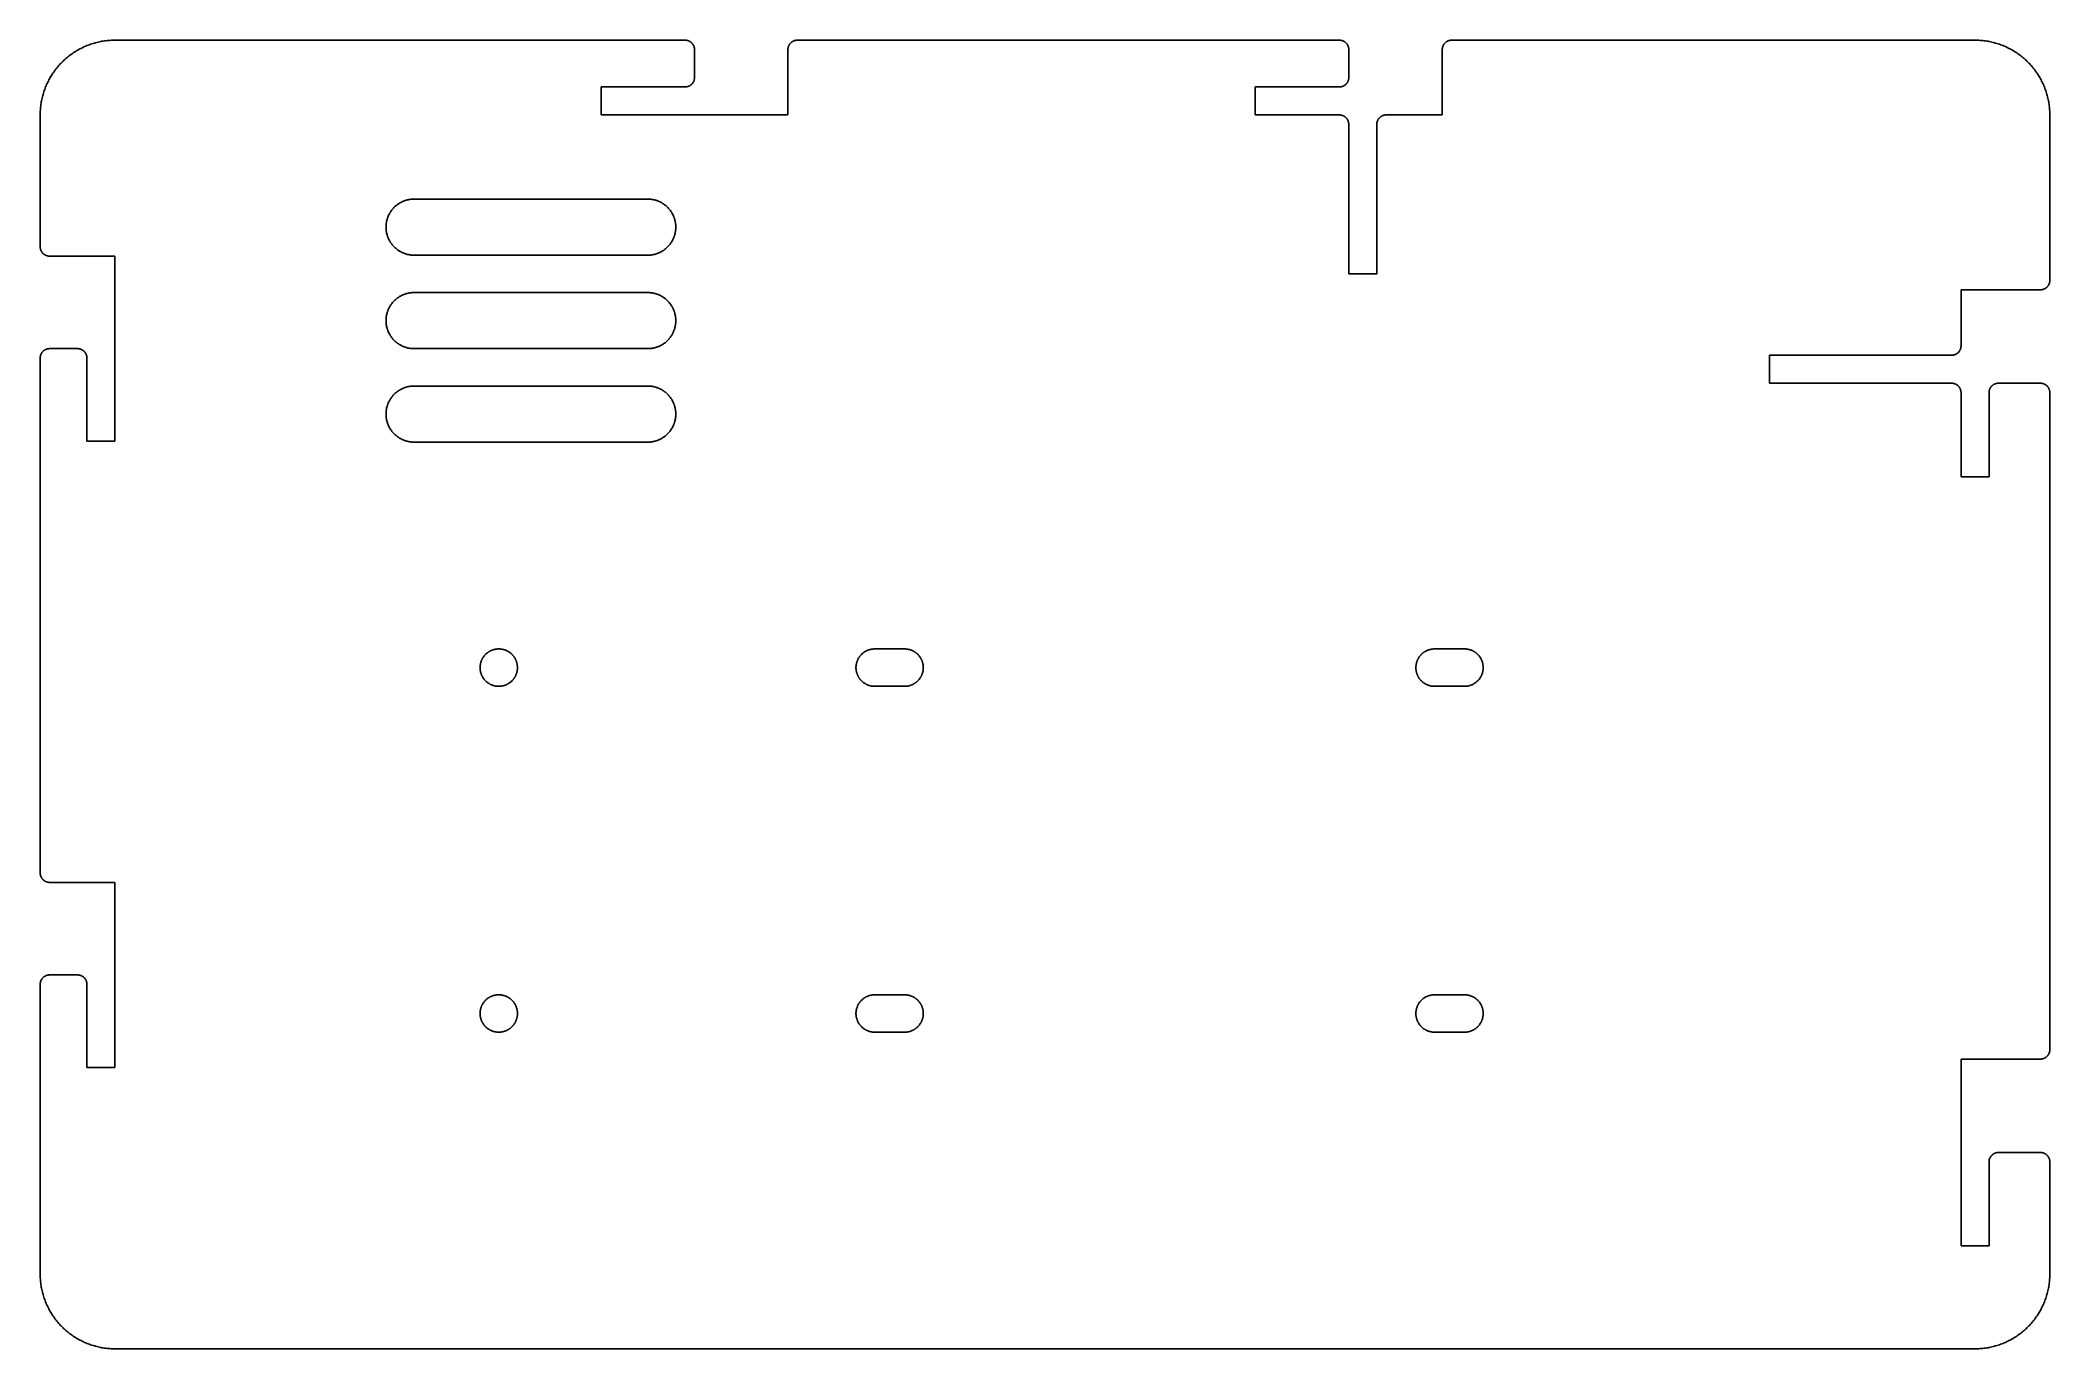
# Model space of a CAD drawing. Header units: metres. Extents: x 0 to 215, y 0 to 140.
import ezdxf

# ---------------------------------------------------------------- set-up
doc = ezdxf.new("R2010")
doc.units = ezdxf.units.M

msp = doc.modelspace()

# ---------------------------------------------------------------- linework, layer by layer
for p, q in [((6.06445, 139.763), (5.92969, 139.728)), ((6.2002, 139.795), (6.06445, 139.763)), ((6.33691, 139.825), (6.2002, 139.795)), ((6.47363, 139.853), (6.33691, 139.825)), ((6.61035, 139.879), (6.47363, 139.853)), ((6.74805, 139.901), (6.61035, 139.879)), ((6.88672, 139.922), (6.74805, 139.901)), ((7.02539, 139.94), (6.88672, 139.922)), ((7.16406, 139.956), (7.02539, 139.94)), ((7.30273, 139.97), (7.16406, 139.956)), ((7.44238, 139.98), (7.30273, 139.97)), ((7.58105, 139.989), (7.44238, 139.98)), ((7.7207, 139.995), (7.58105, 139.989)), ((7.86035, 139.999), (7.7207, 139.995)), ((8, 140), (7.86035, 139.999)), ((69.0176, 140), (8, 140)), ((69.0352, 139.999), (69.0176, 140)), ((69.0527, 139.999), (69.0352, 139.999)), ((69.0693, 139.998), (69.0527, 139.999)), ((69.1396, 139.99), (69.0693, 139.998)), ((69.1562, 139.987), (69.1396, 139.99)), ((69.1738, 139.984), (69.1562, 139.987)), ((69.1904, 139.981), (69.1738, 139.984)), ((69.208, 139.979), (69.1904, 139.981)), ((69.2246, 139.975), (69.208, 139.979)), ((69.2422, 139.971), (69.2246, 139.975)), ((69.3086, 139.951), (69.2422, 139.971)), ((69.3584, 139.934), (69.3086, 139.951)), ((69.375, 139.927), (69.3584, 139.934)), ((69.3906, 139.921), (69.375, 139.927)), ((69.4062, 139.913), (69.3906, 139.921)), ((69.4229, 139.906), (69.4062, 139.913)), ((69.4697, 139.883), (69.4229, 139.906)), ((69.4844, 139.875), (69.4697, 139.883)), ((69.5, 139.866), (69.4844, 139.875)), ((69.5146, 139.857), (69.5, 139.866)), ((69.5303, 139.848), (69.5146, 139.857)), ((69.5449, 139.839), (69.5303, 139.848)), ((69.5596, 139.829), (69.5449, 139.839)), ((69.5732, 139.819), (69.5596, 139.829)), ((69.5879, 139.809), (69.5732, 139.819)), ((69.6016, 139.799), (69.5879, 139.809)), ((69.6289, 139.777), (69.6016, 139.799)), ((69.6426, 139.766), (69.6289, 139.777)), ((69.6562, 139.755), (69.6426, 139.766)), ((69.6943, 139.72), (69.6562, 139.755)), ((80.3438, 139.755), (80.3057, 139.72)), ((80.3574, 139.766), (80.3438, 139.755)), ((80.3711, 139.777), (80.3574, 139.766)), ((80.3984, 139.799), (80.3711, 139.777)), ((80.4121, 139.809), (80.3984, 139.799)), ((80.4268, 139.819), (80.4121, 139.809)), ((80.4404, 139.829), (80.4268, 139.819)), ((80.4551, 139.839), (80.4404, 139.829)), ((80.4697, 139.848), (80.4551, 139.839)), ((80.4854, 139.857), (80.4697, 139.848)), ((80.5, 139.866), (80.4854, 139.857)), ((80.5156, 139.875), (80.5, 139.866)), ((80.5303, 139.883), (80.5156, 139.875)), ((80.5771, 139.906), (80.5303, 139.883)), ((80.5938, 139.913), (80.5771, 139.906)), ((80.6094, 139.921), (80.5938, 139.913)), ((80.625, 139.927), (80.6094, 139.921)), ((80.6416, 139.934), (80.625, 139.927)), ((80.6914, 139.951), (80.6416, 139.934)), ((80.7578, 139.971), (80.6914, 139.951)), ((80.7754, 139.975), (80.7578, 139.971)), ((80.792, 139.979), (80.7754, 139.975)), ((80.8096, 139.981), (80.792, 139.979)), ((80.8262, 139.984), (80.8096, 139.981)), ((80.8438, 139.987), (80.8262, 139.984)), ((80.8604, 139.99), (80.8438, 139.987)), ((80.9307, 139.998), (80.8604, 139.99)), ((80.9473, 139.999), (80.9307, 139.998)), ((80.9648, 139.999), (80.9473, 139.999)), ((80.9824, 140), (80.9648, 139.999)), ((139.018, 140), (80.9824, 140)), ((139.035, 139.999), (139.018, 140)), ((139.053, 139.999), (139.035, 139.999)), ((139.069, 139.998), (139.053, 139.999)), ((139.14, 139.99), (139.069, 139.998)), ((139.156, 139.987), (139.14, 139.99)), ((139.174, 139.984), (139.156, 139.987)), ((139.19, 139.981), (139.174, 139.984)), ((139.208, 139.979), (139.19, 139.981)), ((139.225, 139.975), (139.208, 139.979)), ((139.242, 139.971), (139.225, 139.975)), ((139.309, 139.951), (139.242, 139.971)), ((139.358, 139.934), (139.309, 139.951)), ((139.375, 139.927), (139.358, 139.934)), ((139.391, 139.921), (139.375, 139.927)), ((139.406, 139.913), (139.391, 139.921)), ((139.423, 139.906), (139.406, 139.913)), ((139.47, 139.883), (139.423, 139.906)), ((139.484, 139.875), (139.47, 139.883)), ((139.5, 139.866), (139.484, 139.875)), ((139.515, 139.857), (139.5, 139.866)), ((139.53, 139.848), (139.515, 139.857)), ((139.545, 139.839), (139.53, 139.848)), ((139.56, 139.829), (139.545, 139.839)), ((139.573, 139.819), (139.56, 139.829)), ((139.588, 139.809), (139.573, 139.819)), ((139.602, 139.799), (139.588, 139.809)), ((139.629, 139.777), (139.602, 139.799)), ((139.643, 139.766), (139.629, 139.777)), ((139.656, 139.755), (139.643, 139.766)), ((139.694, 139.72), (139.656, 139.755)), ((150.344, 139.755), (150.306, 139.72)), ((150.357, 139.766), (150.344, 139.755)), ((150.371, 139.777), (150.357, 139.766)), ((150.398, 139.799), (150.371, 139.777)), ((150.412, 139.809), (150.398, 139.799)), ((150.427, 139.819), (150.412, 139.809)), ((150.44, 139.829), (150.427, 139.819)), ((150.455, 139.839), (150.44, 139.829)), ((150.47, 139.848), (150.455, 139.839)), ((150.485, 139.857), (150.47, 139.848)), ((150.5, 139.866), (150.485, 139.857)), ((150.516, 139.875), (150.5, 139.866)), ((150.53, 139.883), (150.516, 139.875)), ((150.577, 139.906), (150.53, 139.883)), ((150.594, 139.913), (150.577, 139.906)), ((150.609, 139.921), (150.594, 139.913)), ((150.625, 139.927), (150.609, 139.921)), ((150.642, 139.934), (150.625, 139.927)), ((150.691, 139.951), (150.642, 139.934)), ((150.758, 139.971), (150.691, 139.951)), ((150.775, 139.975), (150.758, 139.971)), ((150.792, 139.979), (150.775, 139.975)), ((150.81, 139.981), (150.792, 139.979)), ((150.826, 139.984), (150.81, 139.981)), ((150.844, 139.987), (150.826, 139.984)), ((150.86, 139.99), (150.844, 139.987)), ((150.931, 139.998), (150.86, 139.99)), ((150.947, 139.999), (150.931, 139.998)), ((150.965, 139.999), (150.947, 139.999)), ((150.982, 140), (150.965, 139.999)), ((207, 140), (150.982, 140)), ((207.14, 139.999), (207, 140)), ((207.279, 139.995), (207.14, 139.999)), ((207.419, 139.989), (207.279, 139.995)), ((207.558, 139.98), (207.419, 139.989)), ((207.697, 139.97), (207.558, 139.98)), ((207.836, 139.956), (207.697, 139.97)), ((207.975, 139.94), (207.836, 139.956)), ((208.113, 139.922), (207.975, 139.94)), ((208.252, 139.901), (208.113, 139.922)), ((208.39, 139.879), (208.252, 139.901)), ((208.526, 139.853), (208.39, 139.879)), ((208.663, 139.825), (208.526, 139.853)), ((208.8, 139.795), (208.663, 139.825)), ((208.936, 139.763), (208.8, 139.795)), ((209.07, 139.728), (208.936, 139.763)), ((2.34277, 137.657), (2.24512, 137.558)), ((2.44238, 137.755), (2.34277, 137.657)), ((2.54395, 137.851), (2.44238, 137.755)), ((2.64648, 137.945), (2.54395, 137.851)), ((2.75195, 138.038), (2.64648, 137.945)), ((2.85742, 138.128), (2.75195, 138.038)), ((2.96582, 138.217), (2.85742, 138.128)), ((3.0752, 138.304), (2.96582, 138.217)), ((3.18555, 138.389), (3.0752, 138.304)), ((3.29785, 138.472), (3.18555, 138.389)), ((3.41113, 138.553), (3.29785, 138.472)), ((3.52637, 138.632), (3.41113, 138.553)), ((3.64258, 138.709), (3.52637, 138.632)), ((3.76074, 138.784), (3.64258, 138.709)), ((3.87988, 138.857), (3.76074, 138.784)), ((4, 138.928), (3.87988, 138.857)), ((4.12109, 138.997), (4, 138.928)), ((4.24414, 139.063), (4.12109, 138.997)), ((4.36816, 139.128), (4.24414, 139.063)), ((4.49316, 139.19), (4.36816, 139.128)), ((4.61914, 139.25), (4.49316, 139.19)), ((4.74609, 139.309), (4.61914, 139.25)), ((4.87402, 139.364), (4.74609, 139.309)), ((5.00293, 139.417), (4.87402, 139.364)), ((5.13281, 139.469), (5.00293, 139.417)), ((5.26367, 139.518), (5.13281, 139.469)), ((5.39551, 139.564), (5.26367, 139.518)), ((5.52832, 139.608), (5.39551, 139.564)), ((5.66113, 139.65), (5.52832, 139.608)), ((5.79492, 139.69), (5.66113, 139.65)), ((5.92969, 139.728), (5.79492, 139.69)), ((69.7197, 139.694), (69.6943, 139.72)), ((69.7549, 139.656), (69.7197, 139.694)), ((69.7656, 139.643), (69.7549, 139.656)), ((69.7773, 139.629), (69.7656, 139.643)), ((69.7988, 139.602), (69.7773, 139.629)), ((69.8086, 139.588), (69.7988, 139.602)), ((69.8193, 139.573), (69.8086, 139.588)), ((69.8291, 139.56), (69.8193, 139.573)), ((69.8389, 139.545), (69.8291, 139.56)), ((69.8477, 139.53), (69.8389, 139.545)), ((69.8574, 139.515), (69.8477, 139.53)), ((69.8662, 139.5), (69.8574, 139.515)), ((69.875, 139.484), (69.8662, 139.5)), ((69.8828, 139.47), (69.875, 139.484)), ((69.9062, 139.423), (69.8828, 139.47)), ((69.9131, 139.406), (69.9062, 139.423)), ((69.9209, 139.391), (69.9131, 139.406)), ((69.9268, 139.375), (69.9209, 139.391)), ((69.9336, 139.358), (69.9268, 139.375)), ((69.9512, 139.309), (69.9336, 139.358)), ((69.9707, 139.242), (69.9512, 139.309)), ((69.9746, 139.225), (69.9707, 139.242)), ((69.9785, 139.208), (69.9746, 139.225)), ((69.9814, 139.19), (69.9785, 139.208)), ((69.9844, 139.174), (69.9814, 139.19)), ((69.9873, 139.156), (69.9844, 139.174)), ((69.9902, 139.14), (69.9873, 139.156)), ((69.998, 139.069), (69.9902, 139.14)), ((69.999, 139.053), (69.998, 139.069)), ((69.999, 139.035), (69.999, 139.053)), ((70, 139.018), (69.999, 139.035)), ((70, 135.982), (70, 139.018)), ((80.001, 139.035), (80, 139.018)), ((80, 139.018), (80, 132)), ((80.002, 139.069), (80.001, 139.053)), ((80.001, 139.053), (80.001, 139.035)), ((80.0098, 139.14), (80.002, 139.069)), ((80.0127, 139.156), (80.0098, 139.14)), ((80.0156, 139.174), (80.0127, 139.156)), ((80.0186, 139.19), (80.0156, 139.174)), ((80.0215, 139.208), (80.0186, 139.19)), ((80.0254, 139.225), (80.0215, 139.208)), ((80.0293, 139.242), (80.0254, 139.225)), ((80.0488, 139.309), (80.0293, 139.242)), ((80.0664, 139.358), (80.0488, 139.309)), ((80.0732, 139.375), (80.0664, 139.358)), ((80.0791, 139.391), (80.0732, 139.375)), ((80.0869, 139.406), (80.0791, 139.391)), ((80.0938, 139.423), (80.0869, 139.406)), ((80.1172, 139.47), (80.0938, 139.423)), ((80.125, 139.484), (80.1172, 139.47)), ((80.1338, 139.5), (80.125, 139.484)), ((80.1426, 139.515), (80.1338, 139.5)), ((80.1523, 139.53), (80.1426, 139.515)), ((80.1611, 139.545), (80.1523, 139.53)), ((80.1709, 139.56), (80.1611, 139.545)), ((80.1807, 139.573), (80.1709, 139.56)), ((80.1914, 139.588), (80.1807, 139.573)), ((80.2012, 139.602), (80.1914, 139.588)), ((80.2227, 139.629), (80.2012, 139.602)), ((80.2344, 139.643), (80.2227, 139.629)), ((80.2451, 139.656), (80.2344, 139.643)), ((80.2803, 139.694), (80.2451, 139.656)), ((80.3057, 139.72), (80.2803, 139.694)), ((139.72, 139.694), (139.694, 139.72)), ((139.755, 139.656), (139.72, 139.694)), ((139.766, 139.643), (139.755, 139.656)), ((139.777, 139.629), (139.766, 139.643)), ((139.799, 139.602), (139.777, 139.629)), ((139.809, 139.588), (139.799, 139.602)), ((139.819, 139.573), (139.809, 139.588)), ((139.829, 139.56), (139.819, 139.573)), ((139.839, 139.545), (139.829, 139.56)), ((139.848, 139.53), (139.839, 139.545)), ((139.857, 139.515), (139.848, 139.53)), ((139.866, 139.5), (139.857, 139.515)), ((139.875, 139.484), (139.866, 139.5)), ((139.883, 139.47), (139.875, 139.484)), ((139.906, 139.423), (139.883, 139.47)), ((139.913, 139.406), (139.906, 139.423)), ((139.921, 139.391), (139.913, 139.406)), ((139.927, 139.375), (139.921, 139.391)), ((139.934, 139.358), (139.927, 139.375)), ((139.951, 139.309), (139.934, 139.358)), ((139.971, 139.242), (139.951, 139.309)), ((139.975, 139.225), (139.971, 139.242)), ((139.979, 139.208), (139.975, 139.225)), ((139.981, 139.19), (139.979, 139.208)), ((139.984, 139.174), (139.981, 139.19)), ((139.987, 139.156), (139.984, 139.174)), ((139.99, 139.14), (139.987, 139.156)), ((139.998, 139.069), (139.99, 139.14)), ((139.999, 139.053), (139.998, 139.069)), ((139.999, 139.035), (139.999, 139.053)), ((140, 139.018), (139.999, 139.035)), ((140, 135.982), (140, 139.018)), ((150.001, 139.035), (150, 139.018)), ((150, 139.018), (150, 132)), ((150.002, 139.069), (150.001, 139.053)), ((150.001, 139.053), (150.001, 139.035)), ((150.01, 139.14), (150.002, 139.069)), ((150.013, 139.156), (150.01, 139.14)), ((150.016, 139.174), (150.013, 139.156)), ((150.019, 139.19), (150.016, 139.174)), ((150.021, 139.208), (150.019, 139.19)), ((150.025, 139.225), (150.021, 139.208)), ((150.029, 139.242), (150.025, 139.225)), ((150.049, 139.309), (150.029, 139.242)), ((150.066, 139.358), (150.049, 139.309)), ((150.073, 139.375), (150.066, 139.358)), ((150.079, 139.391), (150.073, 139.375)), ((150.087, 139.406), (150.079, 139.391)), ((150.094, 139.423), (150.087, 139.406)), ((150.117, 139.47), (150.094, 139.423)), ((150.125, 139.484), (150.117, 139.47)), ((150.134, 139.5), (150.125, 139.484)), ((150.143, 139.515), (150.134, 139.5)), ((150.152, 139.53), (150.143, 139.515)), ((150.161, 139.545), (150.152, 139.53)), ((150.171, 139.56), (150.161, 139.545)), ((150.181, 139.573), (150.171, 139.56)), ((150.191, 139.588), (150.181, 139.573)), ((150.201, 139.602), (150.191, 139.588)), ((150.223, 139.629), (150.201, 139.602)), ((150.234, 139.643), (150.223, 139.629)), ((150.245, 139.656), (150.234, 139.643)), ((150.28, 139.694), (150.245, 139.656)), ((150.306, 139.72), (150.28, 139.694)), ((209.205, 139.69), (209.07, 139.728)), ((209.339, 139.65), (209.205, 139.69)), ((209.472, 139.608), (209.339, 139.65)), ((209.604, 139.564), (209.472, 139.608)), ((209.736, 139.518), (209.604, 139.564)), ((209.867, 139.469), (209.736, 139.518)), ((209.997, 139.417), (209.867, 139.469)), ((210.126, 139.364), (209.997, 139.417)), ((210.254, 139.309), (210.126, 139.364)), ((210.381, 139.25), (210.254, 139.309)), ((210.507, 139.19), (210.381, 139.25)), ((210.632, 139.128), (210.507, 139.19)), ((210.756, 139.063), (210.632, 139.128)), ((210.879, 138.997), (210.756, 139.063)), ((211, 138.928), (210.879, 138.997)), ((211.12, 138.857), (211, 138.928)), ((211.239, 138.784), (211.12, 138.857)), ((211.357, 138.709), (211.239, 138.784)), ((211.474, 138.632), (211.357, 138.709)), ((211.589, 138.553), (211.474, 138.632)), ((211.702, 138.472), (211.589, 138.553)), ((211.814, 138.389), (211.702, 138.472)), ((211.925, 138.304), (211.814, 138.389)), ((212.034, 138.217), (211.925, 138.304)), ((212.143, 138.128), (212.034, 138.217)), ((212.248, 138.038), (212.143, 138.128)), ((212.354, 137.945), (212.248, 138.038)), ((212.456, 137.851), (212.354, 137.945)), ((212.558, 137.755), (212.456, 137.851)), ((212.657, 137.657), (212.558, 137.755)), ((212.755, 137.558), (212.657, 137.657)), ((0.80957, 135.507), (0.75, 135.381)), ((0.87207, 135.632), (0.80957, 135.507)), ((0.936523, 135.756), (0.87207, 135.632)), ((1.00293, 135.879), (0.936523, 135.756)), ((1.07227, 136), (1.00293, 135.879)), ((1.14258, 136.12), (1.07227, 136)), ((1.21582, 136.239), (1.14258, 136.12)), ((1.29102, 136.357), (1.21582, 136.239)), ((1.36816, 136.474), (1.29102, 136.357)), ((1.44727, 136.589), (1.36816, 136.474)), ((1.52832, 136.702), (1.44727, 136.589)), ((1.61133, 136.814), (1.52832, 136.702)), ((1.69629, 136.925), (1.61133, 136.814)), ((1.7832, 137.034), (1.69629, 136.925)), ((1.87207, 137.143), (1.7832, 137.034)), ((1.96191, 137.248), (1.87207, 137.143)), ((2.05469, 137.354), (1.96191, 137.248)), ((2.14941, 137.456), (2.05469, 137.354)), ((2.24512, 137.558), (2.14941, 137.456)), ((69.8291, 135.44), (69.8389, 135.455)), ((69.8389, 135.455), (69.8477, 135.47)), ((69.8477, 135.47), (69.8574, 135.485)), ((69.8574, 135.485), (69.8662, 135.5)), ((69.8662, 135.5), (69.875, 135.516)), ((69.875, 135.516), (69.8828, 135.53)), ((69.8828, 135.53), (69.9062, 135.577)), ((69.9062, 135.577), (69.9131, 135.594)), ((69.9131, 135.594), (69.9209, 135.609)), ((69.9209, 135.609), (69.9268, 135.625)), ((69.9268, 135.625), (69.9336, 135.642)), ((69.9336, 135.642), (69.9512, 135.691)), ((69.9512, 135.691), (69.9707, 135.758)), ((69.9707, 135.758), (69.9746, 135.775)), ((69.9746, 135.775), (69.9785, 135.792)), ((69.9785, 135.792), (69.9814, 135.81)), ((69.9814, 135.81), (69.9844, 135.826)), ((69.9844, 135.826), (69.9873, 135.844)), ((69.9873, 135.844), (69.9902, 135.86)), ((69.9902, 135.86), (69.998, 135.931)), ((69.998, 135.931), (69.999, 135.947)), ((69.999, 135.965), (70, 135.982)), ((69.999, 135.947), (69.999, 135.965)), ((139.829, 135.44), (139.839, 135.455)), ((139.839, 135.455), (139.848, 135.47)), ((139.848, 135.47), (139.857, 135.485)), ((139.857, 135.485), (139.866, 135.5)), ((139.866, 135.5), (139.875, 135.516)), ((139.875, 135.516), (139.883, 135.53)), ((139.883, 135.53), (139.906, 135.577)), ((139.906, 135.577), (139.913, 135.594)), ((139.913, 135.594), (139.921, 135.609)), ((139.921, 135.609), (139.927, 135.625)), ((139.927, 135.625), (139.934, 135.642)), ((139.934, 135.642), (139.951, 135.691)), ((139.951, 135.691), (139.971, 135.758)), ((139.971, 135.758), (139.975, 135.775)), ((139.975, 135.775), (139.979, 135.792)), ((139.979, 135.792), (139.981, 135.81)), ((139.981, 135.81), (139.984, 135.826)), ((139.984, 135.826), (139.987, 135.844)), ((139.987, 135.844), (139.99, 135.86)), ((139.99, 135.86), (139.998, 135.931)), ((139.998, 135.931), (139.999, 135.947)), ((139.999, 135.965), (140, 135.982)), ((139.999, 135.947), (139.999, 135.965)), ((212.851, 137.456), (212.755, 137.558)), ((212.945, 137.354), (212.851, 137.456)), ((213.038, 137.248), (212.945, 137.354)), ((213.128, 137.143), (213.038, 137.248)), ((213.217, 137.034), (213.128, 137.143)), ((213.304, 136.925), (213.217, 137.034)), ((213.389, 136.814), (213.304, 136.925)), ((213.472, 136.702), (213.389, 136.814)), ((213.553, 136.589), (213.472, 136.702)), ((213.632, 136.474), (213.553, 136.589)), ((213.709, 136.357), (213.632, 136.474)), ((213.784, 136.239), (213.709, 136.357)), ((213.857, 136.12), (213.784, 136.239)), ((213.928, 136), (213.857, 136.12)), ((213.997, 135.879), (213.928, 136)), ((214.063, 135.756), (213.997, 135.879)), ((214.128, 135.632), (214.063, 135.756)), ((214.19, 135.507), (214.128, 135.632)), ((214.25, 135.381), (214.19, 135.507)), ((0.121094, 133.39), (0.098633, 133.252)), ((0.147461, 133.526), (0.121094, 133.39)), ((0.174805, 133.663), (0.147461, 133.526)), ((0.205078, 133.8), (0.174805, 133.663)), ((0.237305, 133.936), (0.205078, 133.8)), ((0.272461, 134.07), (0.237305, 133.936)), ((0.30957, 134.205), (0.272461, 134.07)), ((0.349609, 134.339), (0.30957, 134.205)), ((0.391602, 134.472), (0.349609, 134.339)), ((0.435547, 134.604), (0.391602, 134.472)), ((0.482422, 134.736), (0.435547, 134.604)), ((0.53125, 134.867), (0.482422, 134.736)), ((0.583008, 134.997), (0.53125, 134.867)), ((0.635742, 135.126), (0.583008, 134.997)), ((0.691406, 135.254), (0.635742, 135.126)), ((0.75, 135.381), (0.691406, 135.254)), ((60, 132), (60, 135)), ((60, 135), (69.0176, 135)), ((69.0176, 135), (69.0352, 135.001)), ((69.0352, 135.001), (69.0527, 135.001)), ((69.0527, 135.001), (69.0693, 135.002)), ((69.0693, 135.002), (69.1396, 135.01)), ((69.1396, 135.01), (69.1562, 135.013)), ((69.1562, 135.013), (69.1738, 135.016)), ((69.1738, 135.016), (69.1904, 135.019)), ((69.1904, 135.019), (69.208, 135.021)), ((69.208, 135.021), (69.2246, 135.025)), ((69.2246, 135.025), (69.2422, 135.029)), ((69.2422, 135.029), (69.3086, 135.049)), ((69.3086, 135.049), (69.3584, 135.066)), ((69.3584, 135.066), (69.375, 135.073)), ((69.375, 135.073), (69.3906, 135.079)), ((69.3906, 135.079), (69.4062, 135.087)), ((69.4062, 135.087), (69.4229, 135.094)), ((69.4229, 135.094), (69.4697, 135.117)), ((69.4697, 135.117), (69.4844, 135.125)), ((69.4844, 135.125), (69.5, 135.134)), ((69.5, 135.134), (69.5146, 135.143)), ((69.5146, 135.143), (69.5303, 135.152)), ((69.5303, 135.152), (69.5449, 135.161)), ((69.5449, 135.161), (69.5596, 135.171)), ((69.5596, 135.171), (69.5732, 135.181)), ((69.5732, 135.181), (69.5879, 135.191)), ((69.5879, 135.191), (69.6016, 135.201)), ((69.6016, 135.201), (69.6289, 135.223)), ((69.6289, 135.223), (69.6426, 135.234)), ((69.6426, 135.234), (69.6562, 135.245)), ((69.6562, 135.245), (69.6943, 135.28)), ((69.6943, 135.28), (69.7197, 135.306)), ((69.7197, 135.306), (69.7549, 135.344)), ((69.7549, 135.344), (69.7656, 135.357)), ((69.7656, 135.357), (69.7773, 135.371)), ((69.7773, 135.371), (69.7988, 135.398)), ((69.7988, 135.398), (69.8086, 135.412)), ((69.8086, 135.412), (69.8193, 135.427)), ((69.8193, 135.427), (69.8291, 135.44)), ((130, 132), (130, 135)), ((130, 135), (139.018, 135)), ((139.018, 135), (139.035, 135.001)), ((139.035, 135.001), (139.053, 135.001)), ((139.053, 135.001), (139.069, 135.002)), ((139.069, 135.002), (139.14, 135.01)), ((139.14, 135.01), (139.156, 135.013)), ((139.156, 135.013), (139.174, 135.016)), ((139.174, 135.016), (139.19, 135.019)), ((139.19, 135.019), (139.208, 135.021)), ((139.208, 135.021), (139.225, 135.025)), ((139.225, 135.025), (139.242, 135.029)), ((139.242, 135.029), (139.309, 135.049)), ((139.309, 135.049), (139.358, 135.066)), ((139.358, 135.066), (139.375, 135.073)), ((139.375, 135.073), (139.391, 135.079)), ((139.391, 135.079), (139.406, 135.087)), ((139.406, 135.087), (139.423, 135.094)), ((139.423, 135.094), (139.47, 135.117)), ((139.47, 135.117), (139.484, 135.125)), ((139.484, 135.125), (139.5, 135.134)), ((139.5, 135.134), (139.515, 135.143)), ((139.515, 135.143), (139.53, 135.152)), ((139.53, 135.152), (139.545, 135.161)), ((139.545, 135.161), (139.56, 135.171)), ((139.56, 135.171), (139.573, 135.181)), ((139.573, 135.181), (139.588, 135.191)), ((139.588, 135.191), (139.602, 135.201)), ((139.602, 135.201), (139.629, 135.223)), ((139.629, 135.223), (139.643, 135.234)), ((139.643, 135.234), (139.656, 135.245)), ((139.656, 135.245), (139.694, 135.28)), ((139.694, 135.28), (139.72, 135.306)), ((139.72, 135.306), (139.755, 135.344)), ((139.755, 135.344), (139.766, 135.357)), ((139.766, 135.357), (139.777, 135.371)), ((139.777, 135.371), (139.799, 135.398)), ((139.799, 135.398), (139.809, 135.412)), ((139.809, 135.412), (139.819, 135.427)), ((139.819, 135.427), (139.829, 135.44)), ((214.309, 135.254), (214.25, 135.381)), ((214.364, 135.126), (214.309, 135.254)), ((214.417, 134.997), (214.364, 135.126)), ((214.469, 134.867), (214.417, 134.997)), ((214.518, 134.736), (214.469, 134.867)), ((214.564, 134.604), (214.518, 134.736)), ((214.608, 134.472), (214.564, 134.604)), ((214.65, 134.339), (214.608, 134.472)), ((214.69, 134.205), (214.65, 134.339)), ((214.728, 134.07), (214.69, 134.205)), ((214.763, 133.936), (214.728, 134.07)), ((214.795, 133.8), (214.763, 133.936)), ((214.825, 133.663), (214.795, 133.8)), ((214.853, 133.526), (214.825, 133.663)), ((214.879, 133.39), (214.853, 133.526)), ((214.901, 133.252), (214.879, 133.39)), ((0.000977, 132.14), (0, 132)), ((0, 132), (0, 117.883)), ((0.004883, 132.279), (0.000977, 132.14)), ((0.010742, 132.419), (0.004883, 132.279)), ((0.019531, 132.558), (0.010742, 132.419)), ((0.030273, 132.697), (0.019531, 132.558)), ((0.043945, 132.836), (0.030273, 132.697)), ((0.05957, 132.975), (0.043945, 132.836)), ((0.078125, 133.113), (0.05957, 132.975)), ((0.098633, 133.252), (0.078125, 133.113)), ((80, 132), (60, 132)), ((139.018, 132), (130, 132)), ((139.035, 131.999), (139.018, 132)), ((139.053, 131.999), (139.035, 131.999)), ((139.069, 131.998), (139.053, 131.999)), ((139.14, 131.99), (139.069, 131.998)), ((139.156, 131.987), (139.14, 131.99)), ((139.174, 131.984), (139.156, 131.987)), ((139.19, 131.981), (139.174, 131.984)), ((139.208, 131.979), (139.19, 131.981)), ((139.225, 131.975), (139.208, 131.979)), ((139.242, 131.971), (139.225, 131.975)), ((139.309, 131.951), (139.242, 131.971)), ((139.358, 131.934), (139.309, 131.951)), ((139.375, 131.927), (139.358, 131.934)), ((139.391, 131.921), (139.375, 131.927)), ((139.406, 131.913), (139.391, 131.921)), ((139.423, 131.906), (139.406, 131.913)), ((139.47, 131.883), (139.423, 131.906)), ((139.484, 131.875), (139.47, 131.883)), ((139.5, 131.866), (139.484, 131.875)), ((139.515, 131.857), (139.5, 131.866)), ((139.53, 131.848), (139.515, 131.857)), ((139.545, 131.839), (139.53, 131.848)), ((139.56, 131.829), (139.545, 131.839)), ((139.573, 131.819), (139.56, 131.829)), ((139.588, 131.809), (139.573, 131.819)), ((139.602, 131.799), (139.588, 131.809)), ((139.629, 131.777), (139.602, 131.799)), ((139.643, 131.766), (139.629, 131.777)), ((139.656, 131.755), (139.643, 131.766)), ((139.694, 131.72), (139.656, 131.755)), ((139.72, 131.694), (139.694, 131.72)), ((139.755, 131.656), (139.72, 131.694)), ((139.766, 131.643), (139.755, 131.656)), ((139.777, 131.629), (139.766, 131.643)), ((139.799, 131.602), (139.777, 131.629)), ((139.809, 131.588), (139.799, 131.602)), ((139.819, 131.573), (139.809, 131.588)), ((139.829, 131.56), (139.819, 131.573)), ((139.839, 131.545), (139.829, 131.56)), ((139.848, 131.53), (139.839, 131.545)), ((139.857, 131.515), (139.848, 131.53)), ((139.866, 131.5), (139.857, 131.515)), ((139.875, 131.484), (139.866, 131.5)), ((139.883, 131.47), (139.875, 131.484)), ((139.906, 131.423), (139.883, 131.47)), ((139.913, 131.406), (139.906, 131.423)), ((139.921, 131.391), (139.913, 131.406)), ((139.927, 131.375), (139.921, 131.391)), ((139.934, 131.358), (139.927, 131.375)), ((139.951, 131.309), (139.934, 131.358)), ((139.971, 131.242), (139.951, 131.309)), ((139.975, 131.225), (139.971, 131.242)), ((139.979, 131.208), (139.975, 131.225)), ((139.981, 131.19), (139.979, 131.208)), ((139.984, 131.174), (139.981, 131.19)), ((139.987, 131.156), (139.984, 131.174)), ((139.99, 131.14), (139.987, 131.156)), ((143.013, 131.156), (143.01, 131.14)), ((143.016, 131.174), (143.013, 131.156)), ((143.019, 131.19), (143.016, 131.174)), ((143.021, 131.208), (143.019, 131.19)), ((143.025, 131.225), (143.021, 131.208)), ((143.029, 131.242), (143.025, 131.225)), ((143.049, 131.309), (143.029, 131.242)), ((143.066, 131.358), (143.049, 131.309)), ((143.073, 131.375), (143.066, 131.358)), ((143.079, 131.391), (143.073, 131.375)), ((143.087, 131.406), (143.079, 131.391)), ((143.094, 131.423), (143.087, 131.406)), ((143.117, 131.47), (143.094, 131.423)), ((143.125, 131.484), (143.117, 131.47)), ((143.134, 131.5), (143.125, 131.484)), ((143.143, 131.515), (143.134, 131.5)), ((143.152, 131.53), (143.143, 131.515)), ((143.161, 131.545), (143.152, 131.53)), ((143.171, 131.56), (143.161, 131.545)), ((143.181, 131.573), (143.171, 131.56)), ((143.191, 131.588), (143.181, 131.573)), ((143.201, 131.602), (143.191, 131.588)), ((143.223, 131.629), (143.201, 131.602)), ((143.234, 131.643), (143.223, 131.629)), ((143.245, 131.656), (143.234, 131.643)), ((143.28, 131.694), (143.245, 131.656)), ((143.306, 131.72), (143.28, 131.694)), ((143.344, 131.755), (143.306, 131.72)), ((143.357, 131.766), (143.344, 131.755)), ((143.371, 131.777), (143.357, 131.766)), ((143.398, 131.799), (143.371, 131.777)), ((143.412, 131.809), (143.398, 131.799)), ((143.427, 131.819), (143.412, 131.809)), ((143.44, 131.829), (143.427, 131.819)), ((143.455, 131.839), (143.44, 131.829)), ((143.47, 131.848), (143.455, 131.839)), ((143.485, 131.857), (143.47, 131.848)), ((143.5, 131.866), (143.485, 131.857)), ((143.516, 131.875), (143.5, 131.866)), ((143.53, 131.883), (143.516, 131.875)), ((143.577, 131.906), (143.53, 131.883)), ((143.594, 131.913), (143.577, 131.906)), ((143.609, 131.921), (143.594, 131.913)), ((143.625, 131.927), (143.609, 131.921)), ((143.642, 131.934), (143.625, 131.927)), ((143.691, 131.951), (143.642, 131.934)), ((143.758, 131.971), (143.691, 131.951)), ((143.775, 131.975), (143.758, 131.971)), ((143.792, 131.979), (143.775, 131.975)), ((143.81, 131.981), (143.792, 131.979)), ((143.826, 131.984), (143.81, 131.981)), ((143.844, 131.987), (143.826, 131.984)), ((143.86, 131.99), (143.844, 131.987)), ((143.931, 131.998), (143.86, 131.99)), ((143.947, 131.999), (143.931, 131.998)), ((143.965, 131.999), (143.947, 131.999)), ((143.982, 132), (143.965, 131.999)), ((150, 132), (143.982, 132)), ((214.922, 133.113), (214.901, 133.252)), ((214.94, 132.975), (214.922, 133.113)), ((214.956, 132.836), (214.94, 132.975)), ((214.97, 132.697), (214.956, 132.836)), ((214.98, 132.558), (214.97, 132.697)), ((214.989, 132.419), (214.98, 132.558)), ((214.995, 132.279), (214.989, 132.419)), ((214.999, 132.14), (214.995, 132.279)), ((215, 132), (214.999, 132.14)), ((215, 114.282), (215, 132)), ((139.998, 131.069), (139.99, 131.14)), ((139.999, 131.053), (139.998, 131.069)), ((139.999, 131.035), (139.999, 131.053)), ((140, 131.018), (139.999, 131.035)), ((140, 115), (140, 131.018)), ((143.001, 131.035), (143, 131.018)), ((143, 131.018), (143, 115)), ((143.002, 131.069), (143.001, 131.053)), ((143.001, 131.053), (143.001, 131.035)), ((143.01, 131.14), (143.002, 131.069)), ((38.4102, 122.544), (38.4551, 122.571)), ((38.4551, 122.571), (38.5, 122.598)), ((38.5, 122.598), (38.5459, 122.624)), ((38.5459, 122.624), (38.6377, 122.673)), ((38.6377, 122.673), (38.6846, 122.696)), ((38.6846, 122.696), (38.7324, 122.719)), ((38.7324, 122.719), (38.8281, 122.762)), ((38.8281, 122.762), (38.876, 122.781)), ((38.876, 122.781), (38.9248, 122.801)), ((38.9248, 122.801), (38.9736, 122.819)), ((38.9736, 122.819), (39.0234, 122.837)), ((39.0234, 122.837), (39.0732, 122.854)), ((39.0732, 122.854), (39.123, 122.869)), ((39.123, 122.869), (39.1729, 122.884)), ((39.1729, 122.884), (39.2744, 122.911)), ((39.2744, 122.911), (39.376, 122.935)), ((39.376, 122.935), (39.4277, 122.945)), ((39.4277, 122.945), (39.4795, 122.954)), ((39.4795, 122.954), (39.5303, 122.963)), ((39.5303, 122.963), (39.582, 122.971)), ((39.582, 122.971), (39.6348, 122.978)), ((39.6348, 122.978), (39.6865, 122.983)), ((39.6865, 122.983), (39.7383, 122.988)), ((39.7383, 122.988), (39.791, 122.993)), ((39.791, 122.993), (39.8428, 122.996)), ((39.8428, 122.996), (39.9473, 123)), ((39.9473, 123), (65.0527, 123)), ((65.0527, 123), (65.1572, 122.996)), ((65.1572, 122.996), (65.209, 122.993)), ((65.209, 122.993), (65.2617, 122.988)), ((65.2617, 122.988), (65.3135, 122.983)), ((65.3135, 122.983), (65.3652, 122.978)), ((65.3652, 122.978), (65.418, 122.971)), ((65.418, 122.971), (65.4697, 122.963)), ((65.4697, 122.963), (65.5205, 122.954)), ((65.5205, 122.954), (65.5723, 122.945)), ((65.5723, 122.945), (65.624, 122.935)), ((65.624, 122.935), (65.7256, 122.911)), ((65.7256, 122.911), (65.8271, 122.884)), ((65.8271, 122.884), (65.877, 122.869)), ((65.877, 122.869), (65.9268, 122.854)), ((65.9268, 122.854), (65.9766, 122.837)), ((65.9766, 122.837), (66.0264, 122.819)), ((66.0264, 122.819), (66.0752, 122.801)), ((66.0752, 122.801), (66.124, 122.781)), ((66.124, 122.781), (66.1719, 122.762)), ((66.1719, 122.762), (66.2676, 122.719)), ((66.2676, 122.719), (66.3154, 122.696)), ((66.3154, 122.696), (66.3623, 122.673)), ((66.3623, 122.673), (66.4541, 122.624)), ((66.4541, 122.624), (66.5, 122.598)), ((66.5, 122.598), (66.5449, 122.571)), ((66.5449, 122.571), (66.5898, 122.544)), ((37.0225, 120.365), (37.0293, 120.418)), ((37.0293, 120.418), (37.0371, 120.47)), ((37.0371, 120.47), (37.0459, 120.521)), ((37.0459, 120.521), (37.0547, 120.572)), ((37.0547, 120.572), (37.0654, 120.624)), ((37.0654, 120.624), (37.0889, 120.726)), ((37.0889, 120.726), (37.1162, 120.827)), ((37.1162, 120.827), (37.1309, 120.877)), ((37.1309, 120.877), (37.1465, 120.927)), ((37.1465, 120.927), (37.1631, 120.977)), ((37.1631, 120.977), (37.1807, 121.026)), ((37.1807, 121.026), (37.1992, 121.075)), ((37.1992, 121.075), (37.2188, 121.124)), ((37.2188, 121.124), (37.2383, 121.172)), ((37.2383, 121.172), (37.2812, 121.268)), ((37.2812, 121.268), (37.3037, 121.315)), ((37.3037, 121.315), (37.3271, 121.362)), ((37.3271, 121.362), (37.376, 121.454)), ((37.376, 121.454), (37.4023, 121.5)), ((37.4023, 121.5), (37.4287, 121.545)), ((37.4287, 121.545), (37.4561, 121.59)), ((37.4561, 121.59), (37.5127, 121.678)), ((37.5127, 121.678), (37.5732, 121.764)), ((37.5732, 121.764), (37.6045, 121.806)), ((37.6045, 121.806), (37.6357, 121.847)), ((37.6357, 121.847), (37.7021, 121.929)), ((37.7021, 121.929), (37.7363, 121.968)), ((37.7363, 121.968), (37.7705, 122.008)), ((37.7705, 122.008), (37.8057, 122.046)), ((37.8057, 122.046), (37.8418, 122.084)), ((37.8418, 122.084), (37.916, 122.158)), ((37.916, 122.158), (37.9541, 122.194)), ((37.9541, 122.194), (37.9922, 122.229)), ((37.9922, 122.229), (38.0322, 122.264)), ((38.0322, 122.264), (38.0713, 122.298)), ((38.0713, 122.298), (38.1533, 122.364)), ((38.1533, 122.364), (38.1943, 122.396)), ((38.1943, 122.396), (38.2363, 122.427)), ((38.2363, 122.427), (38.3223, 122.487)), ((38.3223, 122.487), (38.4102, 122.544)), ((66.5898, 122.544), (66.6777, 122.487)), ((66.6777, 122.487), (66.7637, 122.427)), ((66.7637, 122.427), (66.8057, 122.396)), ((66.8057, 122.396), (66.8467, 122.364)), ((66.8467, 122.364), (66.9287, 122.298)), ((66.9287, 122.298), (66.9678, 122.264)), ((66.9678, 122.264), (67.0078, 122.229)), ((67.0078, 122.229), (67.0459, 122.194)), ((67.0459, 122.194), (67.084, 122.158)), ((67.084, 122.158), (67.1582, 122.084)), ((67.1582, 122.084), (67.1943, 122.046)), ((67.1943, 122.046), (67.2295, 122.008)), ((67.2295, 122.008), (67.2637, 121.968)), ((67.2637, 121.968), (67.2979, 121.929)), ((67.2979, 121.929), (67.3643, 121.847)), ((67.3643, 121.847), (67.3955, 121.806)), ((67.3955, 121.806), (67.4268, 121.764)), ((67.4268, 121.764), (67.4873, 121.678)), ((67.4873, 121.678), (67.5439, 121.59)), ((67.5439, 121.59), (67.5713, 121.545)), ((67.5713, 121.545), (67.5977, 121.5)), ((67.5977, 121.5), (67.624, 121.454)), ((67.624, 121.454), (67.6729, 121.362)), ((67.6729, 121.362), (67.6963, 121.315)), ((67.6963, 121.315), (67.7188, 121.268)), ((67.7188, 121.268), (67.7617, 121.172)), ((67.7617, 121.172), (67.7812, 121.124)), ((67.7812, 121.124), (67.8008, 121.075)), ((67.8008, 121.075), (67.8193, 121.026)), ((67.8193, 121.026), (67.8369, 120.977)), ((67.8369, 120.977), (67.8535, 120.927)), ((67.8535, 120.927), (67.8691, 120.877)), ((67.8691, 120.877), (67.8838, 120.827)), ((67.8838, 120.827), (67.9111, 120.726)), ((67.9111, 120.726), (67.9346, 120.624)), ((67.9346, 120.624), (67.9453, 120.572)), ((67.9453, 120.572), (67.9541, 120.521)), ((67.9541, 120.521), (67.9629, 120.47)), ((67.9629, 120.47), (67.9707, 120.418)), ((67.9707, 120.418), (67.9775, 120.365)), ((37, 120.053), (37.0039, 120.157)), ((37, 119.947), (37, 120.053)), ((37.0039, 119.843), (37, 119.947)), ((37.0039, 120.157), (37.0068, 120.209)), ((37.0068, 119.791), (37.0039, 119.843)), ((37.0068, 120.209), (37.0117, 120.262)), ((37.0117, 119.738), (37.0068, 119.791)), ((37.0117, 120.262), (37.0166, 120.313)), ((37.0166, 119.687), (37.0117, 119.738)), ((37.0166, 120.313), (37.0225, 120.365)), ((37.0225, 119.635), (37.0166, 119.687)), ((37.0293, 119.582), (37.0225, 119.635)), ((37.0371, 119.53), (37.0293, 119.582)), ((37.0459, 119.479), (37.0371, 119.53)), ((37.0547, 119.428), (37.0459, 119.479)), ((37.0654, 119.376), (37.0547, 119.428)), ((37.0889, 119.274), (37.0654, 119.376)), ((37.1162, 119.173), (37.0889, 119.274)), ((37.1309, 119.123), (37.1162, 119.173)), ((37.1465, 119.073), (37.1309, 119.123)), ((37.1631, 119.023), (37.1465, 119.073)), ((37.1807, 118.974), (37.1631, 119.023)), ((37.1992, 118.925), (37.1807, 118.974)), ((37.2188, 118.876), (37.1992, 118.925)), ((37.2383, 118.828), (37.2188, 118.876)), ((37.2812, 118.732), (37.2383, 118.828)), ((37.3037, 118.685), (37.2812, 118.732)), ((37.3271, 118.638), (37.3037, 118.685)), ((37.376, 118.546), (37.3271, 118.638)), ((37.4023, 118.5), (37.376, 118.546)), ((37.4287, 118.455), (37.4023, 118.5)), ((37.4561, 118.41), (37.4287, 118.455)), ((37.5127, 118.322), (37.4561, 118.41)), ((37.5732, 118.236), (37.5127, 118.322)), ((67.4873, 118.322), (67.4268, 118.236)), ((67.5439, 118.41), (67.4873, 118.322)), ((67.5713, 118.455), (67.5439, 118.41)), ((67.5977, 118.5), (67.5713, 118.455)), ((67.624, 118.546), (67.5977, 118.5)), ((67.6729, 118.638), (67.624, 118.546)), ((67.6963, 118.685), (67.6729, 118.638)), ((67.7188, 118.732), (67.6963, 118.685)), ((67.7617, 118.828), (67.7188, 118.732)), ((67.7812, 118.876), (67.7617, 118.828)), ((67.8008, 118.925), (67.7812, 118.876)), ((67.8193, 118.974), (67.8008, 118.925)), ((67.8369, 119.023), (67.8193, 118.974)), ((67.8535, 119.073), (67.8369, 119.023)), ((67.8691, 119.123), (67.8535, 119.073)), ((67.8838, 119.173), (67.8691, 119.123)), ((67.9111, 119.274), (67.8838, 119.173)), ((67.9346, 119.376), (67.9111, 119.274)), ((67.9453, 119.428), (67.9346, 119.376)), ((67.9541, 119.479), (67.9453, 119.428)), ((67.9629, 119.53), (67.9541, 119.479)), ((67.9707, 119.582), (67.9629, 119.53)), ((67.9775, 119.635), (67.9707, 119.582)), ((67.9775, 120.365), (67.9834, 120.313)), ((67.9834, 119.687), (67.9775, 119.635)), ((67.9834, 120.313), (67.9883, 120.262)), ((67.9883, 119.738), (67.9834, 119.687)), ((67.9883, 120.262), (67.9932, 120.209)), ((67.9932, 119.791), (67.9883, 119.738)), ((67.9932, 120.209), (67.9961, 120.157)), ((67.9961, 119.843), (67.9932, 119.791)), ((67.9961, 120.157), (68, 120.053)), ((68, 119.947), (67.9961, 119.843)), ((68, 120.053), (68, 119.947)), ((0, 117.883), (0.000977, 117.865)), ((0.000977, 117.865), (0.000977, 117.848)), ((0.000977, 117.848), (0.001953, 117.83)), ((0.001953, 117.83), (0.003906, 117.812)), ((0.003906, 117.812), (0.005859, 117.796)), ((0.005859, 117.796), (0.009766, 117.761)), ((0.009766, 117.761), (0.012695, 117.743)), ((0.012695, 117.743), (0.015625, 117.727)), ((0.015625, 117.727), (0.018555, 117.709)), ((0.018555, 117.709), (0.021484, 117.692)), ((0.021484, 117.692), (0.025391, 117.675)), ((0.025391, 117.675), (0.029297, 117.658)), ((0.029297, 117.658), (0.03418, 117.642)), ((0.03418, 117.642), (0.039062, 117.624)), ((0.039062, 117.624), (0.048828, 117.591)), ((0.048828, 117.591), (0.060547, 117.558)), ((0.060547, 117.558), (0.066406, 117.542)), ((0.066406, 117.542), (0.073242, 117.525)), ((0.073242, 117.525), (0.079102, 117.509)), ((0.079102, 117.509), (0.086914, 117.493)), ((0.086914, 117.493), (0.09375, 117.478)), ((0.09375, 117.478), (0.125, 117.415)), ((0.125, 117.415), (0.133789, 117.4)), ((0.133789, 117.4), (0.142578, 117.385)), ((0.142578, 117.385), (0.152344, 117.37)), ((0.152344, 117.37), (0.161133, 117.355)), ((0.161133, 117.355), (0.180664, 117.326)), ((0.180664, 117.326), (0.191406, 117.312)), ((0.191406, 117.312), (0.201172, 117.298)), ((0.201172, 117.298), (0.222656, 117.271)), ((0.222656, 117.271), (0.234375, 117.257)), ((0.234375, 117.257), (0.245117, 117.244)), ((0.245117, 117.244), (0.256836, 117.23)), ((0.256836, 117.23), (0.280273, 117.205)), ((0.280273, 117.205), (0.292969, 117.193)), ((0.292969, 117.193), (0.305664, 117.181)), ((0.305664, 117.181), (0.34375, 117.146)), ((0.34375, 117.146), (0.357422, 117.134)), ((0.357422, 117.134), (0.412109, 117.091)), ((0.412109, 117.091), (0.426758, 117.081)), ((0.426758, 117.081), (0.44043, 117.071)), ((0.44043, 117.071), (0.469727, 117.052)), ((0.469727, 117.052), (0.485352, 117.043)), ((0.485352, 117.043), (0.5, 117.034)), ((0.5, 117.034), (0.515625, 117.025)), ((0.515625, 117.025), (0.530273, 117.017)), ((0.530273, 117.017), (0.561523, 117.001)), ((0.561523, 117.001), (0.577148, 116.994)), ((0.577148, 116.994), (0.59375, 116.986)), ((0.59375, 116.986), (0.625, 116.973)), ((0.625, 116.973), (0.641602, 116.967)), ((0.641602, 116.967), (0.658203, 116.96)), ((0.658203, 116.96), (0.674805, 116.954)), ((0.674805, 116.954), (0.691406, 116.949)), ((0.691406, 116.949), (0.708008, 116.943)), ((0.708008, 116.943), (0.741211, 116.934)), ((0.741211, 116.934), (0.757812, 116.93)), ((0.757812, 116.93), (0.775391, 116.926)), ((0.775391, 116.926), (0.791992, 116.922)), ((0.791992, 116.922), (0.80957, 116.918)), ((0.80957, 116.918), (0.826172, 116.915)), ((0.826172, 116.915), (0.84375, 116.912)), ((0.84375, 116.912), (0.860352, 116.91)), ((0.860352, 116.91), (0.87793, 116.907)), ((0.87793, 116.907), (0.913086, 116.903)), ((0.913086, 116.903), (0.930664, 116.902)), ((0.930664, 116.902), (0.947266, 116.901)), ((0.947266, 116.901), (0.964844, 116.9)), ((0.964844, 116.9), (8, 116.9)), ((8, 116.9), (8, 97.0996)), ((37.6045, 118.194), (37.5732, 118.236)), ((37.6357, 118.153), (37.6045, 118.194)), ((37.7021, 118.071), (37.6357, 118.153)), ((37.7363, 118.032), (37.7021, 118.071)), ((37.7705, 117.992), (37.7363, 118.032)), ((37.8057, 117.954), (37.7705, 117.992)), ((37.8418, 117.916), (37.8057, 117.954)), ((37.916, 117.842), (37.8418, 117.916)), ((37.9541, 117.806), (37.916, 117.842)), ((37.9922, 117.771), (37.9541, 117.806)), ((38.0322, 117.736), (37.9922, 117.771)), ((38.0713, 117.702), (38.0322, 117.736)), ((38.1533, 117.636), (38.0713, 117.702)), ((38.1943, 117.604), (38.1533, 117.636)), ((38.2363, 117.573), (38.1943, 117.604)), ((38.3223, 117.513), (38.2363, 117.573)), ((38.4102, 117.456), (38.3223, 117.513)), ((38.4551, 117.429), (38.4102, 117.456)), ((38.5, 117.402), (38.4551, 117.429)), ((38.5459, 117.376), (38.5, 117.402)), ((38.6377, 117.327), (38.5459, 117.376)), ((38.6846, 117.304), (38.6377, 117.327)), ((38.7324, 117.281), (38.6846, 117.304)), ((38.8281, 117.238), (38.7324, 117.281)), ((38.876, 117.219), (38.8281, 117.238)), ((38.9248, 117.199), (38.876, 117.219)), ((38.9736, 117.181), (38.9248, 117.199)), ((39.0234, 117.163), (38.9736, 117.181)), ((39.0732, 117.146), (39.0234, 117.163)), ((39.123, 117.131), (39.0732, 117.146)), ((39.1729, 117.116), (39.123, 117.131)), ((39.2744, 117.089), (39.1729, 117.116)), ((39.376, 117.065), (39.2744, 117.089)), ((39.4277, 117.055), (39.376, 117.065)), ((39.4795, 117.046), (39.4277, 117.055)), ((39.5303, 117.037), (39.4795, 117.046)), ((39.582, 117.029), (39.5303, 117.037)), ((39.6348, 117.022), (39.582, 117.029)), ((39.6865, 117.017), (39.6348, 117.022)), ((39.7383, 117.012), (39.6865, 117.017)), ((39.791, 117.007), (39.7383, 117.012)), ((39.8428, 117.004), (39.791, 117.007)), ((39.9473, 117), (39.8428, 117.004)), ((65.0527, 117), (39.9473, 117)), ((65.1572, 117.004), (65.0527, 117)), ((65.209, 117.007), (65.1572, 117.004)), ((65.2617, 117.012), (65.209, 117.007)), ((65.3135, 117.017), (65.2617, 117.012)), ((65.3652, 117.022), (65.3135, 117.017)), ((65.418, 117.029), (65.3652, 117.022)), ((65.4697, 117.037), (65.418, 117.029)), ((65.5205, 117.046), (65.4697, 117.037)), ((65.5723, 117.055), (65.5205, 117.046)), ((65.624, 117.065), (65.5723, 117.055)), ((65.7256, 117.089), (65.624, 117.065)), ((65.8271, 117.116), (65.7256, 117.089)), ((65.877, 117.131), (65.8271, 117.116)), ((65.9268, 117.146), (65.877, 117.131)), ((65.9766, 117.163), (65.9268, 117.146)), ((66.0264, 117.181), (65.9766, 117.163)), ((66.0752, 117.199), (66.0264, 117.181)), ((66.124, 117.219), (66.0752, 117.199)), ((66.1719, 117.238), (66.124, 117.219)), ((66.2676, 117.281), (66.1719, 117.238)), ((66.3154, 117.304), (66.2676, 117.281)), ((66.3623, 117.327), (66.3154, 117.304)), ((66.4541, 117.376), (66.3623, 117.327)), ((66.5, 117.402), (66.4541, 117.376)), ((66.5449, 117.429), (66.5, 117.402)), ((66.5898, 117.456), (66.5449, 117.429)), ((66.6777, 117.513), (66.5898, 117.456)), ((66.7637, 117.573), (66.6777, 117.513)), ((66.8057, 117.604), (66.7637, 117.573)), ((66.8467, 117.636), (66.8057, 117.604)), ((66.9287, 117.702), (66.8467, 117.636)), ((66.9678, 117.736), (66.9287, 117.702)), ((67.0078, 117.771), (66.9678, 117.736)), ((67.0459, 117.806), (67.0078, 117.771)), ((67.084, 117.842), (67.0459, 117.806)), ((67.1582, 117.916), (67.084, 117.842)), ((67.1943, 117.954), (67.1582, 117.916)), ((67.2295, 117.992), (67.1943, 117.954)), ((67.2637, 118.032), (67.2295, 117.992)), ((67.2979, 118.071), (67.2637, 118.032)), ((67.3643, 118.153), (67.2979, 118.071)), ((67.3955, 118.194), (67.3643, 118.153)), ((67.4268, 118.236), (67.3955, 118.194)), ((143, 115), (140, 115)), ((214.934, 113.941), (214.951, 113.991)), ((214.951, 113.991), (214.971, 114.058)), ((214.971, 114.058), (214.975, 114.075)), ((214.975, 114.075), (214.979, 114.092)), ((214.979, 114.092), (214.981, 114.109)), ((214.981, 114.109), (214.984, 114.126)), ((214.984, 114.126), (214.99, 114.161)), ((214.99, 114.161), (214.992, 114.178)), ((214.992, 114.178), (214.998, 114.23)), ((214.998, 114.23), (214.999, 114.248)), ((214.999, 114.265), (215, 114.282)), ((214.999, 114.248), (214.999, 114.265)), ((37.5732, 111.764), (37.6045, 111.806)), ((37.6045, 111.806), (37.6357, 111.847)), ((37.6357, 111.847), (37.7021, 111.929)), ((37.7021, 111.929), (37.7363, 111.968)), ((37.7363, 111.968), (37.7705, 112.008)), ((37.7705, 112.008), (37.8057, 112.046)), ((37.8057, 112.046), (37.8418, 112.084)), ((37.8418, 112.084), (37.916, 112.158)), ((37.916, 112.158), (37.9541, 112.194)), ((37.9541, 112.194), (37.9922, 112.229)), ((37.9922, 112.229), (38.0322, 112.264)), ((38.0322, 112.264), (38.0713, 112.298)), ((38.0713, 112.298), (38.1533, 112.364)), ((38.1533, 112.364), (38.1943, 112.396)), ((38.1943, 112.396), (38.2363, 112.427)), ((38.2363, 112.427), (38.3223, 112.487)), ((38.3223, 112.487), (38.4102, 112.544)), ((38.4102, 112.544), (38.4551, 112.571)), ((38.4551, 112.571), (38.5, 112.598)), ((38.5, 112.598), (38.5459, 112.624)), ((38.5459, 112.624), (38.6377, 112.673)), ((38.6377, 112.673), (38.6846, 112.696)), ((38.6846, 112.696), (38.7324, 112.719)), ((38.7324, 112.719), (38.8281, 112.762)), ((38.8281, 112.762), (38.876, 112.781)), ((38.876, 112.781), (38.9248, 112.801)), ((38.9248, 112.801), (38.9736, 112.819)), ((38.9736, 112.819), (39.0234, 112.837)), ((39.0234, 112.837), (39.0732, 112.854)), ((39.0732, 112.854), (39.123, 112.869)), ((39.123, 112.869), (39.1729, 112.884)), ((39.1729, 112.884), (39.2744, 112.911)), ((39.2744, 112.911), (39.376, 112.935)), ((39.376, 112.935), (39.4277, 112.945)), ((39.4277, 112.945), (39.4795, 112.954)), ((39.4795, 112.954), (39.5303, 112.963)), ((39.5303, 112.963), (39.582, 112.971)), ((39.582, 112.971), (39.6348, 112.978)), ((39.6348, 112.978), (39.6865, 112.983)), ((39.6865, 112.983), (39.7383, 112.988)), ((39.7383, 112.988), (39.791, 112.993)), ((39.791, 112.993), (39.8428, 112.996)), ((39.8428, 112.996), (39.9473, 113)), ((39.9473, 113), (65.0527, 113)), ((65.0527, 113), (65.1572, 112.996)), ((65.1572, 112.996), (65.209, 112.993)), ((65.209, 112.993), (65.2617, 112.988)), ((65.2617, 112.988), (65.3135, 112.983)), ((65.3135, 112.983), (65.3652, 112.978)), ((65.3652, 112.978), (65.418, 112.971)), ((65.418, 112.971), (65.4697, 112.963)), ((65.4697, 112.963), (65.5205, 112.954)), ((65.5205, 112.954), (65.5723, 112.945)), ((65.5723, 112.945), (65.624, 112.935)), ((65.624, 112.935), (65.7256, 112.911)), ((65.7256, 112.911), (65.8271, 112.884)), ((65.8271, 112.884), (65.877, 112.869)), ((65.877, 112.869), (65.9268, 112.854)), ((65.9268, 112.854), (65.9766, 112.837)), ((65.9766, 112.837), (66.0264, 112.819)), ((66.0264, 112.819), (66.0752, 112.801)), ((66.0752, 112.801), (66.124, 112.781)), ((66.124, 112.781), (66.1719, 112.762)), ((66.1719, 112.762), (66.2676, 112.719)), ((66.2676, 112.719), (66.3154, 112.696)), ((66.3154, 112.696), (66.3623, 112.673)), ((66.3623, 112.673), (66.4541, 112.624)), ((66.4541, 112.624), (66.5, 112.598)), ((66.5, 112.598), (66.5449, 112.571)), ((66.5449, 112.571), (66.5898, 112.544)), ((66.5898, 112.544), (66.6777, 112.487)), ((66.6777, 112.487), (66.7637, 112.427)), ((66.7637, 112.427), (66.8057, 112.396)), ((66.8057, 112.396), (66.8467, 112.364)), ((66.8467, 112.364), (66.9287, 112.298)), ((66.9287, 112.298), (66.9678, 112.264)), ((66.9678, 112.264), (67.0078, 112.229)), ((67.0078, 112.229), (67.0459, 112.194)), ((67.0459, 112.194), (67.084, 112.158)), ((67.084, 112.158), (67.1582, 112.084)), ((67.1582, 112.084), (67.1943, 112.046)), ((67.1943, 112.046), (67.2295, 112.008)), ((67.2295, 112.008), (67.2637, 111.968)), ((67.2637, 111.968), (67.2979, 111.929)), ((67.2979, 111.929), (67.3643, 111.847)), ((67.3643, 111.847), (67.3955, 111.806)), ((67.3955, 111.806), (67.4268, 111.764)), ((205.5, 107.282), (205.5, 113.3)), ((205.5, 113.3), (214.018, 113.3)), ((214.018, 113.3), (214.053, 113.302)), ((214.053, 113.302), (214.069, 113.303)), ((214.069, 113.303), (214.087, 113.304)), ((214.087, 113.304), (214.14, 113.31)), ((214.14, 113.31), (214.156, 113.312)), ((214.156, 113.312), (214.174, 113.315)), ((214.174, 113.315), (214.19, 113.318)), ((214.19, 113.318), (214.208, 113.322)), ((214.208, 113.322), (214.225, 113.325)), ((214.225, 113.325), (214.242, 113.33)), ((214.242, 113.33), (214.259, 113.334)), ((214.259, 113.334), (214.309, 113.349)), ((214.309, 113.349), (214.358, 113.366)), ((214.358, 113.366), (214.375, 113.373)), ((214.375, 113.373), (214.406, 113.387)), ((214.406, 113.387), (214.423, 113.394)), ((214.423, 113.394), (214.47, 113.417)), ((214.47, 113.417), (214.484, 113.426)), ((214.484, 113.426), (214.5, 113.434)), ((214.5, 113.434), (214.515, 113.442)), ((214.515, 113.442), (214.53, 113.452)), ((214.53, 113.452), (214.545, 113.461)), ((214.545, 113.461), (214.56, 113.471)), ((214.56, 113.471), (214.573, 113.48)), ((214.573, 113.48), (214.588, 113.491)), ((214.588, 113.491), (214.602, 113.501)), ((214.602, 113.501), (214.629, 113.522)), ((214.629, 113.522), (214.643, 113.534)), ((214.643, 113.534), (214.656, 113.545)), ((214.656, 113.545), (214.682, 113.568)), ((214.682, 113.568), (214.694, 113.581)), ((214.694, 113.581), (214.707, 113.593)), ((214.707, 113.593), (214.72, 113.605)), ((214.72, 113.605), (214.755, 113.644)), ((214.755, 113.644), (214.766, 113.657)), ((214.766, 113.657), (214.777, 113.671)), ((214.777, 113.671), (214.799, 113.698)), ((214.799, 113.698), (214.809, 113.712)), ((214.809, 113.712), (214.819, 113.727)), ((214.819, 113.727), (214.829, 113.741)), ((214.829, 113.741), (214.839, 113.755)), ((214.839, 113.755), (214.848, 113.771)), ((214.848, 113.771), (214.857, 113.785)), ((214.857, 113.785), (214.866, 113.8)), ((214.866, 113.8), (214.875, 113.815)), ((214.875, 113.815), (214.883, 113.83)), ((214.883, 113.83), (214.906, 113.877)), ((214.906, 113.877), (214.913, 113.894)), ((214.913, 113.894), (214.921, 113.909)), ((214.921, 113.909), (214.927, 113.926)), ((214.927, 113.926), (214.934, 113.941)), ((37, 110.053), (37.0039, 110.157)), ((37, 109.947), (37, 110.053)), ((37.0039, 109.843), (37, 109.947)), ((37.0039, 110.157), (37.0068, 110.209)), ((37.0068, 109.791), (37.0039, 109.843)), ((37.0068, 110.209), (37.0117, 110.262)), ((37.0117, 109.738), (37.0068, 109.791)), ((37.0117, 110.262), (37.0166, 110.313)), ((37.0166, 109.687), (37.0117, 109.738)), ((37.0166, 110.313), (37.0225, 110.365)), ((37.0225, 109.635), (37.0166, 109.687)), ((37.0225, 110.365), (37.0293, 110.418)), ((37.0293, 110.418), (37.0371, 110.47)), ((37.0371, 110.47), (37.0459, 110.521)), ((37.0459, 110.521), (37.0547, 110.572)), ((37.0547, 110.572), (37.0654, 110.624)), ((37.0654, 110.624), (37.0889, 110.726)), ((37.0889, 110.726), (37.1162, 110.827)), ((37.1162, 110.827), (37.1309, 110.877)), ((37.1309, 110.877), (37.1465, 110.927)), ((37.1465, 110.927), (37.1631, 110.977)), ((37.1631, 110.977), (37.1807, 111.026)), ((37.1807, 111.026), (37.1992, 111.075)), ((37.1992, 111.075), (37.2188, 111.124)), ((37.2188, 111.124), (37.2383, 111.172)), ((37.2383, 111.172), (37.2812, 111.268)), ((37.2812, 111.268), (37.3037, 111.315)), ((37.3037, 111.315), (37.3271, 111.362)), ((37.3271, 111.362), (37.376, 111.454)), ((37.376, 111.454), (37.4023, 111.5)), ((37.4023, 111.5), (37.4287, 111.545)), ((37.4287, 111.545), (37.4561, 111.59)), ((37.4561, 111.59), (37.5127, 111.678)), ((37.5127, 111.678), (37.5732, 111.764)), ((67.4268, 111.764), (67.4873, 111.678)), ((67.4873, 111.678), (67.5439, 111.59)), ((67.5439, 111.59), (67.5713, 111.545)), ((67.5713, 111.545), (67.5977, 111.5)), ((67.5977, 111.5), (67.624, 111.454)), ((67.624, 111.454), (67.6729, 111.362)), ((67.6729, 111.362), (67.6963, 111.315)), ((67.6963, 111.315), (67.7188, 111.268)), ((67.7188, 111.268), (67.7617, 111.172)), ((67.7617, 111.172), (67.7812, 111.124)), ((67.7812, 111.124), (67.8008, 111.075)), ((67.8008, 111.075), (67.8193, 111.026)), ((67.8193, 111.026), (67.8369, 110.977)), ((67.8369, 110.977), (67.8535, 110.927)), ((67.8535, 110.927), (67.8691, 110.877)), ((67.8691, 110.877), (67.8838, 110.827)), ((67.8838, 110.827), (67.9111, 110.726)), ((67.9111, 110.726), (67.9346, 110.624)), ((67.9346, 110.624), (67.9453, 110.572)), ((67.9453, 110.572), (67.9541, 110.521)), ((67.9541, 110.521), (67.9629, 110.47)), ((67.9629, 110.47), (67.9707, 110.418)), ((67.9707, 110.418), (67.9775, 110.365)), ((67.9775, 110.365), (67.9834, 110.313)), ((67.9834, 109.687), (67.9775, 109.635)), ((67.9834, 110.313), (67.9883, 110.262)), ((67.9883, 109.738), (67.9834, 109.687)), ((67.9883, 110.262), (67.9932, 110.209)), ((67.9932, 109.791), (67.9883, 109.738)), ((67.9932, 110.209), (67.9961, 110.157)), ((67.9961, 109.843), (67.9932, 109.791)), ((67.9961, 110.157), (68, 110.053)), ((68, 109.947), (67.9961, 109.843)), ((68, 110.053), (68, 109.947)), ((37.0293, 109.582), (37.0225, 109.635)), ((37.0371, 109.53), (37.0293, 109.582)), ((37.0459, 109.479), (37.0371, 109.53)), ((37.0547, 109.428), (37.0459, 109.479)), ((37.0654, 109.376), (37.0547, 109.428)), ((37.0889, 109.274), (37.0654, 109.376)), ((37.1162, 109.173), (37.0889, 109.274)), ((37.1309, 109.123), (37.1162, 109.173)), ((37.1465, 109.073), (37.1309, 109.123)), ((37.1631, 109.023), (37.1465, 109.073)), ((37.1807, 108.974), (37.1631, 109.023)), ((37.1992, 108.925), (37.1807, 108.974)), ((37.2188, 108.876), (37.1992, 108.925)), ((37.2383, 108.828), (37.2188, 108.876)), ((37.2812, 108.732), (37.2383, 108.828)), ((37.3037, 108.685), (37.2812, 108.732)), ((37.3271, 108.638), (37.3037, 108.685)), ((37.376, 108.546), (37.3271, 108.638)), ((37.4023, 108.5), (37.376, 108.546)), ((37.4287, 108.455), (37.4023, 108.5)), ((37.4561, 108.41), (37.4287, 108.455)), ((37.5127, 108.322), (37.4561, 108.41)), ((37.5732, 108.236), (37.5127, 108.322)), ((37.6045, 108.194), (37.5732, 108.236)), ((37.6357, 108.153), (37.6045, 108.194)), ((37.7021, 108.071), (37.6357, 108.153)), ((37.7363, 108.032), (37.7021, 108.071)), ((37.7705, 107.992), (37.7363, 108.032)), ((37.8057, 107.954), (37.7705, 107.992)), ((37.8418, 107.916), (37.8057, 107.954)), ((37.916, 107.842), (37.8418, 107.916)), ((37.9541, 107.806), (37.916, 107.842)), ((37.9922, 107.771), (37.9541, 107.806)), ((38.0322, 107.736), (37.9922, 107.771)), ((38.0713, 107.702), (38.0322, 107.736)), ((38.1533, 107.636), (38.0713, 107.702)), ((38.1943, 107.604), (38.1533, 107.636)), ((38.2363, 107.573), (38.1943, 107.604)), ((38.3223, 107.513), (38.2363, 107.573)), ((38.4102, 107.456), (38.3223, 107.513)), ((66.6777, 107.513), (66.5898, 107.456)), ((66.7637, 107.573), (66.6777, 107.513)), ((66.8057, 107.604), (66.7637, 107.573)), ((66.8467, 107.636), (66.8057, 107.604)), ((66.9287, 107.702), (66.8467, 107.636)), ((66.9678, 107.736), (66.9287, 107.702)), ((67.0078, 107.771), (66.9678, 107.736)), ((67.0459, 107.806), (67.0078, 107.771)), ((67.084, 107.842), (67.0459, 107.806)), ((67.1582, 107.916), (67.084, 107.842)), ((67.1943, 107.954), (67.1582, 107.916)), ((67.2295, 107.992), (67.1943, 107.954)), ((67.2637, 108.032), (67.2295, 107.992)), ((67.2979, 108.071), (67.2637, 108.032)), ((67.3643, 108.153), (67.2979, 108.071)), ((67.3955, 108.194), (67.3643, 108.153)), ((67.4268, 108.236), (67.3955, 108.194)), ((67.4873, 108.322), (67.4268, 108.236)), ((67.5439, 108.41), (67.4873, 108.322)), ((67.5713, 108.455), (67.5439, 108.41)), ((67.5977, 108.5), (67.5713, 108.455)), ((67.624, 108.546), (67.5977, 108.5)), ((67.6729, 108.638), (67.624, 108.546)), ((67.6963, 108.685), (67.6729, 108.638)), ((67.7188, 108.732), (67.6963, 108.685)), ((67.7617, 108.828), (67.7188, 108.732)), ((67.7812, 108.876), (67.7617, 108.828)), ((67.8008, 108.925), (67.7812, 108.876)), ((67.8193, 108.974), (67.8008, 108.925)), ((67.8369, 109.023), (67.8193, 108.974)), ((67.8535, 109.073), (67.8369, 109.023)), ((67.8691, 109.123), (67.8535, 109.073)), ((67.8838, 109.173), (67.8691, 109.123)), ((67.9111, 109.274), (67.8838, 109.173)), ((67.9346, 109.376), (67.9111, 109.274)), ((67.9453, 109.428), (67.9346, 109.376)), ((67.9541, 109.479), (67.9453, 109.428)), ((67.9629, 109.53), (67.9541, 109.479)), ((67.9707, 109.582), (67.9629, 109.53)), ((67.9775, 109.635), (67.9707, 109.582)), ((0.000977, 106.035), (0, 106.018)), ((0, 106.018), (0, 50.8828)), ((0.001953, 106.069), (0.000977, 106.053)), ((0.000977, 106.053), (0.000977, 106.035)), ((0.009766, 106.14), (0.001953, 106.069)), ((0.012695, 106.156), (0.009766, 106.14)), ((0.015625, 106.174), (0.012695, 106.156)), ((0.018555, 106.19), (0.015625, 106.174)), ((0.021484, 106.208), (0.018555, 106.19)), ((0.025391, 106.225), (0.021484, 106.208)), ((0.029297, 106.242), (0.025391, 106.225)), ((0.048828, 106.309), (0.029297, 106.242)), ((0.066406, 106.358), (0.048828, 106.309)), ((0.073242, 106.375), (0.066406, 106.358)), ((0.079102, 106.391), (0.073242, 106.375)), ((0.086914, 106.406), (0.079102, 106.391)), ((0.09375, 106.423), (0.086914, 106.406)), ((0.117188, 106.47), (0.09375, 106.423)), ((0.125, 106.484), (0.117188, 106.47)), ((0.133789, 106.5), (0.125, 106.484)), ((0.142578, 106.515), (0.133789, 106.5)), ((0.152344, 106.53), (0.142578, 106.515)), ((0.161133, 106.545), (0.152344, 106.53)), ((0.170898, 106.56), (0.161133, 106.545)), ((0.180664, 106.573), (0.170898, 106.56)), ((0.191406, 106.588), (0.180664, 106.573)), ((0.201172, 106.602), (0.191406, 106.588)), ((0.222656, 106.629), (0.201172, 106.602)), ((0.234375, 106.643), (0.222656, 106.629)), ((0.245117, 106.656), (0.234375, 106.643)), ((0.280273, 106.694), (0.245117, 106.656)), ((0.305664, 106.72), (0.280273, 106.694)), ((0.34375, 106.755), (0.305664, 106.72)), ((0.357422, 106.766), (0.34375, 106.755)), ((0.371094, 106.777), (0.357422, 106.766)), ((0.398438, 106.799), (0.371094, 106.777)), ((0.412109, 106.809), (0.398438, 106.799)), ((0.426758, 106.819), (0.412109, 106.809)), ((0.44043, 106.829), (0.426758, 106.819)), ((0.455078, 106.839), (0.44043, 106.829)), ((0.469727, 106.848), (0.455078, 106.839)), ((0.485352, 106.857), (0.469727, 106.848)), ((0.5, 106.866), (0.485352, 106.857)), ((0.515625, 106.875), (0.5, 106.866)), ((0.530273, 106.883), (0.515625, 106.875)), ((0.577148, 106.906), (0.530273, 106.883)), ((0.59375, 106.913), (0.577148, 106.906)), ((0.609375, 106.921), (0.59375, 106.913)), ((0.625, 106.927), (0.609375, 106.921)), ((0.641602, 106.934), (0.625, 106.927)), ((0.691406, 106.951), (0.641602, 106.934)), ((0.757812, 106.971), (0.691406, 106.951)), ((0.775391, 106.975), (0.757812, 106.971)), ((0.791992, 106.979), (0.775391, 106.975)), ((0.80957, 106.981), (0.791992, 106.979)), ((0.826172, 106.984), (0.80957, 106.981)), ((0.84375, 106.987), (0.826172, 106.984)), ((0.860352, 106.99), (0.84375, 106.987)), ((0.930664, 106.998), (0.860352, 106.99)), ((0.947266, 106.999), (0.930664, 106.998)), ((0.964844, 106.999), (0.947266, 106.999)), ((0.982422, 107), (0.964844, 106.999)), ((4.01758, 107), (0.982422, 107)), ((4.03516, 106.999), (4.01758, 107)), ((4.05273, 106.999), (4.03516, 106.999)), ((4.06934, 106.998), (4.05273, 106.999)), ((4.13965, 106.99), (4.06934, 106.998)), ((4.15625, 106.987), (4.13965, 106.99)), ((4.17383, 106.984), (4.15625, 106.987)), ((4.19043, 106.981), (4.17383, 106.984)), ((4.20801, 106.979), (4.19043, 106.981)), ((4.22461, 106.975), (4.20801, 106.979)), ((4.24219, 106.971), (4.22461, 106.975)), ((4.30859, 106.951), (4.24219, 106.971)), ((4.3584, 106.934), (4.30859, 106.951)), ((4.375, 106.927), (4.3584, 106.934)), ((4.39062, 106.921), (4.375, 106.927)), ((4.40625, 106.913), (4.39062, 106.921)), ((4.42285, 106.906), (4.40625, 106.913)), ((4.46973, 106.883), (4.42285, 106.906)), ((4.48438, 106.875), (4.46973, 106.883)), ((4.5, 106.866), (4.48438, 106.875)), ((4.51465, 106.857), (4.5, 106.866)), ((4.53027, 106.848), (4.51465, 106.857)), ((4.54492, 106.839), (4.53027, 106.848)), ((4.55957, 106.829), (4.54492, 106.839)), ((4.57324, 106.819), (4.55957, 106.829)), ((4.58789, 106.809), (4.57324, 106.819)), ((4.60156, 106.799), (4.58789, 106.809)), ((4.62891, 106.777), (4.60156, 106.799)), ((4.64258, 106.766), (4.62891, 106.777)), ((4.65625, 106.755), (4.64258, 106.766)), ((4.69434, 106.72), (4.65625, 106.755)), ((4.71973, 106.694), (4.69434, 106.72)), ((4.75488, 106.656), (4.71973, 106.694)), ((4.76562, 106.643), (4.75488, 106.656)), ((4.77734, 106.629), (4.76562, 106.643)), ((4.79883, 106.602), (4.77734, 106.629)), ((4.80859, 106.588), (4.79883, 106.602)), ((4.81934, 106.573), (4.80859, 106.588)), ((4.8291, 106.56), (4.81934, 106.573)), ((4.83887, 106.545), (4.8291, 106.56)), ((4.84766, 106.53), (4.83887, 106.545)), ((4.85742, 106.515), (4.84766, 106.53)), ((4.86621, 106.5), (4.85742, 106.515)), ((4.875, 106.484), (4.86621, 106.5)), ((4.88281, 106.47), (4.875, 106.484)), ((4.90625, 106.423), (4.88281, 106.47)), ((4.91309, 106.406), (4.90625, 106.423)), ((4.9209, 106.391), (4.91309, 106.406)), ((4.92676, 106.375), (4.9209, 106.391)), ((4.93359, 106.358), (4.92676, 106.375)), ((4.95117, 106.309), (4.93359, 106.358)), ((4.9707, 106.242), (4.95117, 106.309)), ((4.97461, 106.225), (4.9707, 106.242)), ((4.97852, 106.208), (4.97461, 106.225)), ((4.98145, 106.19), (4.97852, 106.208)), ((4.98438, 106.174), (4.98145, 106.19)), ((4.9873, 106.156), (4.98438, 106.174)), ((4.99023, 106.14), (4.9873, 106.156)), ((4.99805, 106.069), (4.99023, 106.14)), ((4.99902, 106.053), (4.99805, 106.069)), ((4.99902, 106.035), (4.99902, 106.053)), ((5, 106.018), (4.99902, 106.035)), ((5, 97.0996), (5, 106.018)), ((38.4551, 107.429), (38.4102, 107.456)), ((38.5, 107.402), (38.4551, 107.429)), ((38.5459, 107.376), (38.5, 107.402)), ((38.6377, 107.327), (38.5459, 107.376)), ((38.6846, 107.304), (38.6377, 107.327)), ((38.7324, 107.281), (38.6846, 107.304)), ((38.8281, 107.238), (38.7324, 107.281)), ((38.876, 107.219), (38.8281, 107.238)), ((38.9248, 107.199), (38.876, 107.219)), ((38.9736, 107.181), (38.9248, 107.199)), ((39.0234, 107.163), (38.9736, 107.181)), ((39.0732, 107.146), (39.0234, 107.163)), ((39.123, 107.131), (39.0732, 107.146)), ((39.1729, 107.116), (39.123, 107.131)), ((39.2744, 107.089), (39.1729, 107.116)), ((39.376, 107.065), (39.2744, 107.089)), ((39.4277, 107.055), (39.376, 107.065)), ((39.4795, 107.046), (39.4277, 107.055)), ((39.5303, 107.037), (39.4795, 107.046)), ((39.582, 107.029), (39.5303, 107.037)), ((39.6348, 107.022), (39.582, 107.029)), ((39.6865, 107.017), (39.6348, 107.022)), ((39.7383, 107.012), (39.6865, 107.017)), ((39.791, 107.007), (39.7383, 107.012)), ((39.8428, 107.004), (39.791, 107.007)), ((39.9473, 107), (39.8428, 107.004)), ((65.0527, 107), (39.9473, 107)), ((65.1572, 107.004), (65.0527, 107)), ((65.209, 107.007), (65.1572, 107.004)), ((65.2617, 107.012), (65.209, 107.007)), ((65.3135, 107.017), (65.2617, 107.012)), ((65.3652, 107.022), (65.3135, 107.017)), ((65.418, 107.029), (65.3652, 107.022)), ((65.4697, 107.037), (65.418, 107.029)), ((65.5205, 107.046), (65.4697, 107.037)), ((65.5723, 107.055), (65.5205, 107.046)), ((65.624, 107.065), (65.5723, 107.055)), ((65.7256, 107.089), (65.624, 107.065)), ((65.8271, 107.116), (65.7256, 107.089)), ((65.877, 107.131), (65.8271, 107.116)), ((65.9268, 107.146), (65.877, 107.131)), ((65.9766, 107.163), (65.9268, 107.146)), ((66.0264, 107.181), (65.9766, 107.163)), ((66.0752, 107.199), (66.0264, 107.181)), ((66.124, 107.219), (66.0752, 107.199)), ((66.1719, 107.238), (66.124, 107.219)), ((66.2676, 107.281), (66.1719, 107.238)), ((66.3154, 107.304), (66.2676, 107.281)), ((66.3623, 107.327), (66.3154, 107.304)), ((66.4541, 107.376), (66.3623, 107.327)), ((66.5, 107.402), (66.4541, 107.376)), ((66.5449, 107.429), (66.5, 107.402)), ((66.5898, 107.456), (66.5449, 107.429)), ((185, 103.3), (185, 106.3)), ((185, 106.3), (204.518, 106.3)), ((204.518, 106.3), (204.553, 106.302)), ((204.553, 106.302), (204.569, 106.303)), ((204.569, 106.303), (204.587, 106.304)), ((204.587, 106.304), (204.64, 106.31)), ((204.64, 106.31), (204.656, 106.312)), ((204.656, 106.312), (204.674, 106.315)), ((204.674, 106.315), (204.69, 106.318)), ((204.69, 106.318), (204.708, 106.322)), ((204.708, 106.322), (204.725, 106.325)), ((204.725, 106.325), (204.742, 106.33)), ((204.742, 106.33), (204.759, 106.334)), ((204.759, 106.334), (204.809, 106.349)), ((204.809, 106.349), (204.858, 106.366)), ((204.858, 106.366), (204.875, 106.373)), ((204.875, 106.373), (204.906, 106.387)), ((204.906, 106.387), (204.923, 106.394)), ((204.923, 106.394), (204.97, 106.417)), ((204.97, 106.417), (204.984, 106.426)), ((204.984, 106.426), (205, 106.434)), ((205, 106.434), (205.015, 106.442)), ((205.015, 106.442), (205.03, 106.452)), ((205.03, 106.452), (205.045, 106.461)), ((205.045, 106.461), (205.06, 106.471)), ((205.06, 106.471), (205.073, 106.48)), ((205.073, 106.48), (205.088, 106.491)), ((205.088, 106.491), (205.102, 106.501)), ((205.102, 106.501), (205.129, 106.522)), ((205.129, 106.522), (205.143, 106.534)), ((205.143, 106.534), (205.156, 106.545)), ((205.156, 106.545), (205.182, 106.568)), ((205.182, 106.568), (205.194, 106.581)), ((205.194, 106.581), (205.207, 106.593)), ((205.207, 106.593), (205.22, 106.605)), ((205.22, 106.605), (205.255, 106.644)), ((205.255, 106.644), (205.266, 106.657)), ((205.266, 106.657), (205.277, 106.671)), ((205.277, 106.671), (205.299, 106.698)), ((205.299, 106.698), (205.309, 106.712)), ((205.309, 106.712), (205.319, 106.727)), ((205.319, 106.727), (205.329, 106.741)), ((205.329, 106.741), (205.339, 106.755)), ((205.339, 106.755), (205.348, 106.771)), ((205.348, 106.771), (205.357, 106.785)), ((205.357, 106.785), (205.366, 106.8)), ((205.366, 106.8), (205.375, 106.815)), ((205.375, 106.815), (205.383, 106.83)), ((205.383, 106.83), (205.406, 106.877)), ((205.406, 106.877), (205.413, 106.894)), ((205.413, 106.894), (205.421, 106.909)), ((205.421, 106.909), (205.427, 106.926)), ((205.427, 106.926), (205.434, 106.941)), ((205.434, 106.941), (205.451, 106.991)), ((205.451, 106.991), (205.471, 107.058)), ((205.471, 107.058), (205.475, 107.075)), ((205.475, 107.075), (205.479, 107.092)), ((205.479, 107.092), (205.481, 107.109)), ((205.481, 107.109), (205.484, 107.126)), ((205.484, 107.126), (205.49, 107.161)), ((205.49, 107.161), (205.492, 107.178)), ((205.492, 107.178), (205.498, 107.23)), ((205.498, 107.23), (205.499, 107.248)), ((205.499, 107.265), (205.5, 107.282)), ((205.499, 107.248), (205.499, 107.265)), ((204.535, 103.3), (185, 103.3)), ((204.553, 103.299), (204.535, 103.3)), ((204.569, 103.298), (204.553, 103.299)), ((204.587, 103.296), (204.569, 103.298)), ((204.604, 103.295), (204.587, 103.296)), ((204.622, 103.293), (204.604, 103.295)), ((204.64, 103.29), (204.622, 103.293)), ((204.656, 103.288), (204.64, 103.29)), ((204.674, 103.285), (204.656, 103.288)), ((204.69, 103.281), (204.674, 103.285)), ((204.708, 103.278), (204.69, 103.281)), ((204.725, 103.274), (204.708, 103.278)), ((204.742, 103.271), (204.725, 103.274)), ((204.759, 103.266), (204.742, 103.271)), ((204.775, 103.262), (204.759, 103.266)), ((204.792, 103.256), (204.775, 103.262)), ((204.809, 103.251), (204.792, 103.256)), ((204.875, 103.228), (204.809, 103.251)), ((204.906, 103.214), (204.875, 103.228)), ((204.923, 103.206), (204.906, 103.214)), ((204.938, 103.199), (204.923, 103.206)), ((209.077, 103.206), (209.062, 103.199)), ((209.094, 103.214), (209.077, 103.206)), ((209.125, 103.228), (209.094, 103.214)), ((209.191, 103.251), (209.125, 103.228)), ((209.208, 103.256), (209.191, 103.251)), ((209.225, 103.262), (209.208, 103.256)), ((209.241, 103.266), (209.225, 103.262)), ((209.258, 103.271), (209.241, 103.266)), ((209.275, 103.274), (209.258, 103.271)), ((209.292, 103.278), (209.275, 103.274)), ((209.31, 103.281), (209.292, 103.278)), ((209.326, 103.285), (209.31, 103.281)), ((209.344, 103.288), (209.326, 103.285)), ((209.36, 103.29), (209.344, 103.288)), ((209.378, 103.293), (209.36, 103.29)), ((209.396, 103.295), (209.378, 103.293)), ((209.413, 103.296), (209.396, 103.295)), ((209.431, 103.298), (209.413, 103.296)), ((209.447, 103.299), (209.431, 103.298)), ((209.465, 103.3), (209.447, 103.299)), ((214.035, 103.3), (209.465, 103.3)), ((214.053, 103.299), (214.035, 103.3)), ((214.069, 103.298), (214.053, 103.299)), ((214.087, 103.296), (214.069, 103.298)), ((214.104, 103.295), (214.087, 103.296)), ((214.122, 103.293), (214.104, 103.295)), ((214.14, 103.29), (214.122, 103.293)), ((214.156, 103.288), (214.14, 103.29)), ((214.174, 103.285), (214.156, 103.288)), ((214.19, 103.281), (214.174, 103.285)), ((214.208, 103.278), (214.19, 103.281)), ((214.225, 103.274), (214.208, 103.278)), ((214.242, 103.271), (214.225, 103.274)), ((214.259, 103.266), (214.242, 103.271)), ((214.275, 103.262), (214.259, 103.266)), ((214.292, 103.256), (214.275, 103.262)), ((214.309, 103.251), (214.292, 103.256)), ((214.375, 103.228), (214.309, 103.251)), ((214.406, 103.214), (214.375, 103.228)), ((214.423, 103.206), (214.406, 103.214)), ((214.438, 103.199), (214.423, 103.206)), ((37.1807, 101.026), (37.1992, 101.075)), ((37.1992, 101.075), (37.2188, 101.124)), ((37.2188, 101.124), (37.2383, 101.172)), ((37.2383, 101.172), (37.2812, 101.268)), ((37.2812, 101.268), (37.3037, 101.315)), ((37.3037, 101.315), (37.3271, 101.362)), ((37.3271, 101.362), (37.376, 101.454)), ((37.376, 101.454), (37.4023, 101.5)), ((37.4023, 101.5), (37.4287, 101.545)), ((37.4287, 101.545), (37.4561, 101.59)), ((37.4561, 101.59), (37.5127, 101.678)), ((37.5127, 101.678), (37.5732, 101.764)), ((37.5732, 101.764), (37.6045, 101.806)), ((37.6045, 101.806), (37.6357, 101.847)), ((37.6357, 101.847), (37.7021, 101.929)), ((37.7021, 101.929), (37.7363, 101.968)), ((37.7363, 101.968), (37.7705, 102.008)), ((37.7705, 102.008), (37.8057, 102.046)), ((37.8057, 102.046), (37.8418, 102.084)), ((37.8418, 102.084), (37.916, 102.158)), ((37.916, 102.158), (37.9541, 102.194)), ((37.9541, 102.194), (37.9922, 102.229)), ((37.9922, 102.229), (38.0322, 102.264)), ((38.0322, 102.264), (38.0713, 102.298)), ((38.0713, 102.298), (38.1533, 102.364)), ((38.1533, 102.364), (38.1943, 102.396)), ((38.1943, 102.396), (38.2363, 102.427)), ((38.2363, 102.427), (38.3223, 102.487)), ((38.3223, 102.487), (38.4102, 102.544)), ((38.4102, 102.544), (38.4551, 102.571)), ((38.4551, 102.571), (38.5, 102.598)), ((38.5, 102.598), (38.5459, 102.624)), ((38.5459, 102.624), (38.6377, 102.673)), ((38.6377, 102.673), (38.6846, 102.696)), ((38.6846, 102.696), (38.7324, 102.719)), ((38.7324, 102.719), (38.8281, 102.762)), ((38.8281, 102.762), (38.876, 102.781)), ((38.876, 102.781), (38.9248, 102.801)), ((38.9248, 102.801), (38.9736, 102.819)), ((38.9736, 102.819), (39.0234, 102.837)), ((39.0234, 102.837), (39.0732, 102.854)), ((39.0732, 102.854), (39.123, 102.869)), ((39.123, 102.869), (39.1729, 102.884)), ((39.1729, 102.884), (39.2744, 102.911)), ((39.2744, 102.911), (39.376, 102.935)), ((39.376, 102.935), (39.4277, 102.945)), ((39.4277, 102.945), (39.4795, 102.954)), ((39.4795, 102.954), (39.5303, 102.963)), ((39.5303, 102.963), (39.582, 102.971)), ((39.582, 102.971), (39.6348, 102.978)), ((39.6348, 102.978), (39.6865, 102.983)), ((39.6865, 102.983), (39.7383, 102.988)), ((39.7383, 102.988), (39.791, 102.993)), ((39.791, 102.993), (39.8428, 102.996)), ((39.8428, 102.996), (39.9473, 103)), ((39.9473, 103), (65.0527, 103)), ((65.0527, 103), (65.1572, 102.996)), ((65.1572, 102.996), (65.209, 102.993)), ((65.209, 102.993), (65.2617, 102.988)), ((65.2617, 102.988), (65.3135, 102.983)), ((65.3135, 102.983), (65.3652, 102.978)), ((65.3652, 102.978), (65.418, 102.971)), ((65.418, 102.971), (65.4697, 102.963)), ((65.4697, 102.963), (65.5205, 102.954)), ((65.5205, 102.954), (65.5723, 102.945)), ((65.5723, 102.945), (65.624, 102.935)), ((65.624, 102.935), (65.7256, 102.911)), ((65.7256, 102.911), (65.8271, 102.884)), ((65.8271, 102.884), (65.877, 102.869)), ((65.877, 102.869), (65.9268, 102.854)), ((65.9268, 102.854), (65.9766, 102.837)), ((65.9766, 102.837), (66.0264, 102.819)), ((66.0264, 102.819), (66.0752, 102.801)), ((66.0752, 102.801), (66.124, 102.781)), ((66.124, 102.781), (66.1719, 102.762)), ((66.1719, 102.762), (66.2676, 102.719)), ((66.2676, 102.719), (66.3154, 102.696)), ((66.3154, 102.696), (66.3623, 102.673)), ((66.3623, 102.673), (66.4541, 102.624)), ((66.4541, 102.624), (66.5, 102.598)), ((66.5, 102.598), (66.5449, 102.571)), ((66.5449, 102.571), (66.5898, 102.544)), ((66.5898, 102.544), (66.6777, 102.487)), ((66.6777, 102.487), (66.7637, 102.427)), ((66.7637, 102.427), (66.8057, 102.396)), ((66.8057, 102.396), (66.8467, 102.364)), ((66.8467, 102.364), (66.9287, 102.298)), ((66.9287, 102.298), (66.9678, 102.264)), ((66.9678, 102.264), (67.0078, 102.229)), ((67.0078, 102.229), (67.0459, 102.194)), ((67.0459, 102.194), (67.084, 102.158)), ((67.084, 102.158), (67.1582, 102.084)), ((67.1582, 102.084), (67.1943, 102.046)), ((67.1943, 102.046), (67.2295, 102.008)), ((67.2295, 102.008), (67.2637, 101.968)), ((67.2637, 101.968), (67.2979, 101.929)), ((67.2979, 101.929), (67.3643, 101.847)), ((67.3643, 101.847), (67.3955, 101.806)), ((67.3955, 101.806), (67.4268, 101.764)), ((67.4268, 101.764), (67.4873, 101.678)), ((67.4873, 101.678), (67.5439, 101.59)), ((67.5439, 101.59), (67.5713, 101.545)), ((67.5713, 101.545), (67.5977, 101.5)), ((67.5977, 101.5), (67.624, 101.454)), ((67.624, 101.454), (67.6729, 101.362)), ((67.6729, 101.362), (67.6963, 101.315)), ((67.6963, 101.315), (67.7188, 101.268)), ((67.7188, 101.268), (67.7617, 101.172)), ((67.7617, 101.172), (67.7812, 101.124)), ((67.7812, 101.124), (67.8008, 101.075)), ((67.8008, 101.075), (67.8193, 101.026)), ((204.954, 103.191), (204.938, 103.199)), ((204.97, 103.183), (204.954, 103.191)), ((204.984, 103.175), (204.97, 103.183)), ((205, 103.166), (204.984, 103.175)), ((205.015, 103.157), (205, 103.166)), ((205.03, 103.148), (205.015, 103.157)), ((205.06, 103.129), (205.03, 103.148)), ((205.073, 103.119), (205.06, 103.129)), ((205.088, 103.109), (205.073, 103.119)), ((205.143, 103.066), (205.088, 103.109)), ((205.156, 103.055), (205.143, 103.066)), ((205.194, 103.02), (205.156, 103.055)), ((205.207, 103.007), (205.194, 103.02)), ((205.22, 102.995), (205.207, 103.007)), ((205.231, 102.982), (205.22, 102.995)), ((205.243, 102.969), (205.231, 102.982)), ((205.255, 102.956), (205.243, 102.969)), ((205.266, 102.942), (205.255, 102.956)), ((205.277, 102.93), (205.266, 102.942)), ((205.288, 102.916), (205.277, 102.93)), ((205.299, 102.901), (205.288, 102.916)), ((205.309, 102.888), (205.299, 102.901)), ((205.319, 102.874), (205.309, 102.888)), ((205.339, 102.845), (205.319, 102.874)), ((205.348, 102.83), (205.339, 102.845)), ((205.357, 102.815), (205.348, 102.83)), ((205.366, 102.8), (205.357, 102.815)), ((205.375, 102.785), (205.366, 102.8)), ((205.406, 102.723), (205.375, 102.785)), ((205.413, 102.707), (205.406, 102.723)), ((205.421, 102.69), (205.413, 102.707)), ((205.427, 102.675), (205.421, 102.69)), ((205.434, 102.658), (205.427, 102.675)), ((205.439, 102.642), (205.434, 102.658)), ((205.445, 102.626), (205.439, 102.642)), ((205.451, 102.609), (205.445, 102.626)), ((205.456, 102.593), (205.451, 102.609)), ((205.461, 102.575), (205.456, 102.593)), ((205.471, 102.542), (205.461, 102.575)), ((205.475, 102.525), (205.471, 102.542)), ((205.479, 102.508), (205.475, 102.525)), ((205.481, 102.491), (205.479, 102.508)), ((205.487, 102.456), (205.481, 102.491)), ((205.49, 102.439), (205.487, 102.456)), ((205.496, 102.387), (205.49, 102.439)), ((205.498, 102.37), (205.496, 102.387)), ((205.499, 102.353), (205.498, 102.37)), ((205.499, 102.335), (205.499, 102.353)), ((205.5, 102.317), (205.499, 102.335)), ((205.5, 93.2998), (205.5, 102.317)), ((208.501, 102.335), (208.5, 102.317)), ((208.5, 102.317), (208.5, 93.2998)), ((208.502, 102.37), (208.501, 102.353)), ((208.501, 102.353), (208.501, 102.335)), ((208.504, 102.387), (208.502, 102.37)), ((208.51, 102.439), (208.504, 102.387)), ((208.513, 102.456), (208.51, 102.439)), ((208.519, 102.491), (208.513, 102.456)), ((208.521, 102.508), (208.519, 102.491)), ((208.525, 102.525), (208.521, 102.508)), ((208.529, 102.542), (208.525, 102.525)), ((208.539, 102.575), (208.529, 102.542)), ((208.544, 102.593), (208.539, 102.575)), ((208.549, 102.609), (208.544, 102.593)), ((208.555, 102.626), (208.549, 102.609)), ((208.561, 102.642), (208.555, 102.626)), ((208.566, 102.658), (208.561, 102.642)), ((208.573, 102.675), (208.566, 102.658)), ((208.579, 102.69), (208.573, 102.675)), ((208.587, 102.707), (208.579, 102.69)), ((208.594, 102.723), (208.587, 102.707)), ((208.625, 102.785), (208.594, 102.723)), ((208.634, 102.8), (208.625, 102.785)), ((208.643, 102.815), (208.634, 102.8)), ((208.652, 102.83), (208.643, 102.815)), ((208.661, 102.845), (208.652, 102.83)), ((208.681, 102.874), (208.661, 102.845)), ((208.691, 102.888), (208.681, 102.874)), ((208.701, 102.901), (208.691, 102.888)), ((208.712, 102.916), (208.701, 102.901)), ((208.723, 102.93), (208.712, 102.916)), ((208.734, 102.942), (208.723, 102.93)), ((208.745, 102.956), (208.734, 102.942)), ((208.757, 102.969), (208.745, 102.956)), ((208.769, 102.982), (208.757, 102.969)), ((208.78, 102.995), (208.769, 102.982)), ((208.793, 103.007), (208.78, 102.995)), ((208.806, 103.02), (208.793, 103.007)), ((208.844, 103.055), (208.806, 103.02)), ((208.857, 103.066), (208.844, 103.055)), ((208.912, 103.109), (208.857, 103.066)), ((208.927, 103.119), (208.912, 103.109)), ((208.94, 103.129), (208.927, 103.119)), ((208.97, 103.148), (208.94, 103.129)), ((208.985, 103.157), (208.97, 103.148)), ((209, 103.166), (208.985, 103.157)), ((209.016, 103.175), (209, 103.166)), ((209.03, 103.183), (209.016, 103.175)), ((209.046, 103.191), (209.03, 103.183)), ((209.062, 103.199), (209.046, 103.191)), ((214.454, 103.191), (214.438, 103.199)), ((214.47, 103.183), (214.454, 103.191)), ((214.484, 103.175), (214.47, 103.183)), ((214.5, 103.166), (214.484, 103.175)), ((214.515, 103.157), (214.5, 103.166)), ((214.53, 103.148), (214.515, 103.157)), ((214.56, 103.129), (214.53, 103.148)), ((214.573, 103.119), (214.56, 103.129)), ((214.588, 103.109), (214.573, 103.119)), ((214.643, 103.066), (214.588, 103.109)), ((214.656, 103.055), (214.643, 103.066)), ((214.694, 103.02), (214.656, 103.055)), ((214.707, 103.007), (214.694, 103.02)), ((214.72, 102.995), (214.707, 103.007)), ((214.731, 102.982), (214.72, 102.995)), ((214.743, 102.969), (214.731, 102.982)), ((214.755, 102.956), (214.743, 102.969)), ((214.766, 102.942), (214.755, 102.956)), ((214.777, 102.93), (214.766, 102.942)), ((214.788, 102.916), (214.777, 102.93)), ((214.799, 102.901), (214.788, 102.916)), ((214.809, 102.888), (214.799, 102.901)), ((214.819, 102.874), (214.809, 102.888)), ((214.839, 102.845), (214.819, 102.874)), ((214.848, 102.83), (214.839, 102.845)), ((214.857, 102.815), (214.848, 102.83)), ((214.866, 102.8), (214.857, 102.815)), ((214.875, 102.785), (214.866, 102.8)), ((214.906, 102.723), (214.875, 102.785)), ((214.913, 102.707), (214.906, 102.723)), ((214.921, 102.69), (214.913, 102.707)), ((214.927, 102.675), (214.921, 102.69)), ((214.934, 102.658), (214.927, 102.675)), ((214.939, 102.642), (214.934, 102.658)), ((214.945, 102.626), (214.939, 102.642)), ((214.951, 102.609), (214.945, 102.626)), ((214.956, 102.593), (214.951, 102.609)), ((214.961, 102.575), (214.956, 102.593)), ((214.971, 102.542), (214.961, 102.575)), ((214.975, 102.525), (214.971, 102.542)), ((214.979, 102.508), (214.975, 102.525)), ((214.981, 102.491), (214.979, 102.508)), ((214.987, 102.456), (214.981, 102.491)), ((214.99, 102.439), (214.987, 102.456)), ((214.996, 102.387), (214.99, 102.439)), ((214.998, 102.37), (214.996, 102.387)), ((214.999, 102.353), (214.998, 102.37)), ((214.999, 102.335), (214.999, 102.353)), ((215, 102.317), (214.999, 102.335)), ((215, 31.9824), (215, 102.317)), ((37, 100.053), (37.0039, 100.157)), ((37, 99.9473), (37, 100.053)), ((37.0039, 99.8428), (37, 99.9473)), ((37.0039, 100.157), (37.0068, 100.209)), ((37.0068, 99.791), (37.0039, 99.8428)), ((37.0068, 100.209), (37.0117, 100.262)), ((37.0117, 99.7383), (37.0068, 99.791)), ((37.0117, 100.262), (37.0166, 100.313)), ((37.0166, 99.6865), (37.0117, 99.7383)), ((37.0166, 100.313), (37.0225, 100.365)), ((37.0225, 99.6348), (37.0166, 99.6865)), ((37.0225, 100.365), (37.0293, 100.418)), ((37.0293, 99.582), (37.0225, 99.6348)), ((37.0293, 100.418), (37.0371, 100.47)), ((37.0371, 99.5303), (37.0293, 99.582)), ((37.0371, 100.47), (37.0459, 100.521)), ((37.0459, 99.4795), (37.0371, 99.5303)), ((37.0459, 100.521), (37.0547, 100.572)), ((37.0547, 99.4277), (37.0459, 99.4795)), ((37.0547, 100.572), (37.0654, 100.624)), ((37.0654, 99.376), (37.0547, 99.4277)), ((37.0654, 100.624), (37.0889, 100.726)), ((37.0889, 99.2744), (37.0654, 99.376)), ((37.0889, 100.726), (37.1162, 100.827)), ((37.1162, 99.1729), (37.0889, 99.2744)), ((37.1162, 100.827), (37.1309, 100.877)), ((37.1309, 99.123), (37.1162, 99.1729)), ((37.1309, 100.877), (37.1465, 100.927)), ((37.1465, 99.0732), (37.1309, 99.123)), ((37.1465, 100.927), (37.1631, 100.977)), ((37.1631, 99.0234), (37.1465, 99.0732)), ((37.1631, 100.977), (37.1807, 101.026)), ((37.1807, 98.9736), (37.1631, 99.0234)), ((37.1992, 98.9248), (37.1807, 98.9736)), ((37.2188, 98.876), (37.1992, 98.9248)), ((67.8008, 98.9248), (67.7812, 98.876)), ((67.8193, 98.9736), (67.8008, 98.9248)), ((67.8193, 101.026), (67.8369, 100.977)), ((67.8369, 99.0234), (67.8193, 98.9736)), ((67.8369, 100.977), (67.8535, 100.927)), ((67.8535, 99.0732), (67.8369, 99.0234)), ((67.8535, 100.927), (67.8691, 100.877)), ((67.8691, 99.123), (67.8535, 99.0732)), ((67.8691, 100.877), (67.8838, 100.827)), ((67.8838, 99.1729), (67.8691, 99.123)), ((67.8838, 100.827), (67.9111, 100.726)), ((67.9111, 99.2744), (67.8838, 99.1729)), ((67.9111, 100.726), (67.9346, 100.624)), ((67.9346, 99.376), (67.9111, 99.2744)), ((67.9346, 100.624), (67.9453, 100.572)), ((67.9453, 99.4277), (67.9346, 99.376)), ((67.9453, 100.572), (67.9541, 100.521)), ((67.9541, 99.4795), (67.9453, 99.4277)), ((67.9541, 100.521), (67.9629, 100.47)), ((67.9629, 99.5303), (67.9541, 99.4795)), ((67.9629, 100.47), (67.9707, 100.418)), ((67.9707, 99.582), (67.9629, 99.5303)), ((67.9707, 100.418), (67.9775, 100.365)), ((67.9775, 99.6348), (67.9707, 99.582)), ((67.9775, 100.365), (67.9834, 100.313)), ((67.9834, 99.6865), (67.9775, 99.6348)), ((67.9834, 100.313), (67.9883, 100.262)), ((67.9883, 99.7383), (67.9834, 99.6865)), ((67.9883, 100.262), (67.9932, 100.209)), ((67.9932, 99.791), (67.9883, 99.7383)), ((67.9932, 100.209), (67.9961, 100.157)), ((67.9961, 99.8428), (67.9932, 99.791)), ((67.9961, 100.157), (68, 100.053)), ((68, 99.9473), (67.9961, 99.8428)), ((68, 100.053), (68, 99.9473)), ((8, 97.0996), (5, 97.0996)), ((37.2383, 98.8281), (37.2188, 98.876)), ((37.2812, 98.7324), (37.2383, 98.8281)), ((37.3037, 98.6846), (37.2812, 98.7324)), ((37.3271, 98.6377), (37.3037, 98.6846)), ((37.376, 98.5459), (37.3271, 98.6377)), ((37.4023, 98.5), (37.376, 98.5459)), ((37.4287, 98.4551), (37.4023, 98.5)), ((37.4561, 98.4102), (37.4287, 98.4551)), ((37.5127, 98.3223), (37.4561, 98.4102)), ((37.5732, 98.2363), (37.5127, 98.3223)), ((37.6045, 98.1943), (37.5732, 98.2363)), ((37.6357, 98.1533), (37.6045, 98.1943)), ((37.7021, 98.0713), (37.6357, 98.1533)), ((37.7363, 98.0322), (37.7021, 98.0713)), ((37.7705, 97.9922), (37.7363, 98.0322)), ((37.8057, 97.9541), (37.7705, 97.9922)), ((37.8418, 97.916), (37.8057, 97.9541)), ((37.916, 97.8418), (37.8418, 97.916)), ((37.9541, 97.8057), (37.916, 97.8418)), ((37.9922, 97.7705), (37.9541, 97.8057)), ((38.0322, 97.7363), (37.9922, 97.7705)), ((38.0713, 97.7021), (38.0322, 97.7363)), ((38.1533, 97.6357), (38.0713, 97.7021)), ((38.1943, 97.6045), (38.1533, 97.6357)), ((38.2363, 97.5732), (38.1943, 97.6045)), ((38.3223, 97.5127), (38.2363, 97.5732)), ((38.4102, 97.4561), (38.3223, 97.5127)), ((38.4551, 97.4287), (38.4102, 97.4561)), ((38.5, 97.4023), (38.4551, 97.4287)), ((38.5459, 97.376), (38.5, 97.4023)), ((38.6377, 97.3271), (38.5459, 97.376)), ((38.6846, 97.3037), (38.6377, 97.3271)), ((38.7324, 97.2812), (38.6846, 97.3037)), ((38.8281, 97.2383), (38.7324, 97.2812)), ((38.876, 97.2188), (38.8281, 97.2383)), ((38.9248, 97.1992), (38.876, 97.2188)), ((38.9736, 97.1807), (38.9248, 97.1992)), ((39.0234, 97.1631), (38.9736, 97.1807)), ((39.0732, 97.1465), (39.0234, 97.1631)), ((39.123, 97.1309), (39.0732, 97.1465)), ((39.1729, 97.1162), (39.123, 97.1309)), ((39.2744, 97.0889), (39.1729, 97.1162)), ((39.376, 97.0654), (39.2744, 97.0889)), ((39.4277, 97.0547), (39.376, 97.0654)), ((39.4795, 97.0459), (39.4277, 97.0547)), ((39.5303, 97.0371), (39.4795, 97.0459)), ((39.582, 97.0293), (39.5303, 97.0371)), ((39.6348, 97.0225), (39.582, 97.0293)), ((39.6865, 97.0166), (39.6348, 97.0225)), ((39.7383, 97.0117), (39.6865, 97.0166)), ((39.791, 97.0068), (39.7383, 97.0117)), ((39.8428, 97.0039), (39.791, 97.0068)), ((39.9473, 97), (39.8428, 97.0039)), ((65.0527, 97), (39.9473, 97)), ((65.1572, 97.0039), (65.0527, 97)), ((65.209, 97.0068), (65.1572, 97.0039)), ((65.2617, 97.0117), (65.209, 97.0068)), ((65.3135, 97.0166), (65.2617, 97.0117)), ((65.3652, 97.0225), (65.3135, 97.0166)), ((65.418, 97.0293), (65.3652, 97.0225)), ((65.4697, 97.0371), (65.418, 97.0293)), ((65.5205, 97.0459), (65.4697, 97.0371)), ((65.5723, 97.0547), (65.5205, 97.0459)), ((65.624, 97.0654), (65.5723, 97.0547)), ((65.7256, 97.0889), (65.624, 97.0654)), ((65.8271, 97.1162), (65.7256, 97.0889)), ((65.877, 97.1309), (65.8271, 97.1162)), ((65.9268, 97.1465), (65.877, 97.1309)), ((65.9766, 97.1631), (65.9268, 97.1465)), ((66.0264, 97.1807), (65.9766, 97.1631)), ((66.0752, 97.1992), (66.0264, 97.1807)), ((66.124, 97.2188), (66.0752, 97.1992)), ((66.1719, 97.2383), (66.124, 97.2188)), ((66.2676, 97.2812), (66.1719, 97.2383)), ((66.3154, 97.3037), (66.2676, 97.2812)), ((66.3623, 97.3271), (66.3154, 97.3037)), ((66.4541, 97.376), (66.3623, 97.3271)), ((66.5, 97.4023), (66.4541, 97.376)), ((66.5449, 97.4287), (66.5, 97.4023)), ((66.5898, 97.4561), (66.5449, 97.4287)), ((66.6777, 97.5127), (66.5898, 97.4561)), ((66.7637, 97.5732), (66.6777, 97.5127)), ((66.8057, 97.6045), (66.7637, 97.5732)), ((66.8467, 97.6357), (66.8057, 97.6045)), ((66.9287, 97.7021), (66.8467, 97.6357)), ((66.9678, 97.7363), (66.9287, 97.7021)), ((67.0078, 97.7705), (66.9678, 97.7363)), ((67.0459, 97.8057), (67.0078, 97.7705)), ((67.084, 97.8418), (67.0459, 97.8057)), ((67.1582, 97.916), (67.084, 97.8418)), ((67.1943, 97.9541), (67.1582, 97.916)), ((67.2295, 97.9922), (67.1943, 97.9541)), ((67.2637, 98.0322), (67.2295, 97.9922)), ((67.2979, 98.0713), (67.2637, 98.0322)), ((67.3643, 98.1533), (67.2979, 98.0713)), ((67.3955, 98.1943), (67.3643, 98.1533)), ((67.4268, 98.2363), (67.3955, 98.1943)), ((67.4873, 98.3223), (67.4268, 98.2363)), ((67.5439, 98.4102), (67.4873, 98.3223)), ((67.5713, 98.4551), (67.5439, 98.4102)), ((67.5977, 98.5), (67.5713, 98.4551)), ((67.624, 98.5459), (67.5977, 98.5)), ((67.6729, 98.6377), (67.624, 98.5459)), ((67.6963, 98.6846), (67.6729, 98.6377)), ((67.7188, 98.7324), (67.6963, 98.6846)), ((67.7617, 98.8281), (67.7188, 98.7324)), ((67.7812, 98.876), (67.7617, 98.8281)), ((208.5, 93.2998), (205.5, 93.2998)), ((47.0693, 73.084), (47.0732, 73.1191)), ((47.0732, 73.1191), (47.083, 73.1875)), ((47.083, 73.1875), (47.0889, 73.2227)), ((47.0889, 73.2227), (47.0947, 73.2568)), ((47.0947, 73.2568), (47.1025, 73.291)), ((47.1025, 73.291), (47.1094, 73.3252)), ((47.1094, 73.3252), (47.1182, 73.3584)), ((47.1182, 73.3584), (47.127, 73.3926)), ((47.127, 73.3926), (47.1357, 73.4258)), ((47.1357, 73.4258), (47.1455, 73.46)), ((47.1455, 73.46), (47.167, 73.5264)), ((47.167, 73.5264), (47.1787, 73.5586)), ((47.1787, 73.5586), (47.1914, 73.5918)), ((47.1914, 73.5918), (47.2041, 73.624)), ((47.2041, 73.624), (47.2314, 73.6885)), ((47.2314, 73.6885), (47.2461, 73.7207)), ((47.2461, 73.7207), (47.2607, 73.752)), ((47.2607, 73.752), (47.2764, 73.7832)), ((47.2764, 73.7832), (47.293, 73.8135)), ((47.293, 73.8135), (47.3096, 73.8447)), ((47.3096, 73.8447), (47.3262, 73.875)), ((47.3262, 73.875), (47.3438, 73.9053)), ((47.3438, 73.9053), (47.3809, 73.9639)), ((47.3809, 73.9639), (47.4199, 74.0225)), ((47.4199, 74.0225), (47.4609, 74.0791)), ((47.4609, 74.0791), (47.5039, 74.1338)), ((47.5039, 74.1338), (47.5264, 74.1602)), ((47.5264, 74.1602), (47.5488, 74.1875)), ((47.5488, 74.1875), (47.5723, 74.2129)), ((47.5723, 74.2129), (47.5957, 74.2393)), ((47.5957, 74.2393), (47.6201, 74.2646)), ((47.6201, 74.2646), (47.6689, 74.3135)), ((47.6689, 74.3135), (47.6943, 74.3379)), ((47.6943, 74.3379), (47.7197, 74.3613)), ((47.7197, 74.3613), (47.7461, 74.3848)), ((47.7461, 74.3848), (47.7725, 74.4072)), ((47.7725, 74.4072), (47.7998, 74.4297)), ((47.7998, 74.4297), (47.8545, 74.4727)), ((47.8545, 74.4727), (47.9111, 74.5137)), ((47.9111, 74.5137), (47.9404, 74.5332)), ((47.9404, 74.5332), (47.9688, 74.5527)), ((47.9688, 74.5527), (47.999, 74.5713)), ((47.999, 74.5713), (48.0283, 74.5889)), ((48.0283, 74.5889), (48.0586, 74.6074)), ((48.0586, 74.6074), (48.1191, 74.6406)), ((48.1191, 74.6406), (48.1504, 74.6572)), ((48.1504, 74.6572), (48.1816, 74.6729)), ((48.1816, 74.6729), (48.2129, 74.6875)), ((48.2129, 74.6875), (48.2451, 74.7021)), ((48.2451, 74.7021), (48.3096, 74.7295)), ((48.3096, 74.7295), (48.3418, 74.7422)), ((48.3418, 74.7422), (48.374, 74.7539)), ((48.374, 74.7539), (48.4404, 74.7773)), ((48.4404, 74.7773), (48.4736, 74.7871)), ((48.4736, 74.7871), (48.5068, 74.7979)), ((48.5068, 74.7979), (48.541, 74.8066)), ((48.541, 74.8066), (48.5742, 74.8154)), ((48.5742, 74.8154), (48.6426, 74.8311)), ((48.6426, 74.8311), (48.7109, 74.8447)), ((48.7109, 74.8447), (48.7451, 74.8506)), ((48.7451, 74.8506), (48.7803, 74.8555)), ((48.7803, 74.8555), (48.8145, 74.8604)), ((48.8145, 74.8604), (48.8496, 74.8643)), ((48.8496, 74.8643), (48.8838, 74.8672)), ((48.8838, 74.8672), (48.9189, 74.8701)), ((48.9189, 74.8701), (48.9541, 74.8721)), ((48.9541, 74.8721), (48.9883, 74.874)), ((48.9883, 74.874), (49.0234, 74.875)), ((49.0234, 74.875), (49.0938, 74.875)), ((49.0938, 74.875), (49.1279, 74.874)), ((49.1279, 74.874), (49.1982, 74.8701)), ((49.1982, 74.8701), (49.2324, 74.8672)), ((49.2324, 74.8672), (49.2676, 74.8643)), ((49.2676, 74.8643), (49.3018, 74.8604)), ((49.3018, 74.8604), (49.3369, 74.8555)), ((49.3369, 74.8555), (49.3711, 74.8506)), ((49.3711, 74.8506), (49.4053, 74.8447)), ((49.4053, 74.8447), (49.4404, 74.8379)), ((49.4404, 74.8379), (49.4746, 74.8311)), ((49.4746, 74.8311), (49.5088, 74.8232)), ((49.5088, 74.8232), (49.542, 74.8154)), ((49.542, 74.8154), (49.5762, 74.8066)), ((49.5762, 74.8066), (49.6094, 74.7979)), ((49.6094, 74.7979), (49.6436, 74.7871)), ((49.6436, 74.7871), (49.6768, 74.7773)), ((49.6768, 74.7773), (49.71, 74.7656)), ((49.71, 74.7656), (49.7422, 74.7539)), ((49.7422, 74.7539), (49.7754, 74.7422)), ((49.7754, 74.7422), (49.8076, 74.7295)), ((49.8076, 74.7295), (49.8721, 74.7021)), ((49.8721, 74.7021), (49.9033, 74.6875)), ((49.9033, 74.6875), (49.9355, 74.6729)), ((49.9355, 74.6729), (49.9668, 74.6572)), ((49.9668, 74.6572), (49.9971, 74.6406)), ((49.9971, 74.6406), (50.0283, 74.624)), ((50.0283, 74.624), (50.0586, 74.6074)), ((50.0586, 74.6074), (50.0889, 74.5889)), ((50.0889, 74.5889), (50.1182, 74.5713)), ((50.1182, 74.5713), (50.1475, 74.5527)), ((50.1475, 74.5527), (50.2061, 74.5137)), ((50.2061, 74.5137), (50.2344, 74.4932)), ((50.2344, 74.4932), (50.2617, 74.4727)), ((50.2617, 74.4727), (50.29, 74.4512)), ((50.29, 74.4512), (50.3174, 74.4297)), ((50.3174, 74.4297), (50.3701, 74.3848)), ((50.3701, 74.3848), (50.4229, 74.3379)), ((50.4229, 74.3379), (50.4482, 74.3135)), ((50.4482, 74.3135), (50.4971, 74.2646)), ((50.4971, 74.2646), (50.5215, 74.2393)), ((50.5215, 74.2393), (50.5449, 74.2129)), ((50.5449, 74.2129), (50.5674, 74.1875)), ((50.5674, 74.1875), (50.5908, 74.1602)), ((50.5908, 74.1602), (50.6123, 74.1338)), ((50.6123, 74.1338), (50.6348, 74.1064)), ((50.6348, 74.1064), (50.6553, 74.0791)), ((50.6553, 74.0791), (50.6768, 74.0508)), ((50.6768, 74.0508), (50.6963, 74.0225)), ((50.6963, 74.0225), (50.7168, 73.9932)), ((50.7168, 73.9932), (50.7354, 73.9639)), ((50.7354, 73.9639), (50.7549, 73.9346)), ((50.7549, 73.9346), (50.7725, 73.9053)), ((50.7725, 73.9053), (50.8076, 73.8447)), ((50.8076, 73.8447), (50.8242, 73.8135)), ((50.8242, 73.8135), (50.8408, 73.7832)), ((50.8408, 73.7832), (50.8564, 73.752)), ((50.8564, 73.752), (50.8711, 73.7207)), ((50.8711, 73.7207), (50.8857, 73.6885)), ((50.8857, 73.6885), (50.9131, 73.624)), ((50.9131, 73.624), (50.9258, 73.5918)), ((50.9258, 73.5918), (50.9375, 73.5586)), ((50.9375, 73.5586), (50.9492, 73.5264)), ((50.9492, 73.5264), (50.9609, 73.4932)), ((50.9609, 73.4932), (50.9707, 73.46)), ((50.9707, 73.46), (50.9814, 73.4258)), ((50.9814, 73.4258), (50.9902, 73.3926)), ((50.9902, 73.3926), (50.999, 73.3584)), ((50.999, 73.3584), (51.0068, 73.3252)), ((51.0068, 73.3252), (51.0146, 73.291)), ((51.0146, 73.291), (51.0283, 73.2227)), ((51.0283, 73.2227), (51.0342, 73.1875)), ((51.0342, 73.1875), (51.0439, 73.1191)), ((51.0439, 73.1191), (51.0479, 73.084)), ((87.2891, 73.084), (87.293, 73.1191)), ((87.293, 73.1191), (87.3027, 73.1875)), ((87.3027, 73.1875), (87.3086, 73.2227)), ((87.3086, 73.2227), (87.3223, 73.291)), ((87.3223, 73.291), (87.3301, 73.3252)), ((87.3301, 73.3252), (87.3379, 73.3584)), ((87.3379, 73.3584), (87.3467, 73.3926)), ((87.3467, 73.3926), (87.3555, 73.4258)), ((87.3555, 73.4258), (87.3662, 73.46)), ((87.3662, 73.46), (87.376, 73.4932)), ((87.376, 73.4932), (87.3877, 73.5264)), ((87.3877, 73.5264), (87.3994, 73.5586)), ((87.3994, 73.5586), (87.4111, 73.5918)), ((87.4111, 73.5918), (87.4238, 73.624)), ((87.4238, 73.624), (87.4512, 73.6885)), ((87.4512, 73.6885), (87.4658, 73.7207)), ((87.4658, 73.7207), (87.4805, 73.752)), ((87.4805, 73.752), (87.4961, 73.7832)), ((87.4961, 73.7832), (87.5127, 73.8135)), ((87.5127, 73.8135), (87.5293, 73.8447)), ((87.5293, 73.8447), (87.5645, 73.9053)), ((87.5645, 73.9053), (87.582, 73.9346)), ((87.582, 73.9346), (87.6016, 73.9639)), ((87.6016, 73.9639), (87.6201, 73.9932)), ((87.6201, 73.9932), (87.6396, 74.0225)), ((87.6396, 74.0225), (87.6602, 74.0508)), ((87.6602, 74.0508), (87.6816, 74.0791)), ((87.6816, 74.0791), (87.7021, 74.1064)), ((87.7021, 74.1064), (87.7246, 74.1338)), ((87.7246, 74.1338), (87.7461, 74.1602)), ((87.7461, 74.1602), (87.7686, 74.1875)), ((87.7686, 74.1875), (87.792, 74.2129)), ((87.792, 74.2129), (87.8154, 74.2393)), ((87.8154, 74.2393), (87.8398, 74.2646)), ((87.8398, 74.2646), (87.8887, 74.3135)), ((87.8887, 74.3135), (87.9141, 74.3379)), ((87.9141, 74.3379), (87.9668, 74.3848)), ((87.9668, 74.3848), (88.0195, 74.4297)), ((88.0195, 74.4297), (88.0469, 74.4512)), ((88.0469, 74.4512), (88.0752, 74.4727)), ((88.0752, 74.4727), (88.1025, 74.4932)), ((88.1025, 74.4932), (88.1309, 74.5137)), ((88.1309, 74.5137), (88.1895, 74.5527)), ((88.1895, 74.5527), (88.2188, 74.5713)), ((88.2188, 74.5713), (88.248, 74.5889)), ((88.248, 74.5889), (88.2783, 74.6074)), ((88.2783, 74.6074), (88.3086, 74.624)), ((88.3086, 74.624), (88.3398, 74.6406)), ((88.3398, 74.6406), (88.3701, 74.6572)), ((88.3701, 74.6572), (88.4014, 74.6729)), ((88.4014, 74.6729), (88.4336, 74.6875)), ((88.4336, 74.6875), (88.4648, 74.7021)), ((88.4648, 74.7021), (88.5293, 74.7295)), ((88.5293, 74.7295), (88.5615, 74.7422)), ((88.5615, 74.7422), (88.5947, 74.7539)), ((88.5947, 74.7539), (88.627, 74.7656)), ((88.627, 74.7656), (88.6602, 74.7773)), ((88.6602, 74.7773), (88.6934, 74.7871)), ((88.6934, 74.7871), (88.7275, 74.7979)), ((88.7275, 74.7979), (88.7607, 74.8066)), ((88.7607, 74.8066), (88.7949, 74.8154)), ((88.7949, 74.8154), (88.8281, 74.8232)), ((88.8281, 74.8232), (88.8623, 74.8311)), ((88.8623, 74.8311), (88.9307, 74.8447)), ((88.9307, 74.8447), (88.9658, 74.8506)), ((88.9658, 74.8506), (89, 74.8555)), ((89, 74.8555), (89.0352, 74.8604)), ((89.0352, 74.8604), (89.0693, 74.8643)), ((89.0693, 74.8643), (89.1045, 74.8672)), ((89.1045, 74.8672), (89.1387, 74.8701)), ((89.1387, 74.8701), (89.209, 74.874)), ((89.209, 74.874), (89.2432, 74.875)), ((89.2432, 74.875), (92.5137, 74.875)), ((92.5137, 74.875), (92.5479, 74.874)), ((92.5479, 74.874), (92.6182, 74.8701)), ((92.6182, 74.8701), (92.6523, 74.8672)), ((92.6523, 74.8672), (92.6875, 74.8643)), ((92.6875, 74.8643), (92.7227, 74.8604)), ((92.7227, 74.8604), (92.791, 74.8506)), ((92.791, 74.8506), (92.8262, 74.8447)), ((92.8262, 74.8447), (92.8945, 74.8311)), ((92.8945, 74.8311), (92.9287, 74.8232)), ((92.9287, 74.8232), (92.9619, 74.8154)), ((92.9619, 74.8154), (92.9961, 74.8066)), ((92.9961, 74.8066), (93.0293, 74.7979)), ((93.0293, 74.7979), (93.0635, 74.7871)), ((93.0635, 74.7871), (93.0967, 74.7773)), ((93.0967, 74.7773), (93.1299, 74.7656)), ((93.1299, 74.7656), (93.1621, 74.7539)), ((93.1621, 74.7539), (93.1953, 74.7422)), ((93.1953, 74.7422), (93.2275, 74.7295)), ((93.2275, 74.7295), (93.292, 74.7021)), ((93.292, 74.7021), (93.3232, 74.6875)), ((93.3232, 74.6875), (93.3555, 74.6729)), ((93.3555, 74.6729), (93.3867, 74.6572)), ((93.3867, 74.6572), (93.417, 74.6406)), ((93.417, 74.6406), (93.4482, 74.624)), ((93.4482, 74.624), (93.4785, 74.6074)), ((93.4785, 74.6074), (93.5088, 74.5889)), ((93.5088, 74.5889), (93.5381, 74.5713)), ((93.5381, 74.5713), (93.5674, 74.5527)), ((93.5674, 74.5527), (93.626, 74.5137)), ((93.626, 74.5137), (93.6543, 74.4932)), ((93.6543, 74.4932), (93.6816, 74.4727)), ((93.6816, 74.4727), (93.71, 74.4512)), ((93.71, 74.4512), (93.7373, 74.4297)), ((93.7373, 74.4297), (93.7637, 74.4072)), ((93.7637, 74.4072), (93.791, 74.3848)), ((93.791, 74.3848), (93.8164, 74.3613)), ((93.8164, 74.3613), (93.8428, 74.3379)), ((93.8428, 74.3379), (93.8682, 74.3135)), ((93.8682, 74.3135), (93.917, 74.2646)), ((93.917, 74.2646), (93.9414, 74.2393)), ((93.9414, 74.2393), (93.9648, 74.2129)), ((93.9648, 74.2129), (93.9883, 74.1875)), ((93.9883, 74.1875), (94.0107, 74.1602)), ((94.0107, 74.1602), (94.0332, 74.1338)), ((94.0332, 74.1338), (94.0762, 74.0791)), ((94.0762, 74.0791), (94.1172, 74.0225)), ((94.1172, 74.0225), (94.1562, 73.9639)), ((94.1562, 73.9639), (94.1748, 73.9346)), ((94.1748, 73.9346), (94.1924, 73.9053)), ((94.1924, 73.9053), (94.2109, 73.875)), ((94.2109, 73.875), (94.2275, 73.8447)), ((94.2275, 73.8447), (94.2441, 73.8135)), ((94.2441, 73.8135), (94.2607, 73.7832)), ((94.2607, 73.7832), (94.2764, 73.752)), ((94.2764, 73.752), (94.291, 73.7207)), ((94.291, 73.7207), (94.3057, 73.6885)), ((94.3057, 73.6885), (94.333, 73.624)), ((94.333, 73.624), (94.3457, 73.5918)), ((94.3457, 73.5918), (94.3574, 73.5586)), ((94.3574, 73.5586), (94.3691, 73.5264)), ((94.3691, 73.5264), (94.3809, 73.4932)), ((94.3809, 73.4932), (94.3906, 73.46)), ((94.3906, 73.46), (94.4014, 73.4258)), ((94.4014, 73.4258), (94.4102, 73.3926)), ((94.4102, 73.3926), (94.4189, 73.3584)), ((94.4189, 73.3584), (94.4268, 73.3252)), ((94.4268, 73.3252), (94.4346, 73.291)), ((94.4346, 73.291), (94.4482, 73.2227)), ((94.4482, 73.2227), (94.4541, 73.1875)), ((94.4541, 73.1875), (94.4639, 73.1191)), ((94.4639, 73.1191), (94.4678, 73.084)), ((147.189, 73.084), (147.193, 73.1191)), ((147.193, 73.1191), (147.203, 73.1875)), ((147.203, 73.1875), (147.209, 73.2227)), ((147.209, 73.2227), (147.215, 73.2568)), ((147.215, 73.2568), (147.222, 73.291)), ((147.222, 73.291), (147.229, 73.3252)), ((147.229, 73.3252), (147.238, 73.3584)), ((147.238, 73.3584), (147.247, 73.3926)), ((147.247, 73.3926), (147.256, 73.4258)), ((147.256, 73.4258), (147.266, 73.46)), ((147.266, 73.46), (147.287, 73.5264)), ((147.287, 73.5264), (147.299, 73.5586)), ((147.299, 73.5586), (147.312, 73.5918)), ((147.312, 73.5918), (147.324, 73.624)), ((147.324, 73.624), (147.352, 73.6885)), ((147.352, 73.6885), (147.366, 73.7207)), ((147.366, 73.7207), (147.381, 73.752)), ((147.381, 73.752), (147.396, 73.7832)), ((147.396, 73.7832), (147.412, 73.8135)), ((147.412, 73.8135), (147.43, 73.8447)), ((147.43, 73.8447), (147.446, 73.875)), ((147.446, 73.875), (147.464, 73.9053)), ((147.464, 73.9053), (147.501, 73.9639)), ((147.501, 73.9639), (147.54, 74.0225)), ((147.54, 74.0225), (147.581, 74.0791)), ((147.581, 74.0791), (147.624, 74.1338)), ((147.624, 74.1338), (147.646, 74.1602)), ((147.646, 74.1602), (147.669, 74.1875)), ((147.669, 74.1875), (147.692, 74.2129)), ((147.692, 74.2129), (147.716, 74.2393)), ((147.716, 74.2393), (147.74, 74.2646)), ((147.74, 74.2646), (147.789, 74.3135)), ((147.789, 74.3135), (147.814, 74.3379)), ((147.814, 74.3379), (147.84, 74.3613)), ((147.84, 74.3613), (147.866, 74.3848)), ((147.866, 74.3848), (147.893, 74.4072)), ((147.893, 74.4072), (147.92, 74.4297)), ((147.92, 74.4297), (147.975, 74.4727)), ((147.975, 74.4727), (148.031, 74.5137)), ((148.031, 74.5137), (148.06, 74.5332)), ((148.06, 74.5332), (148.089, 74.5527)), ((148.089, 74.5527), (148.118, 74.5713)), ((148.118, 74.5713), (148.148, 74.5889)), ((148.148, 74.5889), (148.179, 74.6074)), ((148.179, 74.6074), (148.239, 74.6406)), ((148.239, 74.6406), (148.271, 74.6572)), ((148.271, 74.6572), (148.302, 74.6729)), ((148.302, 74.6729), (148.333, 74.6875)), ((148.333, 74.6875), (148.365, 74.7021)), ((148.365, 74.7021), (148.43, 74.7295)), ((148.43, 74.7295), (148.462, 74.7422)), ((148.462, 74.7422), (148.494, 74.7539)), ((148.494, 74.7539), (148.561, 74.7773)), ((148.561, 74.7773), (148.594, 74.7871)), ((148.594, 74.7871), (148.627, 74.7979)), ((148.627, 74.7979), (148.661, 74.8066)), ((148.661, 74.8066), (148.694, 74.8154)), ((148.694, 74.8154), (148.763, 74.8311)), ((148.763, 74.8311), (148.831, 74.8447)), ((148.831, 74.8447), (148.865, 74.8506)), ((148.865, 74.8506), (148.9, 74.8555)), ((148.9, 74.8555), (148.935, 74.8604)), ((148.935, 74.8604), (148.97, 74.8643)), ((148.97, 74.8643), (149.004, 74.8672)), ((149.004, 74.8672), (149.039, 74.8701)), ((149.039, 74.8701), (149.074, 74.8721)), ((149.074, 74.8721), (149.108, 74.874)), ((149.108, 74.874), (149.144, 74.875)), ((149.144, 74.875), (152.413, 74.875)), ((152.413, 74.875), (152.448, 74.874)), ((152.448, 74.874), (152.483, 74.8721)), ((152.483, 74.8721), (152.518, 74.8701)), ((152.518, 74.8701), (152.588, 74.8643)), ((152.588, 74.8643), (152.622, 74.8604)), ((152.622, 74.8604), (152.657, 74.8555)), ((152.657, 74.8555), (152.691, 74.8506)), ((152.691, 74.8506), (152.726, 74.8447)), ((152.726, 74.8447), (152.794, 74.8311)), ((152.794, 74.8311), (152.862, 74.8154)), ((152.862, 74.8154), (152.896, 74.8066)), ((152.896, 74.8066), (152.93, 74.7979)), ((152.93, 74.7979), (152.963, 74.7871)), ((152.963, 74.7871), (152.996, 74.7773)), ((152.996, 74.7773), (153.062, 74.7539)), ((153.062, 74.7539), (153.095, 74.7422)), ((153.095, 74.7422), (153.128, 74.7295)), ((153.128, 74.7295), (153.192, 74.7021)), ((153.192, 74.7021), (153.255, 74.6729)), ((153.255, 74.6729), (153.286, 74.6572)), ((153.286, 74.6572), (153.317, 74.6406)), ((153.317, 74.6406), (153.348, 74.624)), ((153.348, 74.624), (153.379, 74.6074)), ((153.379, 74.6074), (153.408, 74.5889)), ((153.408, 74.5889), (153.438, 74.5713)), ((153.438, 74.5713), (153.468, 74.5527)), ((153.468, 74.5527), (153.497, 74.5332)), ((153.497, 74.5332), (153.525, 74.5137)), ((153.525, 74.5137), (153.582, 74.4727)), ((153.582, 74.4727), (153.637, 74.4297)), ((153.637, 74.4297), (153.664, 74.4072)), ((153.664, 74.4072), (153.69, 74.3848)), ((153.69, 74.3848), (153.717, 74.3613)), ((153.717, 74.3613), (153.742, 74.3379)), ((153.742, 74.3379), (153.793, 74.2891)), ((153.793, 74.2891), (153.817, 74.2646)), ((153.817, 74.2646), (153.841, 74.2393)), ((153.841, 74.2393), (153.864, 74.2129)), ((153.864, 74.2129), (153.888, 74.1875)), ((153.888, 74.1875), (153.91, 74.1602)), ((153.91, 74.1602), (153.933, 74.1338)), ((153.933, 74.1338), (153.976, 74.0791)), ((153.976, 74.0791), (154.017, 74.0225)), ((154.017, 74.0225), (154.056, 73.9639)), ((154.056, 73.9639), (154.093, 73.9053)), ((154.093, 73.9053), (154.128, 73.8447)), ((154.128, 73.8447), (154.145, 73.8135)), ((154.145, 73.8135), (154.16, 73.7832)), ((154.16, 73.7832), (154.191, 73.7207)), ((154.191, 73.7207), (154.205, 73.6885)), ((154.205, 73.6885), (154.22, 73.6562)), ((154.22, 73.6562), (154.245, 73.5918)), ((154.245, 73.5918), (154.258, 73.5586)), ((154.258, 73.5586), (154.27, 73.5264)), ((154.27, 73.5264), (154.291, 73.46)), ((154.291, 73.46), (154.301, 73.4258)), ((154.301, 73.4258), (154.311, 73.3926)), ((154.311, 73.3926), (154.319, 73.3584)), ((154.319, 73.3584), (154.327, 73.3252)), ((154.327, 73.3252), (154.335, 73.291)), ((154.335, 73.291), (154.342, 73.2568)), ((154.342, 73.2568), (154.348, 73.2227)), ((154.348, 73.2227), (154.354, 73.1875)), ((154.354, 73.1875), (154.359, 73.1533)), ((154.359, 73.1533), (154.363, 73.1191)), ((154.363, 73.1191), (154.371, 73.0488)), ((47.0586, 72.9102), (47.0596, 72.9443)), ((47.0586, 72.8398), (47.0586, 72.9102)), ((47.0596, 72.8057), (47.0586, 72.8398)), ((47.0596, 72.9443), (47.0635, 73.0146)), ((47.0635, 72.7354), (47.0596, 72.8057)), ((47.0635, 73.0146), (47.0664, 73.0488)), ((47.0664, 72.7002), (47.0635, 72.7354)), ((47.0664, 73.0488), (47.0693, 73.084)), ((47.0693, 72.666), (47.0664, 72.7002)), ((47.0732, 72.6309), (47.0693, 72.666)), ((47.083, 72.5625), (47.0732, 72.6309)), ((47.0889, 72.5273), (47.083, 72.5625)), ((47.0947, 72.4932), (47.0889, 72.5273)), ((47.1025, 72.459), (47.0947, 72.4932)), ((47.1094, 72.4248), (47.1025, 72.459)), ((47.1182, 72.3916), (47.1094, 72.4248)), ((47.1357, 72.3232), (47.1182, 72.3916)), ((47.1455, 72.29), (47.1357, 72.3232)), ((47.167, 72.2236), (47.1455, 72.29)), ((47.1787, 72.1914), (47.167, 72.2236)), ((47.1914, 72.1582), (47.1787, 72.1914)), ((47.2041, 72.126), (47.1914, 72.1582)), ((47.2314, 72.0615), (47.2041, 72.126)), ((47.2461, 72.0293), (47.2314, 72.0615)), ((47.2607, 71.998), (47.2461, 72.0293)), ((47.2764, 71.9668), (47.2607, 71.998)), ((47.293, 71.9365), (47.2764, 71.9668)), ((47.3096, 71.9053), (47.293, 71.9365)), ((47.3262, 71.875), (47.3096, 71.9053)), ((47.3438, 71.8447), (47.3262, 71.875)), ((47.3809, 71.7861), (47.3438, 71.8447)), ((47.4199, 71.7275), (47.3809, 71.7861)), ((47.4609, 71.6709), (47.4199, 71.7275)), ((47.5039, 71.6162), (47.4609, 71.6709)), ((47.5264, 71.5898), (47.5039, 71.6162)), ((47.5488, 71.5625), (47.5264, 71.5898)), ((47.5723, 71.5371), (47.5488, 71.5625)), ((47.5957, 71.5107), (47.5723, 71.5371)), ((47.6201, 71.4854), (47.5957, 71.5107)), ((47.6689, 71.4365), (47.6201, 71.4854)), ((47.6943, 71.4121), (47.6689, 71.4365)), ((47.7197, 71.3887), (47.6943, 71.4121)), ((47.7461, 71.3652), (47.7197, 71.3887)), ((47.7725, 71.3428), (47.7461, 71.3652)), ((47.7998, 71.3203), (47.7725, 71.3428)), ((47.8545, 71.2773), (47.7998, 71.3203)), ((47.9111, 71.2363), (47.8545, 71.2773)), ((47.9404, 71.2168), (47.9111, 71.2363)), ((47.9688, 71.1973), (47.9404, 71.2168)), ((47.999, 71.1787), (47.9688, 71.1973)), ((48.0283, 71.1611), (47.999, 71.1787)), ((48.0586, 71.1426), (48.0283, 71.1611)), ((48.1191, 71.1094), (48.0586, 71.1426)), ((48.1504, 71.0928), (48.1191, 71.1094)), ((48.1816, 71.0771), (48.1504, 71.0928)), ((48.2129, 71.0625), (48.1816, 71.0771)), ((48.2451, 71.0479), (48.2129, 71.0625)), ((48.3096, 71.0205), (48.2451, 71.0479)), ((48.374, 70.9951), (48.3096, 71.0205)), ((48.4072, 70.9844), (48.374, 70.9951)), ((48.4404, 70.9727), (48.4072, 70.9844)), ((48.4736, 70.9619), (48.4404, 70.9727)), ((48.5068, 70.9521), (48.4736, 70.9619)), ((48.541, 70.9434), (48.5068, 70.9521)), ((49.6094, 70.9521), (49.5762, 70.9434)), ((49.6436, 70.9619), (49.6094, 70.9521)), ((49.6768, 70.9727), (49.6436, 70.9619)), ((49.71, 70.9844), (49.6768, 70.9727)), ((49.7422, 70.9951), (49.71, 70.9844)), ((49.7754, 71.0078), (49.7422, 70.9951)), ((49.8076, 71.0205), (49.7754, 71.0078)), ((49.8721, 71.0479), (49.8076, 71.0205)), ((49.9033, 71.0625), (49.8721, 71.0479)), ((49.9355, 71.0771), (49.9033, 71.0625)), ((49.9668, 71.0928), (49.9355, 71.0771)), ((49.9971, 71.1094), (49.9668, 71.0928)), ((50.0283, 71.126), (49.9971, 71.1094)), ((50.0586, 71.1426), (50.0283, 71.126)), ((50.0889, 71.1611), (50.0586, 71.1426)), ((50.1182, 71.1787), (50.0889, 71.1611)), ((50.1475, 71.1973), (50.1182, 71.1787)), ((50.2061, 71.2363), (50.1475, 71.1973)), ((50.2344, 71.2568), (50.2061, 71.2363)), ((50.2617, 71.2773), (50.2344, 71.2568)), ((50.29, 71.2988), (50.2617, 71.2773)), ((50.3174, 71.3203), (50.29, 71.2988)), ((50.3701, 71.3652), (50.3174, 71.3203)), ((50.4229, 71.4121), (50.3701, 71.3652)), ((50.4482, 71.4365), (50.4229, 71.4121)), ((50.4971, 71.4854), (50.4482, 71.4365)), ((50.5215, 71.5107), (50.4971, 71.4854)), ((50.5449, 71.5371), (50.5215, 71.5107)), ((50.5674, 71.5625), (50.5449, 71.5371)), ((50.5908, 71.5898), (50.5674, 71.5625)), ((50.6123, 71.6162), (50.5908, 71.5898)), ((50.6348, 71.6436), (50.6123, 71.6162)), ((50.6553, 71.6709), (50.6348, 71.6436)), ((50.6768, 71.6992), (50.6553, 71.6709)), ((50.6963, 71.7275), (50.6768, 71.6992)), ((50.7168, 71.7568), (50.6963, 71.7275)), ((50.7354, 71.7861), (50.7168, 71.7568)), ((50.7549, 71.8154), (50.7354, 71.7861)), ((50.7725, 71.8447), (50.7549, 71.8154)), ((50.8076, 71.9053), (50.7725, 71.8447)), ((50.8242, 71.9365), (50.8076, 71.9053)), ((50.8408, 71.9668), (50.8242, 71.9365)), ((50.8564, 71.998), (50.8408, 71.9668)), ((50.8711, 72.0293), (50.8564, 71.998)), ((50.8857, 72.0615), (50.8711, 72.0293)), ((50.9131, 72.126), (50.8857, 72.0615)), ((50.9258, 72.1582), (50.9131, 72.126)), ((50.9375, 72.1914), (50.9258, 72.1582)), ((50.9492, 72.2236), (50.9375, 72.1914)), ((50.9609, 72.2568), (50.9492, 72.2236)), ((50.9707, 72.29), (50.9609, 72.2568)), ((50.9814, 72.3232), (50.9707, 72.29)), ((50.999, 72.3916), (50.9814, 72.3232)), ((51.0068, 72.4248), (50.999, 72.3916)), ((51.0146, 72.459), (51.0068, 72.4248)), ((51.0283, 72.5273), (51.0146, 72.459)), ((51.0342, 72.5625), (51.0283, 72.5273)), ((51.0439, 72.6309), (51.0342, 72.5625)), ((51.0479, 72.666), (51.0439, 72.6309)), ((51.0479, 73.084), (51.0508, 73.0488)), ((51.0508, 72.7002), (51.0479, 72.666)), ((51.0508, 73.0488), (51.0537, 73.0146)), ((51.0537, 72.7354), (51.0508, 72.7002)), ((51.0537, 73.0146), (51.0576, 72.9443)), ((51.0576, 72.8057), (51.0537, 72.7354)), ((51.0576, 72.9443), (51.0586, 72.9102)), ((51.0586, 72.8398), (51.0576, 72.8057)), ((51.0586, 72.9102), (51.0586, 72.8398)), ((87.2783, 72.9102), (87.2793, 72.9443)), ((87.2783, 72.8398), (87.2783, 72.9102)), ((87.2793, 72.8057), (87.2783, 72.8398)), ((87.2793, 72.9443), (87.2832, 73.0146)), ((87.2832, 72.7354), (87.2793, 72.8057)), ((87.2832, 73.0146), (87.2861, 73.0488)), ((87.2861, 72.7002), (87.2832, 72.7354)), ((87.2861, 73.0488), (87.2891, 73.084)), ((87.2891, 72.666), (87.2861, 72.7002)), ((87.293, 72.6309), (87.2891, 72.666)), ((87.3027, 72.5625), (87.293, 72.6309)), ((87.3086, 72.5273), (87.3027, 72.5625)), ((87.3223, 72.459), (87.3086, 72.5273)), ((87.3301, 72.4248), (87.3223, 72.459)), ((87.3379, 72.3916), (87.3301, 72.4248)), ((87.3555, 72.3232), (87.3379, 72.3916)), ((87.3662, 72.29), (87.3555, 72.3232)), ((87.376, 72.2568), (87.3662, 72.29)), ((87.3877, 72.2236), (87.376, 72.2568)), ((87.3994, 72.1914), (87.3877, 72.2236)), ((87.4111, 72.1582), (87.3994, 72.1914)), ((87.4238, 72.126), (87.4111, 72.1582)), ((87.4512, 72.0615), (87.4238, 72.126)), ((87.4658, 72.0293), (87.4512, 72.0615)), ((87.4805, 71.998), (87.4658, 72.0293)), ((87.4961, 71.9668), (87.4805, 71.998)), ((87.5127, 71.9365), (87.4961, 71.9668)), ((87.5293, 71.9053), (87.5127, 71.9365)), ((87.5645, 71.8447), (87.5293, 71.9053)), ((87.582, 71.8154), (87.5645, 71.8447)), ((87.6016, 71.7861), (87.582, 71.8154)), ((87.6201, 71.7568), (87.6016, 71.7861)), ((87.6396, 71.7275), (87.6201, 71.7568)), ((87.6602, 71.6992), (87.6396, 71.7275)), ((87.6816, 71.6709), (87.6602, 71.6992)), ((87.7021, 71.6436), (87.6816, 71.6709)), ((87.7246, 71.6162), (87.7021, 71.6436)), ((87.7461, 71.5898), (87.7246, 71.6162)), ((87.7686, 71.5625), (87.7461, 71.5898)), ((87.792, 71.5371), (87.7686, 71.5625)), ((87.8154, 71.5107), (87.792, 71.5371)), ((87.8398, 71.4854), (87.8154, 71.5107)), ((87.8887, 71.4365), (87.8398, 71.4854)), ((87.9141, 71.4121), (87.8887, 71.4365)), ((87.9668, 71.3652), (87.9141, 71.4121)), ((88.0195, 71.3203), (87.9668, 71.3652)), ((88.0469, 71.2988), (88.0195, 71.3203)), ((88.0752, 71.2773), (88.0469, 71.2988)), ((88.1025, 71.2568), (88.0752, 71.2773)), ((88.1309, 71.2363), (88.1025, 71.2568)), ((88.1895, 71.1973), (88.1309, 71.2363)), ((88.2188, 71.1787), (88.1895, 71.1973)), ((88.248, 71.1611), (88.2188, 71.1787)), ((88.2783, 71.1426), (88.248, 71.1611)), ((88.3086, 71.126), (88.2783, 71.1426)), ((88.3398, 71.1094), (88.3086, 71.126)), ((88.3701, 71.0928), (88.3398, 71.1094)), ((88.4014, 71.0771), (88.3701, 71.0928)), ((88.4336, 71.0625), (88.4014, 71.0771)), ((88.4648, 71.0479), (88.4336, 71.0625)), ((88.5293, 71.0205), (88.4648, 71.0479)), ((88.5615, 71.0078), (88.5293, 71.0205)), ((88.5947, 70.9951), (88.5615, 71.0078)), ((88.627, 70.9844), (88.5947, 70.9951)), ((88.6602, 70.9727), (88.627, 70.9844)), ((88.6934, 70.9619), (88.6602, 70.9727)), ((88.7275, 70.9521), (88.6934, 70.9619)), ((88.7607, 70.9434), (88.7275, 70.9521)), ((93.0293, 70.9521), (92.9961, 70.9434)), ((93.0635, 70.9619), (93.0293, 70.9521)), ((93.0967, 70.9727), (93.0635, 70.9619)), ((93.1299, 70.9844), (93.0967, 70.9727)), ((93.1621, 70.9951), (93.1299, 70.9844)), ((93.1953, 71.0078), (93.1621, 70.9951)), ((93.2275, 71.0205), (93.1953, 71.0078)), ((93.292, 71.0479), (93.2275, 71.0205)), ((93.3232, 71.0625), (93.292, 71.0479)), ((93.3555, 71.0771), (93.3232, 71.0625)), ((93.3867, 71.0928), (93.3555, 71.0771)), ((93.417, 71.1094), (93.3867, 71.0928)), ((93.4482, 71.126), (93.417, 71.1094)), ((93.4785, 71.1426), (93.4482, 71.126)), ((93.5088, 71.1611), (93.4785, 71.1426)), ((93.5381, 71.1787), (93.5088, 71.1611)), ((93.5674, 71.1973), (93.5381, 71.1787)), ((93.626, 71.2363), (93.5674, 71.1973)), ((93.6543, 71.2568), (93.626, 71.2363)), ((93.6816, 71.2773), (93.6543, 71.2568)), ((93.71, 71.2988), (93.6816, 71.2773)), ((93.7373, 71.3203), (93.71, 71.2988)), ((93.7637, 71.3428), (93.7373, 71.3203)), ((93.791, 71.3652), (93.7637, 71.3428)), ((93.8164, 71.3887), (93.791, 71.3652)), ((93.8428, 71.4121), (93.8164, 71.3887)), ((93.8682, 71.4365), (93.8428, 71.4121)), ((93.917, 71.4854), (93.8682, 71.4365)), ((93.9414, 71.5107), (93.917, 71.4854)), ((93.9648, 71.5371), (93.9414, 71.5107)), ((93.9883, 71.5625), (93.9648, 71.5371)), ((94.0107, 71.5898), (93.9883, 71.5625)), ((94.0332, 71.6162), (94.0107, 71.5898)), ((94.0762, 71.6709), (94.0332, 71.6162)), ((94.1172, 71.7275), (94.0762, 71.6709)), ((94.1562, 71.7861), (94.1172, 71.7275)), ((94.1748, 71.8154), (94.1562, 71.7861)), ((94.1924, 71.8447), (94.1748, 71.8154)), ((94.2109, 71.875), (94.1924, 71.8447)), ((94.2275, 71.9053), (94.2109, 71.875)), ((94.2441, 71.9365), (94.2275, 71.9053)), ((94.2607, 71.9668), (94.2441, 71.9365)), ((94.2764, 71.998), (94.2607, 71.9668)), ((94.291, 72.0293), (94.2764, 71.998)), ((94.3057, 72.0615), (94.291, 72.0293)), ((94.333, 72.126), (94.3057, 72.0615)), ((94.3457, 72.1582), (94.333, 72.126)), ((94.3574, 72.1914), (94.3457, 72.1582)), ((94.3691, 72.2236), (94.3574, 72.1914)), ((94.3809, 72.2568), (94.3691, 72.2236)), ((94.3906, 72.29), (94.3809, 72.2568)), ((94.4014, 72.3232), (94.3906, 72.29)), ((94.4189, 72.3916), (94.4014, 72.3232)), ((94.4268, 72.4248), (94.4189, 72.3916)), ((94.4346, 72.459), (94.4268, 72.4248)), ((94.4482, 72.5273), (94.4346, 72.459)), ((94.4541, 72.5625), (94.4482, 72.5273)), ((94.4639, 72.6309), (94.4541, 72.5625)), ((94.4678, 72.666), (94.4639, 72.6309)), ((94.4678, 73.084), (94.4707, 73.0488)), ((94.4707, 72.7002), (94.4678, 72.666)), ((94.4707, 73.0488), (94.4736, 73.0146)), ((94.4736, 72.7354), (94.4707, 72.7002)), ((94.4736, 73.0146), (94.4775, 72.9443)), ((94.4775, 72.8057), (94.4736, 72.7354)), ((94.4775, 72.9443), (94.4785, 72.9102)), ((94.4785, 72.8398), (94.4775, 72.8057)), ((94.4785, 72.9102), (94.4785, 72.8398)), ((147.179, 72.9102), (147.18, 72.9443)), ((147.179, 72.8398), (147.179, 72.9102)), ((147.18, 72.8057), (147.179, 72.8398)), ((147.18, 72.9443), (147.184, 73.0146)), ((147.184, 72.7354), (147.18, 72.8057)), ((147.184, 73.0146), (147.187, 73.0488)), ((147.187, 72.7002), (147.184, 72.7354)), ((147.187, 73.0488), (147.189, 73.084)), ((147.189, 72.666), (147.187, 72.7002)), ((147.193, 72.6309), (147.189, 72.666)), ((147.203, 72.5625), (147.193, 72.6309)), ((147.209, 72.5273), (147.203, 72.5625)), ((147.215, 72.4932), (147.209, 72.5273)), ((147.222, 72.459), (147.215, 72.4932)), ((147.229, 72.4248), (147.222, 72.459)), ((147.238, 72.3916), (147.229, 72.4248)), ((147.256, 72.3232), (147.238, 72.3916)), ((147.266, 72.29), (147.256, 72.3232)), ((147.287, 72.2236), (147.266, 72.29)), ((147.299, 72.1914), (147.287, 72.2236)), ((147.312, 72.1582), (147.299, 72.1914)), ((147.324, 72.126), (147.312, 72.1582)), ((147.352, 72.0615), (147.324, 72.126)), ((147.366, 72.0293), (147.352, 72.0615)), ((147.381, 71.998), (147.366, 72.0293)), ((147.396, 71.9668), (147.381, 71.998)), ((147.412, 71.9365), (147.396, 71.9668)), ((147.43, 71.9053), (147.412, 71.9365)), ((147.446, 71.875), (147.43, 71.9053)), ((147.464, 71.8447), (147.446, 71.875)), ((147.501, 71.7861), (147.464, 71.8447)), ((147.54, 71.7275), (147.501, 71.7861)), ((147.581, 71.6709), (147.54, 71.7275)), ((147.624, 71.6162), (147.581, 71.6709)), ((147.646, 71.5898), (147.624, 71.6162)), ((147.669, 71.5625), (147.646, 71.5898)), ((147.692, 71.5371), (147.669, 71.5625)), ((147.716, 71.5107), (147.692, 71.5371)), ((147.74, 71.4854), (147.716, 71.5107)), ((147.789, 71.4365), (147.74, 71.4854)), ((147.814, 71.4121), (147.789, 71.4365)), ((147.84, 71.3887), (147.814, 71.4121)), ((147.866, 71.3652), (147.84, 71.3887)), ((147.893, 71.3428), (147.866, 71.3652)), ((147.92, 71.3203), (147.893, 71.3428)), ((147.975, 71.2773), (147.92, 71.3203)), ((148.031, 71.2363), (147.975, 71.2773)), ((148.06, 71.2168), (148.031, 71.2363)), ((148.089, 71.1973), (148.06, 71.2168)), ((148.118, 71.1787), (148.089, 71.1973)), ((148.148, 71.1611), (148.118, 71.1787)), ((148.179, 71.1426), (148.148, 71.1611)), ((148.239, 71.1094), (148.179, 71.1426)), ((148.271, 71.0928), (148.239, 71.1094)), ((148.302, 71.0771), (148.271, 71.0928)), ((148.333, 71.0625), (148.302, 71.0771)), ((148.365, 71.0479), (148.333, 71.0625)), ((148.43, 71.0205), (148.365, 71.0479)), ((148.494, 70.9951), (148.43, 71.0205)), ((148.527, 70.9844), (148.494, 70.9951)), ((148.561, 70.9727), (148.527, 70.9844)), ((148.594, 70.9619), (148.561, 70.9727)), ((148.627, 70.9521), (148.594, 70.9619)), ((148.661, 70.9434), (148.627, 70.9521)), ((152.93, 70.9521), (152.896, 70.9434)), ((152.963, 70.9619), (152.93, 70.9521)), ((152.996, 70.9727), (152.963, 70.9619)), ((153.029, 70.9844), (152.996, 70.9727)), ((153.062, 70.9951), (153.029, 70.9844)), ((153.095, 71.0078), (153.062, 70.9951)), ((153.128, 71.0205), (153.095, 71.0078)), ((153.192, 71.0479), (153.128, 71.0205)), ((153.255, 71.0771), (153.192, 71.0479)), ((153.286, 71.0928), (153.255, 71.0771)), ((153.317, 71.1094), (153.286, 71.0928)), ((153.348, 71.126), (153.317, 71.1094)), ((153.379, 71.1426), (153.348, 71.126)), ((153.408, 71.1611), (153.379, 71.1426)), ((153.438, 71.1787), (153.408, 71.1611)), ((153.468, 71.1973), (153.438, 71.1787)), ((153.497, 71.2168), (153.468, 71.1973)), ((153.525, 71.2363), (153.497, 71.2168)), ((153.582, 71.2773), (153.525, 71.2363)), ((153.637, 71.3203), (153.582, 71.2773)), ((153.664, 71.3428), (153.637, 71.3203)), ((153.69, 71.3652), (153.664, 71.3428)), ((153.717, 71.3887), (153.69, 71.3652)), ((153.742, 71.4121), (153.717, 71.3887)), ((153.793, 71.4609), (153.742, 71.4121)), ((153.817, 71.4854), (153.793, 71.4609)), ((153.841, 71.5107), (153.817, 71.4854)), ((153.864, 71.5371), (153.841, 71.5107)), ((153.888, 71.5625), (153.864, 71.5371)), ((153.91, 71.5898), (153.888, 71.5625)), ((153.933, 71.6162), (153.91, 71.5898)), ((153.976, 71.6709), (153.933, 71.6162)), ((154.017, 71.7275), (153.976, 71.6709)), ((154.056, 71.7861), (154.017, 71.7275)), ((154.093, 71.8447), (154.056, 71.7861)), ((154.128, 71.9053), (154.093, 71.8447)), ((154.145, 71.9365), (154.128, 71.9053)), ((154.16, 71.9668), (154.145, 71.9365)), ((154.191, 72.0293), (154.16, 71.9668)), ((154.205, 72.0615), (154.191, 72.0293)), ((154.22, 72.0938), (154.205, 72.0615)), ((154.245, 72.1582), (154.22, 72.0938)), ((154.258, 72.1914), (154.245, 72.1582)), ((154.27, 72.2236), (154.258, 72.1914)), ((154.291, 72.29), (154.27, 72.2236)), ((154.301, 72.3232), (154.291, 72.29)), ((154.311, 72.3574), (154.301, 72.3232)), ((154.319, 72.3916), (154.311, 72.3574)), ((154.327, 72.4248), (154.319, 72.3916)), ((154.335, 72.459), (154.327, 72.4248)), ((154.342, 72.4932), (154.335, 72.459)), ((154.348, 72.5273), (154.342, 72.4932)), ((154.354, 72.5625), (154.348, 72.5273)), ((154.359, 72.5967), (154.354, 72.5625)), ((154.363, 72.6309), (154.359, 72.5967)), ((154.367, 72.666), (154.363, 72.6309)), ((154.371, 72.7002), (154.367, 72.666)), ((154.371, 73.0488), (154.374, 73.0146)), ((154.374, 72.7354), (154.371, 72.7002)), ((154.374, 73.0146), (154.376, 72.9795)), ((154.376, 72.7705), (154.374, 72.7354)), ((154.376, 72.9795), (154.379, 72.875)), ((154.379, 72.875), (154.376, 72.7705)), ((48.5742, 70.9346), (48.541, 70.9434)), ((48.6084, 70.9258), (48.5742, 70.9346)), ((48.7109, 70.9053), (48.6084, 70.9258)), ((48.7451, 70.8994), (48.7109, 70.9053)), ((48.7803, 70.8945), (48.7451, 70.8994)), ((48.8145, 70.8896), (48.7803, 70.8945)), ((48.8496, 70.8857), (48.8145, 70.8896)), ((48.8838, 70.8828), (48.8496, 70.8857)), ((48.9189, 70.8799), (48.8838, 70.8828)), ((48.9541, 70.8779), (48.9189, 70.8799)), ((48.9883, 70.876), (48.9541, 70.8779)), ((49.0234, 70.875), (48.9883, 70.876)), ((49.0938, 70.875), (49.0234, 70.875)), ((49.1279, 70.876), (49.0938, 70.875)), ((49.1982, 70.8799), (49.1279, 70.876)), ((49.2324, 70.8828), (49.1982, 70.8799)), ((49.2676, 70.8857), (49.2324, 70.8828)), ((49.3018, 70.8896), (49.2676, 70.8857)), ((49.3369, 70.8945), (49.3018, 70.8896)), ((49.3711, 70.8994), (49.3369, 70.8945)), ((49.4053, 70.9053), (49.3711, 70.8994)), ((49.4404, 70.9121), (49.4053, 70.9053)), ((49.5088, 70.9258), (49.4404, 70.9121)), ((49.542, 70.9346), (49.5088, 70.9258)), ((49.5762, 70.9434), (49.542, 70.9346)), ((88.7949, 70.9346), (88.7607, 70.9434)), ((88.8281, 70.9258), (88.7949, 70.9346)), ((88.9307, 70.9053), (88.8281, 70.9258)), ((88.9658, 70.8994), (88.9307, 70.9053)), ((89, 70.8945), (88.9658, 70.8994)), ((89.0352, 70.8896), (89, 70.8945)), ((89.0693, 70.8857), (89.0352, 70.8896)), ((89.1045, 70.8828), (89.0693, 70.8857)), ((89.1387, 70.8799), (89.1045, 70.8828)), ((89.209, 70.876), (89.1387, 70.8799)), ((89.2432, 70.875), (89.209, 70.876)), ((92.5137, 70.875), (89.2432, 70.875)), ((92.5479, 70.876), (92.5137, 70.875)), ((92.6182, 70.8799), (92.5479, 70.876)), ((92.6523, 70.8828), (92.6182, 70.8799)), ((92.6875, 70.8857), (92.6523, 70.8828)), ((92.7227, 70.8896), (92.6875, 70.8857)), ((92.791, 70.8994), (92.7227, 70.8896)), ((92.8262, 70.9053), (92.791, 70.8994)), ((92.9287, 70.9258), (92.8262, 70.9053)), ((92.9619, 70.9346), (92.9287, 70.9258)), ((92.9961, 70.9434), (92.9619, 70.9346)), ((148.694, 70.9346), (148.661, 70.9434)), ((148.729, 70.9258), (148.694, 70.9346)), ((148.831, 70.9053), (148.729, 70.9258)), ((148.865, 70.8994), (148.831, 70.9053)), ((148.9, 70.8945), (148.865, 70.8994)), ((148.935, 70.8896), (148.9, 70.8945)), ((148.97, 70.8857), (148.935, 70.8896)), ((149.004, 70.8828), (148.97, 70.8857)), ((149.039, 70.8799), (149.004, 70.8828)), ((149.074, 70.8779), (149.039, 70.8799)), ((149.108, 70.876), (149.074, 70.8779)), ((149.144, 70.875), (149.108, 70.876)), ((152.413, 70.875), (149.144, 70.875)), ((152.448, 70.876), (152.413, 70.875)), ((152.483, 70.8779), (152.448, 70.876)), ((152.518, 70.8799), (152.483, 70.8779)), ((152.588, 70.8857), (152.518, 70.8799)), ((152.622, 70.8896), (152.588, 70.8857)), ((152.657, 70.8945), (152.622, 70.8896)), ((152.691, 70.8994), (152.657, 70.8945)), ((152.726, 70.9053), (152.691, 70.8994)), ((152.828, 70.9258), (152.726, 70.9053)), ((152.896, 70.9434), (152.828, 70.9258)), ((0, 50.8828), (0.000977, 50.8652)), ((0.000977, 50.8652), (0.000977, 50.8477)), ((0.000977, 50.8477), (0.001953, 50.8301)), ((0.001953, 50.8301), (0.003906, 50.8125)), ((0.003906, 50.8125), (0.005859, 50.7959)), ((0.005859, 50.7959), (0.009766, 50.7607)), ((0.009766, 50.7607), (0.012695, 50.7432)), ((0.012695, 50.7432), (0.015625, 50.7266)), ((0.015625, 50.7266), (0.018555, 50.709)), ((0.018555, 50.709), (0.021484, 50.6924)), ((0.021484, 50.6924), (0.025391, 50.6748)), ((0.025391, 50.6748), (0.029297, 50.6582)), ((0.029297, 50.6582), (0.03418, 50.6416)), ((0.03418, 50.6416), (0.039062, 50.624)), ((0.039062, 50.624), (0.048828, 50.5908)), ((0.048828, 50.5908), (0.060547, 50.5576)), ((0.060547, 50.5576), (0.066406, 50.542)), ((0.066406, 50.542), (0.073242, 50.5254)), ((0.073242, 50.5254), (0.079102, 50.5088)), ((0.079102, 50.5088), (0.086914, 50.4932)), ((0.086914, 50.4932), (0.09375, 50.4775)), ((0.09375, 50.4775), (0.125, 50.415)), ((0.125, 50.415), (0.133789, 50.4004)), ((0.133789, 50.4004), (0.142578, 50.3848)), ((0.142578, 50.3848), (0.152344, 50.3701)), ((0.152344, 50.3701), (0.161133, 50.3555)), ((0.161133, 50.3555), (0.180664, 50.3262)), ((0.180664, 50.3262), (0.191406, 50.3125)), ((0.191406, 50.3125), (0.201172, 50.2979)), ((0.201172, 50.2979), (0.222656, 50.2705)), ((0.222656, 50.2705), (0.234375, 50.2568)), ((0.234375, 50.2568), (0.245117, 50.2441)), ((0.245117, 50.2441), (0.256836, 50.2305)), ((0.256836, 50.2305), (0.280273, 50.2051)), ((0.280273, 50.2051), (0.292969, 50.1934)), ((0.292969, 50.1934), (0.305664, 50.1807)), ((0.305664, 50.1807), (0.34375, 50.1455)), ((0.34375, 50.1455), (0.357422, 50.1338)), ((0.357422, 50.1338), (0.412109, 50.0908)), ((0.412109, 50.0908), (0.426758, 50.0811)), ((0.426758, 50.0811), (0.44043, 50.0713)), ((0.44043, 50.0713), (0.469727, 50.0518)), ((0.469727, 50.0518), (0.485352, 50.043)), ((0.485352, 50.043), (0.5, 50.0342)), ((0.5, 50.0342), (0.515625, 50.0254)), ((0.515625, 50.0254), (0.530273, 50.0166)), ((0.530273, 50.0166), (0.561523, 50.001)), ((0.561523, 50.001), (0.577148, 49.9941)), ((0.577148, 49.9941), (0.59375, 49.9863)), ((0.59375, 49.9863), (0.625, 49.9727)), ((0.625, 49.9727), (0.641602, 49.9668)), ((0.641602, 49.9668), (0.658203, 49.96)), ((0.658203, 49.96), (0.674805, 49.9541)), ((0.674805, 49.9541), (0.691406, 49.9492)), ((0.691406, 49.9492), (0.708008, 49.9434)), ((0.708008, 49.9434), (0.741211, 49.9336)), ((0.741211, 49.9336), (0.757812, 49.9297)), ((0.757812, 49.9297), (0.775391, 49.9258)), ((0.775391, 49.9258), (0.791992, 49.9219)), ((0.791992, 49.9219), (0.80957, 49.918)), ((0.80957, 49.918), (0.826172, 49.915)), ((0.826172, 49.915), (0.84375, 49.9121)), ((0.84375, 49.9121), (0.860352, 49.9102)), ((0.860352, 49.9102), (0.87793, 49.9072)), ((0.87793, 49.9072), (0.913086, 49.9033)), ((0.913086, 49.9033), (0.930664, 49.9023)), ((0.930664, 49.9023), (0.947266, 49.9014)), ((0.947266, 49.9014), (0.964844, 49.9004)), ((0.964844, 49.9004), (8, 49.9004)), ((8, 49.9004), (8, 30.0996)), ((0.000977, 39.0352), (0, 39.0176)), ((0, 39.0176), (0, 8)), ((0.001953, 39.0693), (0.000977, 39.0527)), ((0.000977, 39.0527), (0.000977, 39.0352)), ((0.009766, 39.1396), (0.001953, 39.0693)), ((0.012695, 39.1562), (0.009766, 39.1396)), ((0.015625, 39.1738), (0.012695, 39.1562)), ((0.018555, 39.1904), (0.015625, 39.1738)), ((0.021484, 39.208), (0.018555, 39.1904)), ((0.025391, 39.2246), (0.021484, 39.208)), ((0.029297, 39.2422), (0.025391, 39.2246)), ((0.048828, 39.3086), (0.029297, 39.2422)), ((0.066406, 39.3584), (0.048828, 39.3086)), ((0.073242, 39.375), (0.066406, 39.3584)), ((0.079102, 39.3906), (0.073242, 39.375)), ((0.086914, 39.4062), (0.079102, 39.3906)), ((0.09375, 39.4229), (0.086914, 39.4062)), ((0.117188, 39.4697), (0.09375, 39.4229)), ((0.125, 39.4844), (0.117188, 39.4697)), ((0.133789, 39.5), (0.125, 39.4844)), ((0.142578, 39.5146), (0.133789, 39.5)), ((0.152344, 39.5303), (0.142578, 39.5146)), ((0.161133, 39.5449), (0.152344, 39.5303)), ((0.170898, 39.5596), (0.161133, 39.5449)), ((0.180664, 39.5732), (0.170898, 39.5596)), ((0.191406, 39.5879), (0.180664, 39.5732)), ((0.201172, 39.6016), (0.191406, 39.5879)), ((0.222656, 39.6289), (0.201172, 39.6016)), ((0.234375, 39.6426), (0.222656, 39.6289)), ((0.245117, 39.6562), (0.234375, 39.6426)), ((0.280273, 39.6943), (0.245117, 39.6562)), ((0.305664, 39.7197), (0.280273, 39.6943)), ((0.34375, 39.7549), (0.305664, 39.7197)), ((0.357422, 39.7656), (0.34375, 39.7549)), ((0.371094, 39.7773), (0.357422, 39.7656)), ((0.398438, 39.7988), (0.371094, 39.7773)), ((0.412109, 39.8086), (0.398438, 39.7988)), ((0.426758, 39.8193), (0.412109, 39.8086)), ((0.44043, 39.8291), (0.426758, 39.8193)), ((0.455078, 39.8389), (0.44043, 39.8291)), ((0.469727, 39.8477), (0.455078, 39.8389)), ((0.485352, 39.8574), (0.469727, 39.8477)), ((0.5, 39.8662), (0.485352, 39.8574)), ((0.515625, 39.875), (0.5, 39.8662)), ((0.530273, 39.8828), (0.515625, 39.875)), ((0.577148, 39.9062), (0.530273, 39.8828)), ((0.59375, 39.9131), (0.577148, 39.9062)), ((0.609375, 39.9209), (0.59375, 39.9131)), ((0.625, 39.9268), (0.609375, 39.9209)), ((0.641602, 39.9336), (0.625, 39.9268)), ((0.691406, 39.9512), (0.641602, 39.9336)), ((0.757812, 39.9707), (0.691406, 39.9512)), ((0.775391, 39.9746), (0.757812, 39.9707)), ((0.791992, 39.9785), (0.775391, 39.9746)), ((0.80957, 39.9814), (0.791992, 39.9785)), ((0.826172, 39.9844), (0.80957, 39.9814)), ((0.84375, 39.9873), (0.826172, 39.9844)), ((0.860352, 39.9902), (0.84375, 39.9873)), ((0.930664, 39.998), (0.860352, 39.9902)), ((0.947266, 39.999), (0.930664, 39.998)), ((0.964844, 39.999), (0.947266, 39.999)), ((0.982422, 40), (0.964844, 39.999)), ((4.01758, 40), (0.982422, 40)), ((4.03516, 39.999), (4.01758, 40)), ((4.05273, 39.999), (4.03516, 39.999)), ((4.06934, 39.998), (4.05273, 39.999)), ((4.13965, 39.9902), (4.06934, 39.998)), ((4.15625, 39.9873), (4.13965, 39.9902)), ((4.17383, 39.9844), (4.15625, 39.9873)), ((4.19043, 39.9814), (4.17383, 39.9844)), ((4.20801, 39.9785), (4.19043, 39.9814)), ((4.22461, 39.9746), (4.20801, 39.9785)), ((4.24219, 39.9707), (4.22461, 39.9746)), ((4.30859, 39.9512), (4.24219, 39.9707)), ((4.3584, 39.9336), (4.30859, 39.9512)), ((4.375, 39.9268), (4.3584, 39.9336)), ((4.39062, 39.9209), (4.375, 39.9268)), ((4.40625, 39.9131), (4.39062, 39.9209)), ((4.42285, 39.9062), (4.40625, 39.9131)), ((4.46973, 39.8828), (4.42285, 39.9062)), ((4.48438, 39.875), (4.46973, 39.8828)), ((4.5, 39.8662), (4.48438, 39.875)), ((4.51465, 39.8574), (4.5, 39.8662)), ((4.53027, 39.8477), (4.51465, 39.8574)), ((4.54492, 39.8389), (4.53027, 39.8477)), ((4.55957, 39.8291), (4.54492, 39.8389)), ((4.57324, 39.8193), (4.55957, 39.8291)), ((4.58789, 39.8086), (4.57324, 39.8193)), ((4.60156, 39.7988), (4.58789, 39.8086)), ((4.62891, 39.7773), (4.60156, 39.7988)), ((4.64258, 39.7656), (4.62891, 39.7773)), ((4.65625, 39.7549), (4.64258, 39.7656)), ((4.69434, 39.7197), (4.65625, 39.7549)), ((4.71973, 39.6943), (4.69434, 39.7197)), ((4.75488, 39.6562), (4.71973, 39.6943)), ((4.76562, 39.6426), (4.75488, 39.6562)), ((4.77734, 39.6289), (4.76562, 39.6426)), ((4.79883, 39.6016), (4.77734, 39.6289)), ((4.80859, 39.5879), (4.79883, 39.6016)), ((4.81934, 39.5732), (4.80859, 39.5879)), ((4.8291, 39.5596), (4.81934, 39.5732)), ((4.83887, 39.5449), (4.8291, 39.5596)), ((4.84766, 39.5303), (4.83887, 39.5449)), ((4.85742, 39.5146), (4.84766, 39.5303)), ((4.86621, 39.5), (4.85742, 39.5146)), ((4.875, 39.4844), (4.86621, 39.5)), ((4.88281, 39.4697), (4.875, 39.4844)), ((4.90625, 39.4229), (4.88281, 39.4697)), ((4.91309, 39.4062), (4.90625, 39.4229)), ((4.9209, 39.3906), (4.91309, 39.4062)), ((4.92676, 39.375), (4.9209, 39.3906)), ((4.93359, 39.3584), (4.92676, 39.375)), ((4.95117, 39.3086), (4.93359, 39.3584)), ((4.9707, 39.2422), (4.95117, 39.3086)), ((4.97461, 39.2246), (4.9707, 39.2422)), ((4.97852, 39.208), (4.97461, 39.2246)), ((4.98145, 39.1904), (4.97852, 39.208)), ((4.98438, 39.1738), (4.98145, 39.1904)), ((4.9873, 39.1562), (4.98438, 39.1738)), ((4.99023, 39.1396), (4.9873, 39.1562)), ((4.99805, 39.0693), (4.99023, 39.1396)), ((4.99902, 39.0527), (4.99805, 39.0693)), ((4.99902, 39.0352), (4.99902, 39.0527)), ((5, 39.0176), (4.99902, 39.0352)), ((5, 30.0996), (5, 39.0176)), ((47.167, 36.5264), (47.1787, 36.5586)), ((47.1787, 36.5586), (47.1914, 36.5918)), ((47.1914, 36.5918), (47.2041, 36.624)), ((47.2041, 36.624), (47.2314, 36.6885)), ((47.2314, 36.6885), (47.2461, 36.7207)), ((47.2461, 36.7207), (47.2607, 36.752)), ((47.2607, 36.752), (47.2764, 36.7832)), ((47.2764, 36.7832), (47.293, 36.8135)), ((47.293, 36.8135), (47.3096, 36.8447)), ((47.3096, 36.8447), (47.3262, 36.875)), ((47.3262, 36.875), (47.3438, 36.9053)), ((47.3438, 36.9053), (47.3809, 36.9639)), ((47.3809, 36.9639), (47.4199, 37.0225)), ((47.4199, 37.0225), (47.4609, 37.0791)), ((47.4609, 37.0791), (47.5039, 37.1338)), ((47.5039, 37.1338), (47.5264, 37.1602)), ((47.5264, 37.1602), (47.5488, 37.1875)), ((47.5488, 37.1875), (47.5723, 37.2129)), ((47.5723, 37.2129), (47.5957, 37.2393)), ((47.5957, 37.2393), (47.6201, 37.2646)), ((47.6201, 37.2646), (47.6689, 37.3135)), ((47.6689, 37.3135), (47.6943, 37.3379)), ((47.6943, 37.3379), (47.7197, 37.3613)), ((47.7197, 37.3613), (47.7461, 37.3848)), ((47.7461, 37.3848), (47.7725, 37.4072)), ((47.7725, 37.4072), (47.7998, 37.4297)), ((47.7998, 37.4297), (47.8545, 37.4727)), ((47.8545, 37.4727), (47.9111, 37.5137)), ((47.9111, 37.5137), (47.9404, 37.5332)), ((47.9404, 37.5332), (47.9688, 37.5527)), ((47.9688, 37.5527), (47.999, 37.5713)), ((47.999, 37.5713), (48.0283, 37.5889)), ((48.0283, 37.5889), (48.0586, 37.6074)), ((48.0586, 37.6074), (48.1191, 37.6406)), ((48.1191, 37.6406), (48.1504, 37.6572)), ((48.1504, 37.6572), (48.1816, 37.6729)), ((48.1816, 37.6729), (48.2129, 37.6875)), ((48.2129, 37.6875), (48.2451, 37.7021)), ((48.2451, 37.7021), (48.3096, 37.7295)), ((48.3096, 37.7295), (48.3418, 37.7422)), ((48.3418, 37.7422), (48.374, 37.7539)), ((48.374, 37.7539), (48.4404, 37.7773)), ((48.4404, 37.7773), (48.4736, 37.7871)), ((48.4736, 37.7871), (48.5068, 37.7979)), ((48.5068, 37.7979), (48.541, 37.8066)), ((48.541, 37.8066), (48.5742, 37.8154)), ((48.5742, 37.8154), (48.6426, 37.8311)), ((48.6426, 37.8311), (48.7109, 37.8447)), ((48.7109, 37.8447), (48.7451, 37.8506)), ((48.7451, 37.8506), (48.7803, 37.8555)), ((48.7803, 37.8555), (48.8145, 37.8604)), ((48.8145, 37.8604), (48.8496, 37.8643)), ((48.8496, 37.8643), (48.8838, 37.8672)), ((48.8838, 37.8672), (48.9189, 37.8701)), ((48.9189, 37.8701), (48.9541, 37.8721)), ((48.9541, 37.8721), (48.9883, 37.874)), ((48.9883, 37.874), (49.0234, 37.875)), ((49.0234, 37.875), (49.0938, 37.875)), ((49.0938, 37.875), (49.1279, 37.874)), ((49.1279, 37.874), (49.1982, 37.8701)), ((49.1982, 37.8701), (49.2324, 37.8672)), ((49.2324, 37.8672), (49.2676, 37.8643)), ((49.2676, 37.8643), (49.3018, 37.8604)), ((49.3018, 37.8604), (49.3369, 37.8555)), ((49.3369, 37.8555), (49.3711, 37.8506)), ((49.3711, 37.8506), (49.4053, 37.8447)), ((49.4053, 37.8447), (49.4404, 37.8379)), ((49.4404, 37.8379), (49.4746, 37.8311)), ((49.4746, 37.8311), (49.5088, 37.8232)), ((49.5088, 37.8232), (49.542, 37.8154)), ((49.542, 37.8154), (49.5762, 37.8066)), ((49.5762, 37.8066), (49.6094, 37.7979)), ((49.6094, 37.7979), (49.6436, 37.7871)), ((49.6436, 37.7871), (49.6768, 37.7773)), ((49.6768, 37.7773), (49.71, 37.7656)), ((49.71, 37.7656), (49.7422, 37.7539)), ((49.7422, 37.7539), (49.7754, 37.7422)), ((49.7754, 37.7422), (49.8076, 37.7295)), ((49.8076, 37.7295), (49.8721, 37.7021)), ((49.8721, 37.7021), (49.9033, 37.6875)), ((49.9033, 37.6875), (49.9355, 37.6729)), ((49.9355, 37.6729), (49.9668, 37.6572)), ((49.9668, 37.6572), (49.9971, 37.6406)), ((49.9971, 37.6406), (50.0283, 37.624)), ((50.0283, 37.624), (50.0586, 37.6074)), ((50.0586, 37.6074), (50.0889, 37.5889)), ((50.0889, 37.5889), (50.1182, 37.5713)), ((50.1182, 37.5713), (50.1475, 37.5527)), ((50.1475, 37.5527), (50.2061, 37.5137)), ((50.2061, 37.5137), (50.2344, 37.4932)), ((50.2344, 37.4932), (50.2617, 37.4727)), ((50.2617, 37.4727), (50.29, 37.4512)), ((50.29, 37.4512), (50.3174, 37.4297)), ((50.3174, 37.4297), (50.3701, 37.3848)), ((50.3701, 37.3848), (50.4229, 37.3379)), ((50.4229, 37.3379), (50.4482, 37.3135)), ((50.4482, 37.3135), (50.4971, 37.2646)), ((50.4971, 37.2646), (50.5215, 37.2393)), ((50.5215, 37.2393), (50.5449, 37.2129)), ((50.5449, 37.2129), (50.5674, 37.1875)), ((50.5674, 37.1875), (50.5908, 37.1602)), ((50.5908, 37.1602), (50.6123, 37.1338)), ((50.6123, 37.1338), (50.6348, 37.1064)), ((50.6348, 37.1064), (50.6553, 37.0791)), ((50.6553, 37.0791), (50.6768, 37.0508)), ((50.6768, 37.0508), (50.6963, 37.0225)), ((50.6963, 37.0225), (50.7168, 36.9932)), ((50.7168, 36.9932), (50.7354, 36.9639)), ((50.7354, 36.9639), (50.7549, 36.9346)), ((50.7549, 36.9346), (50.7725, 36.9053)), ((50.7725, 36.9053), (50.8076, 36.8447)), ((50.8076, 36.8447), (50.8242, 36.8135)), ((50.8242, 36.8135), (50.8408, 36.7832)), ((50.8408, 36.7832), (50.8564, 36.752)), ((50.8564, 36.752), (50.8711, 36.7207)), ((50.8711, 36.7207), (50.8857, 36.6885)), ((50.8857, 36.6885), (50.9131, 36.624)), ((50.9131, 36.624), (50.9258, 36.5918)), ((50.9258, 36.5918), (50.9375, 36.5586)), ((50.9375, 36.5586), (50.9492, 36.5264)), ((87.3877, 36.5264), (87.3994, 36.5586)), ((87.3994, 36.5586), (87.4111, 36.5918)), ((87.4111, 36.5918), (87.4238, 36.624)), ((87.4238, 36.624), (87.4512, 36.6885)), ((87.4512, 36.6885), (87.4658, 36.7207)), ((87.4658, 36.7207), (87.4805, 36.752)), ((87.4805, 36.752), (87.4961, 36.7832)), ((87.4961, 36.7832), (87.5127, 36.8135)), ((87.5127, 36.8135), (87.5293, 36.8447)), ((87.5293, 36.8447), (87.5645, 36.9053)), ((87.5645, 36.9053), (87.582, 36.9346)), ((87.582, 36.9346), (87.6016, 36.9639)), ((87.6016, 36.9639), (87.6201, 36.9932)), ((87.6201, 36.9932), (87.6396, 37.0225)), ((87.6396, 37.0225), (87.6602, 37.0508)), ((87.6602, 37.0508), (87.6816, 37.0791)), ((87.6816, 37.0791), (87.7021, 37.1064)), ((87.7021, 37.1064), (87.7246, 37.1338)), ((87.7246, 37.1338), (87.7461, 37.1602)), ((87.7461, 37.1602), (87.7686, 37.1875)), ((87.7686, 37.1875), (87.792, 37.2129)), ((87.792, 37.2129), (87.8154, 37.2393)), ((87.8154, 37.2393), (87.8398, 37.2646)), ((87.8398, 37.2646), (87.8887, 37.3135)), ((87.8887, 37.3135), (87.9141, 37.3379)), ((87.9141, 37.3379), (87.9668, 37.3848)), ((87.9668, 37.3848), (88.0195, 37.4297)), ((88.0195, 37.4297), (88.0469, 37.4512)), ((88.0469, 37.4512), (88.0752, 37.4727)), ((88.0752, 37.4727), (88.1025, 37.4932)), ((88.1025, 37.4932), (88.1309, 37.5137)), ((88.1309, 37.5137), (88.1895, 37.5527)), ((88.1895, 37.5527), (88.2188, 37.5713)), ((88.2188, 37.5713), (88.248, 37.5889)), ((88.248, 37.5889), (88.2783, 37.6074)), ((88.2783, 37.6074), (88.3086, 37.624)), ((88.3086, 37.624), (88.3398, 37.6406)), ((88.3398, 37.6406), (88.3701, 37.6572)), ((88.3701, 37.6572), (88.4014, 37.6729)), ((88.4014, 37.6729), (88.4336, 37.6875)), ((88.4336, 37.6875), (88.4648, 37.7021)), ((88.4648, 37.7021), (88.5293, 37.7295)), ((88.5293, 37.7295), (88.5615, 37.7422)), ((88.5615, 37.7422), (88.5947, 37.7539)), ((88.5947, 37.7539), (88.627, 37.7656)), ((88.627, 37.7656), (88.6602, 37.7773)), ((88.6602, 37.7773), (88.6934, 37.7871)), ((88.6934, 37.7871), (88.7275, 37.7979)), ((88.7275, 37.7979), (88.7607, 37.8066)), ((88.7607, 37.8066), (88.7949, 37.8154)), ((88.7949, 37.8154), (88.8281, 37.8232)), ((88.8281, 37.8232), (88.8623, 37.8311)), ((88.8623, 37.8311), (88.9307, 37.8447)), ((88.9307, 37.8447), (88.9658, 37.8506)), ((88.9658, 37.8506), (89, 37.8555)), ((89, 37.8555), (89.0352, 37.8604)), ((89.0352, 37.8604), (89.0693, 37.8643)), ((89.0693, 37.8643), (89.1045, 37.8672)), ((89.1045, 37.8672), (89.1387, 37.8701)), ((89.1387, 37.8701), (89.209, 37.874)), ((89.209, 37.874), (89.2432, 37.875)), ((89.2432, 37.875), (92.5137, 37.875)), ((92.5137, 37.875), (92.5479, 37.874)), ((92.5479, 37.874), (92.6182, 37.8701)), ((92.6182, 37.8701), (92.6523, 37.8672)), ((92.6523, 37.8672), (92.6875, 37.8643)), ((92.6875, 37.8643), (92.7227, 37.8604)), ((92.7227, 37.8604), (92.791, 37.8506)), ((92.791, 37.8506), (92.8262, 37.8447)), ((92.8262, 37.8447), (92.8945, 37.8311)), ((92.8945, 37.8311), (92.9287, 37.8232)), ((92.9287, 37.8232), (92.9619, 37.8154)), ((92.9619, 37.8154), (92.9961, 37.8066)), ((92.9961, 37.8066), (93.0293, 37.7979)), ((93.0293, 37.7979), (93.0635, 37.7871)), ((93.0635, 37.7871), (93.0967, 37.7773)), ((93.0967, 37.7773), (93.1299, 37.7656)), ((93.1299, 37.7656), (93.1621, 37.7539)), ((93.1621, 37.7539), (93.1953, 37.7422)), ((93.1953, 37.7422), (93.2275, 37.7295)), ((93.2275, 37.7295), (93.292, 37.7021)), ((93.292, 37.7021), (93.3232, 37.6875)), ((93.3232, 37.6875), (93.3555, 37.6729)), ((93.3555, 37.6729), (93.3867, 37.6572)), ((93.3867, 37.6572), (93.417, 37.6406)), ((93.417, 37.6406), (93.4482, 37.624)), ((93.4482, 37.624), (93.4785, 37.6074)), ((93.4785, 37.6074), (93.5088, 37.5889)), ((93.5088, 37.5889), (93.5381, 37.5713)), ((93.5381, 37.5713), (93.5674, 37.5527)), ((93.5674, 37.5527), (93.626, 37.5137)), ((93.626, 37.5137), (93.6543, 37.4932)), ((93.6543, 37.4932), (93.6816, 37.4727)), ((93.6816, 37.4727), (93.71, 37.4512)), ((93.71, 37.4512), (93.7373, 37.4297)), ((93.7373, 37.4297), (93.7637, 37.4072)), ((93.7637, 37.4072), (93.791, 37.3848)), ((93.791, 37.3848), (93.8164, 37.3613)), ((93.8164, 37.3613), (93.8428, 37.3379)), ((93.8428, 37.3379), (93.8682, 37.3135)), ((93.8682, 37.3135), (93.917, 37.2646)), ((93.917, 37.2646), (93.9414, 37.2393)), ((93.9414, 37.2393), (93.9648, 37.2129)), ((93.9648, 37.2129), (93.9883, 37.1875)), ((93.9883, 37.1875), (94.0107, 37.1602)), ((94.0107, 37.1602), (94.0332, 37.1338)), ((94.0332, 37.1338), (94.0762, 37.0791)), ((94.0762, 37.0791), (94.1172, 37.0225)), ((94.1172, 37.0225), (94.1562, 36.9639)), ((94.1562, 36.9639), (94.1748, 36.9346)), ((94.1748, 36.9346), (94.1924, 36.9053)), ((94.1924, 36.9053), (94.2109, 36.875)), ((94.2109, 36.875), (94.2275, 36.8447)), ((94.2275, 36.8447), (94.2441, 36.8135)), ((94.2441, 36.8135), (94.2607, 36.7832)), ((94.2607, 36.7832), (94.2764, 36.752)), ((94.2764, 36.752), (94.291, 36.7207)), ((94.291, 36.7207), (94.3057, 36.6885)), ((94.3057, 36.6885), (94.333, 36.624)), ((94.333, 36.624), (94.3457, 36.5918)), ((94.3457, 36.5918), (94.3574, 36.5586)), ((94.3574, 36.5586), (94.3691, 36.5264)), ((147.287, 36.5264), (147.299, 36.5586)), ((147.299, 36.5586), (147.312, 36.5918)), ((147.312, 36.5918), (147.324, 36.624)), ((147.324, 36.624), (147.352, 36.6885)), ((147.352, 36.6885), (147.366, 36.7207)), ((147.366, 36.7207), (147.381, 36.752)), ((147.381, 36.752), (147.396, 36.7832)), ((147.396, 36.7832), (147.412, 36.8135)), ((147.412, 36.8135), (147.43, 36.8447)), ((147.43, 36.8447), (147.446, 36.875)), ((147.446, 36.875), (147.464, 36.9053)), ((147.464, 36.9053), (147.501, 36.9639)), ((147.501, 36.9639), (147.54, 37.0225)), ((147.54, 37.0225), (147.581, 37.0791)), ((147.581, 37.0791), (147.624, 37.1338)), ((147.624, 37.1338), (147.646, 37.1602)), ((147.646, 37.1602), (147.669, 37.1875)), ((147.669, 37.1875), (147.692, 37.2129)), ((147.692, 37.2129), (147.716, 37.2393)), ((147.716, 37.2393), (147.74, 37.2646)), ((147.74, 37.2646), (147.789, 37.3135)), ((147.789, 37.3135), (147.814, 37.3379)), ((147.814, 37.3379), (147.84, 37.3613)), ((147.84, 37.3613), (147.866, 37.3848)), ((147.866, 37.3848), (147.893, 37.4072)), ((147.893, 37.4072), (147.92, 37.4297)), ((147.92, 37.4297), (147.975, 37.4727)), ((147.975, 37.4727), (148.031, 37.5137)), ((148.031, 37.5137), (148.06, 37.5332)), ((148.06, 37.5332), (148.089, 37.5527)), ((148.089, 37.5527), (148.118, 37.5713)), ((148.118, 37.5713), (148.148, 37.5889)), ((148.148, 37.5889), (148.179, 37.6074)), ((148.179, 37.6074), (148.239, 37.6406)), ((148.239, 37.6406), (148.271, 37.6572)), ((148.271, 37.6572), (148.302, 37.6729)), ((148.302, 37.6729), (148.333, 37.6875)), ((148.333, 37.6875), (148.365, 37.7021)), ((148.365, 37.7021), (148.43, 37.7295)), ((148.43, 37.7295), (148.462, 37.7422)), ((148.462, 37.7422), (148.494, 37.7539)), ((148.494, 37.7539), (148.561, 37.7773)), ((148.561, 37.7773), (148.594, 37.7871)), ((148.594, 37.7871), (148.627, 37.7979)), ((148.627, 37.7979), (148.661, 37.8066)), ((148.661, 37.8066), (148.694, 37.8154)), ((148.694, 37.8154), (148.763, 37.8311)), ((148.763, 37.8311), (148.831, 37.8447)), ((148.831, 37.8447), (148.865, 37.8506)), ((148.865, 37.8506), (148.9, 37.8555)), ((148.9, 37.8555), (148.935, 37.8604)), ((148.935, 37.8604), (148.97, 37.8643)), ((148.97, 37.8643), (149.004, 37.8672)), ((149.004, 37.8672), (149.039, 37.8701)), ((149.039, 37.8701), (149.074, 37.8721)), ((149.074, 37.8721), (149.108, 37.874)), ((149.108, 37.874), (149.144, 37.875)), ((149.144, 37.875), (152.413, 37.875)), ((152.413, 37.875), (152.448, 37.874)), ((152.448, 37.874), (152.483, 37.8721)), ((152.483, 37.8721), (152.518, 37.8701)), ((152.518, 37.8701), (152.588, 37.8643)), ((152.588, 37.8643), (152.622, 37.8604)), ((152.622, 37.8604), (152.657, 37.8555)), ((152.657, 37.8555), (152.691, 37.8506)), ((152.691, 37.8506), (152.726, 37.8447)), ((152.726, 37.8447), (152.794, 37.8311)), ((152.794, 37.8311), (152.862, 37.8154)), ((152.862, 37.8154), (152.896, 37.8066)), ((152.896, 37.8066), (152.93, 37.7979)), ((152.93, 37.7979), (152.963, 37.7871)), ((152.963, 37.7871), (152.996, 37.7773)), ((152.996, 37.7773), (153.062, 37.7539)), ((153.062, 37.7539), (153.095, 37.7422)), ((153.095, 37.7422), (153.128, 37.7295)), ((153.128, 37.7295), (153.192, 37.7021)), ((153.192, 37.7021), (153.255, 37.6729)), ((153.255, 37.6729), (153.286, 37.6572)), ((153.286, 37.6572), (153.317, 37.6406)), ((153.317, 37.6406), (153.348, 37.624)), ((153.348, 37.624), (153.379, 37.6074)), ((153.379, 37.6074), (153.408, 37.5889)), ((153.408, 37.5889), (153.438, 37.5713)), ((153.438, 37.5713), (153.468, 37.5527)), ((153.468, 37.5527), (153.497, 37.5332)), ((153.497, 37.5332), (153.525, 37.5137)), ((153.525, 37.5137), (153.582, 37.4727)), ((153.582, 37.4727), (153.637, 37.4297)), ((153.637, 37.4297), (153.664, 37.4072)), ((153.664, 37.4072), (153.69, 37.3848)), ((153.69, 37.3848), (153.717, 37.3613)), ((153.717, 37.3613), (153.742, 37.3379)), ((153.742, 37.3379), (153.793, 37.2891)), ((153.793, 37.2891), (153.817, 37.2646)), ((153.817, 37.2646), (153.841, 37.2393)), ((153.841, 37.2393), (153.864, 37.2129)), ((153.864, 37.2129), (153.888, 37.1875)), ((153.888, 37.1875), (153.91, 37.1602)), ((153.91, 37.1602), (153.933, 37.1338)), ((153.933, 37.1338), (153.976, 37.0791)), ((153.976, 37.0791), (154.017, 37.0225)), ((154.017, 37.0225), (154.056, 36.9639)), ((154.056, 36.9639), (154.093, 36.9053)), ((154.093, 36.9053), (154.128, 36.8447)), ((154.128, 36.8447), (154.145, 36.8135)), ((154.145, 36.8135), (154.16, 36.7832)), ((154.16, 36.7832), (154.191, 36.7207)), ((154.191, 36.7207), (154.205, 36.6885)), ((154.205, 36.6885), (154.22, 36.6562)), ((154.22, 36.6562), (154.245, 36.5918)), ((154.245, 36.5918), (154.258, 36.5586)), ((154.258, 36.5586), (154.27, 36.5264)), ((47.0586, 35.9102), (47.0596, 35.9443)), ((47.0586, 35.8398), (47.0586, 35.9102)), ((47.0596, 35.8057), (47.0586, 35.8398)), ((47.0596, 35.9443), (47.0635, 36.0146)), ((47.0635, 35.7354), (47.0596, 35.8057)), ((47.0635, 36.0146), (47.0664, 36.0488)), ((47.0664, 35.7002), (47.0635, 35.7354)), ((47.0664, 36.0488), (47.0693, 36.084)), ((47.0693, 35.666), (47.0664, 35.7002)), ((47.0693, 36.084), (47.0732, 36.1191)), ((47.0732, 35.6309), (47.0693, 35.666)), ((47.0732, 36.1191), (47.083, 36.1875)), ((47.083, 35.5625), (47.0732, 35.6309)), ((47.083, 36.1875), (47.0889, 36.2227)), ((47.0889, 35.5273), (47.083, 35.5625)), ((47.0889, 36.2227), (47.0947, 36.2568)), ((47.0947, 35.4932), (47.0889, 35.5273)), ((47.0947, 36.2568), (47.1025, 36.291)), ((47.1025, 35.459), (47.0947, 35.4932)), ((47.1025, 36.291), (47.1094, 36.3252)), ((47.1094, 35.4248), (47.1025, 35.459)), ((47.1094, 36.3252), (47.1182, 36.3584)), ((47.1182, 35.3916), (47.1094, 35.4248)), ((47.1182, 36.3584), (47.127, 36.3926)), ((47.1357, 35.3232), (47.1182, 35.3916)), ((47.127, 36.3926), (47.1357, 36.4258)), ((47.1357, 36.4258), (47.1455, 36.46)), ((47.1455, 35.29), (47.1357, 35.3232)), ((47.1455, 36.46), (47.167, 36.5264)), ((47.167, 35.2236), (47.1455, 35.29)), ((47.1787, 35.1914), (47.167, 35.2236)), ((47.1914, 35.1582), (47.1787, 35.1914)), ((47.2041, 35.126), (47.1914, 35.1582)), ((47.2314, 35.0615), (47.2041, 35.126)), ((47.2461, 35.0293), (47.2314, 35.0615)), ((47.2607, 34.998), (47.2461, 35.0293)), ((47.2764, 34.9668), (47.2607, 34.998)), ((47.293, 34.9365), (47.2764, 34.9668)), ((47.3096, 34.9053), (47.293, 34.9365)), ((47.3262, 34.875), (47.3096, 34.9053)), ((47.3438, 34.8447), (47.3262, 34.875)), ((47.3809, 34.7861), (47.3438, 34.8447)), ((47.4199, 34.7275), (47.3809, 34.7861)), ((47.4609, 34.6709), (47.4199, 34.7275)), ((47.5039, 34.6162), (47.4609, 34.6709)), ((47.5264, 34.5898), (47.5039, 34.6162)), ((47.5488, 34.5625), (47.5264, 34.5898)), ((47.5723, 34.5371), (47.5488, 34.5625)), ((47.5957, 34.5107), (47.5723, 34.5371)), ((47.6201, 34.4854), (47.5957, 34.5107)), ((47.6689, 34.4365), (47.6201, 34.4854)), ((47.6943, 34.4121), (47.6689, 34.4365)), ((47.7197, 34.3887), (47.6943, 34.4121)), ((50.4229, 34.4121), (50.3701, 34.3652)), ((50.4482, 34.4365), (50.4229, 34.4121)), ((50.4971, 34.4854), (50.4482, 34.4365)), ((50.5215, 34.5107), (50.4971, 34.4854)), ((50.5449, 34.5371), (50.5215, 34.5107)), ((50.5674, 34.5625), (50.5449, 34.5371)), ((50.5908, 34.5898), (50.5674, 34.5625)), ((50.6123, 34.6162), (50.5908, 34.5898)), ((50.6348, 34.6436), (50.6123, 34.6162)), ((50.6553, 34.6709), (50.6348, 34.6436)), ((50.6768, 34.6992), (50.6553, 34.6709)), ((50.6963, 34.7275), (50.6768, 34.6992)), ((50.7168, 34.7568), (50.6963, 34.7275)), ((50.7354, 34.7861), (50.7168, 34.7568)), ((50.7549, 34.8154), (50.7354, 34.7861)), ((50.7725, 34.8447), (50.7549, 34.8154)), ((50.8076, 34.9053), (50.7725, 34.8447)), ((50.8242, 34.9365), (50.8076, 34.9053)), ((50.8408, 34.9668), (50.8242, 34.9365)), ((50.8564, 34.998), (50.8408, 34.9668)), ((50.8711, 35.0293), (50.8564, 34.998)), ((50.8857, 35.0615), (50.8711, 35.0293)), ((50.9131, 35.126), (50.8857, 35.0615)), ((50.9258, 35.1582), (50.9131, 35.126)), ((50.9375, 35.1914), (50.9258, 35.1582)), ((50.9492, 35.2236), (50.9375, 35.1914)), ((50.9492, 36.5264), (50.9609, 36.4932)), ((50.9609, 35.2568), (50.9492, 35.2236)), ((50.9609, 36.4932), (50.9707, 36.46)), ((50.9707, 35.29), (50.9609, 35.2568)), ((50.9707, 36.46), (50.9814, 36.4258)), ((50.9814, 35.3232), (50.9707, 35.29)), ((50.9814, 36.4258), (50.9902, 36.3926)), ((50.999, 35.3916), (50.9814, 35.3232)), ((50.9902, 36.3926), (50.999, 36.3584)), ((50.999, 36.3584), (51.0068, 36.3252)), ((51.0068, 35.4248), (50.999, 35.3916)), ((51.0068, 36.3252), (51.0146, 36.291)), ((51.0146, 35.459), (51.0068, 35.4248)), ((51.0146, 36.291), (51.0283, 36.2227)), ((51.0283, 35.5273), (51.0146, 35.459)), ((51.0283, 36.2227), (51.0342, 36.1875)), ((51.0342, 35.5625), (51.0283, 35.5273)), ((51.0342, 36.1875), (51.0439, 36.1191)), ((51.0439, 35.6309), (51.0342, 35.5625)), ((51.0439, 36.1191), (51.0479, 36.084)), ((51.0479, 35.666), (51.0439, 35.6309)), ((51.0479, 36.084), (51.0508, 36.0488)), ((51.0508, 35.7002), (51.0479, 35.666)), ((51.0508, 36.0488), (51.0537, 36.0146)), ((51.0537, 35.7354), (51.0508, 35.7002)), ((51.0537, 36.0146), (51.0576, 35.9443)), ((51.0576, 35.8057), (51.0537, 35.7354)), ((51.0576, 35.9443), (51.0586, 35.9102)), ((51.0586, 35.8398), (51.0576, 35.8057)), ((51.0586, 35.9102), (51.0586, 35.8398)), ((87.2783, 35.9102), (87.2793, 35.9443)), ((87.2783, 35.8398), (87.2783, 35.9102)), ((87.2793, 35.8057), (87.2783, 35.8398)), ((87.2793, 35.9443), (87.2832, 36.0146)), ((87.2832, 35.7354), (87.2793, 35.8057)), ((87.2832, 36.0146), (87.2861, 36.0488)), ((87.2861, 35.7002), (87.2832, 35.7354)), ((87.2861, 36.0488), (87.2891, 36.084)), ((87.2891, 35.666), (87.2861, 35.7002)), ((87.2891, 36.084), (87.293, 36.1191)), ((87.293, 35.6309), (87.2891, 35.666)), ((87.293, 36.1191), (87.3027, 36.1875)), ((87.3027, 35.5625), (87.293, 35.6309)), ((87.3027, 36.1875), (87.3086, 36.2227)), ((87.3086, 35.5273), (87.3027, 35.5625)), ((87.3086, 36.2227), (87.3223, 36.291)), ((87.3223, 35.459), (87.3086, 35.5273)), ((87.3223, 36.291), (87.3301, 36.3252)), ((87.3301, 35.4248), (87.3223, 35.459)), ((87.3301, 36.3252), (87.3379, 36.3584)), ((87.3379, 35.3916), (87.3301, 35.4248)), ((87.3379, 36.3584), (87.3467, 36.3926)), ((87.3555, 35.3232), (87.3379, 35.3916)), ((87.3467, 36.3926), (87.3555, 36.4258)), ((87.3555, 36.4258), (87.3662, 36.46)), ((87.3662, 35.29), (87.3555, 35.3232)), ((87.3662, 36.46), (87.376, 36.4932)), ((87.376, 35.2568), (87.3662, 35.29)), ((87.376, 36.4932), (87.3877, 36.5264)), ((87.3877, 35.2236), (87.376, 35.2568)), ((87.3994, 35.1914), (87.3877, 35.2236)), ((87.4111, 35.1582), (87.3994, 35.1914)), ((87.4238, 35.126), (87.4111, 35.1582)), ((87.4512, 35.0615), (87.4238, 35.126)), ((87.4658, 35.0293), (87.4512, 35.0615)), ((87.4805, 34.998), (87.4658, 35.0293)), ((87.4961, 34.9668), (87.4805, 34.998)), ((87.5127, 34.9365), (87.4961, 34.9668)), ((87.5293, 34.9053), (87.5127, 34.9365)), ((87.5645, 34.8447), (87.5293, 34.9053)), ((87.582, 34.8154), (87.5645, 34.8447)), ((87.6016, 34.7861), (87.582, 34.8154)), ((87.6201, 34.7568), (87.6016, 34.7861)), ((87.6396, 34.7275), (87.6201, 34.7568)), ((87.6602, 34.6992), (87.6396, 34.7275)), ((87.6816, 34.6709), (87.6602, 34.6992)), ((87.7021, 34.6436), (87.6816, 34.6709)), ((87.7246, 34.6162), (87.7021, 34.6436)), ((87.7461, 34.5898), (87.7246, 34.6162)), ((87.7686, 34.5625), (87.7461, 34.5898)), ((87.792, 34.5371), (87.7686, 34.5625)), ((87.8154, 34.5107), (87.792, 34.5371)), ((87.8398, 34.4854), (87.8154, 34.5107)), ((87.8887, 34.4365), (87.8398, 34.4854)), ((87.9141, 34.4121), (87.8887, 34.4365)), ((87.9668, 34.3652), (87.9141, 34.4121)), ((93.8428, 34.4121), (93.8164, 34.3887)), ((93.8682, 34.4365), (93.8428, 34.4121)), ((93.917, 34.4854), (93.8682, 34.4365)), ((93.9414, 34.5107), (93.917, 34.4854)), ((93.9648, 34.5371), (93.9414, 34.5107)), ((93.9883, 34.5625), (93.9648, 34.5371)), ((94.0107, 34.5898), (93.9883, 34.5625)), ((94.0332, 34.6162), (94.0107, 34.5898)), ((94.0762, 34.6709), (94.0332, 34.6162)), ((94.1172, 34.7275), (94.0762, 34.6709)), ((94.1562, 34.7861), (94.1172, 34.7275)), ((94.1748, 34.8154), (94.1562, 34.7861)), ((94.1924, 34.8447), (94.1748, 34.8154)), ((94.2109, 34.875), (94.1924, 34.8447)), ((94.2275, 34.9053), (94.2109, 34.875)), ((94.2441, 34.9365), (94.2275, 34.9053)), ((94.2607, 34.9668), (94.2441, 34.9365)), ((94.2764, 34.998), (94.2607, 34.9668)), ((94.291, 35.0293), (94.2764, 34.998)), ((94.3057, 35.0615), (94.291, 35.0293)), ((94.333, 35.126), (94.3057, 35.0615)), ((94.3457, 35.1582), (94.333, 35.126)), ((94.3574, 35.1914), (94.3457, 35.1582)), ((94.3691, 35.2236), (94.3574, 35.1914)), ((94.3691, 36.5264), (94.3809, 36.4932)), ((94.3809, 35.2568), (94.3691, 35.2236)), ((94.3809, 36.4932), (94.3906, 36.46)), ((94.3906, 35.29), (94.3809, 35.2568)), ((94.3906, 36.46), (94.4014, 36.4258)), ((94.4014, 35.3232), (94.3906, 35.29)), ((94.4014, 36.4258), (94.4102, 36.3926)), ((94.4189, 35.3916), (94.4014, 35.3232)), ((94.4102, 36.3926), (94.4189, 36.3584)), ((94.4189, 36.3584), (94.4268, 36.3252)), ((94.4268, 35.4248), (94.4189, 35.3916)), ((94.4268, 36.3252), (94.4346, 36.291)), ((94.4346, 35.459), (94.4268, 35.4248)), ((94.4346, 36.291), (94.4482, 36.2227)), ((94.4482, 35.5273), (94.4346, 35.459)), ((94.4482, 36.2227), (94.4541, 36.1875)), ((94.4541, 35.5625), (94.4482, 35.5273)), ((94.4541, 36.1875), (94.4639, 36.1191)), ((94.4639, 35.6309), (94.4541, 35.5625)), ((94.4639, 36.1191), (94.4678, 36.084)), ((94.4678, 35.666), (94.4639, 35.6309)), ((94.4678, 36.084), (94.4707, 36.0488)), ((94.4707, 35.7002), (94.4678, 35.666)), ((94.4707, 36.0488), (94.4736, 36.0146)), ((94.4736, 35.7354), (94.4707, 35.7002)), ((94.4736, 36.0146), (94.4775, 35.9443)), ((94.4775, 35.8057), (94.4736, 35.7354)), ((94.4775, 35.9443), (94.4785, 35.9102)), ((94.4785, 35.8398), (94.4775, 35.8057)), ((94.4785, 35.9102), (94.4785, 35.8398)), ((147.179, 35.9102), (147.18, 35.9443)), ((147.179, 35.8398), (147.179, 35.9102)), ((147.18, 35.8057), (147.179, 35.8398)), ((147.18, 35.9443), (147.184, 36.0146)), ((147.184, 35.7354), (147.18, 35.8057)), ((147.184, 36.0146), (147.187, 36.0488)), ((147.187, 35.7002), (147.184, 35.7354)), ((147.187, 36.0488), (147.189, 36.084)), ((147.189, 35.666), (147.187, 35.7002)), ((147.189, 36.084), (147.193, 36.1191)), ((147.193, 35.6309), (147.189, 35.666)), ((147.193, 36.1191), (147.203, 36.1875)), ((147.203, 35.5625), (147.193, 35.6309)), ((147.203, 36.1875), (147.209, 36.2227)), ((147.209, 35.5273), (147.203, 35.5625)), ((147.209, 36.2227), (147.215, 36.2568)), ((147.215, 35.4932), (147.209, 35.5273)), ((147.215, 36.2568), (147.222, 36.291)), ((147.222, 35.459), (147.215, 35.4932)), ((147.222, 36.291), (147.229, 36.3252)), ((147.229, 35.4248), (147.222, 35.459)), ((147.229, 36.3252), (147.238, 36.3584)), ((147.238, 35.3916), (147.229, 35.4248)), ((147.238, 36.3584), (147.247, 36.3926)), ((147.256, 35.3232), (147.238, 35.3916)), ((147.247, 36.3926), (147.256, 36.4258)), ((147.256, 36.4258), (147.266, 36.46)), ((147.266, 35.29), (147.256, 35.3232)), ((147.266, 36.46), (147.287, 36.5264)), ((147.287, 35.2236), (147.266, 35.29)), ((147.299, 35.1914), (147.287, 35.2236)), ((147.312, 35.1582), (147.299, 35.1914)), ((147.324, 35.126), (147.312, 35.1582)), ((147.352, 35.0615), (147.324, 35.126)), ((147.366, 35.0293), (147.352, 35.0615)), ((147.381, 34.998), (147.366, 35.0293)), ((147.396, 34.9668), (147.381, 34.998)), ((147.412, 34.9365), (147.396, 34.9668)), ((147.43, 34.9053), (147.412, 34.9365)), ((147.446, 34.875), (147.43, 34.9053)), ((147.464, 34.8447), (147.446, 34.875)), ((147.501, 34.7861), (147.464, 34.8447)), ((147.54, 34.7275), (147.501, 34.7861)), ((147.581, 34.6709), (147.54, 34.7275)), ((147.624, 34.6162), (147.581, 34.6709)), ((147.646, 34.5898), (147.624, 34.6162)), ((147.669, 34.5625), (147.646, 34.5898)), ((147.692, 34.5371), (147.669, 34.5625)), ((147.716, 34.5107), (147.692, 34.5371)), ((147.74, 34.4854), (147.716, 34.5107)), ((147.789, 34.4365), (147.74, 34.4854)), ((147.814, 34.4121), (147.789, 34.4365)), ((147.84, 34.3887), (147.814, 34.4121)), ((153.742, 34.4121), (153.717, 34.3887)), ((153.793, 34.4609), (153.742, 34.4121)), ((153.817, 34.4854), (153.793, 34.4609)), ((153.841, 34.5107), (153.817, 34.4854)), ((153.864, 34.5371), (153.841, 34.5107)), ((153.888, 34.5625), (153.864, 34.5371)), ((153.91, 34.5898), (153.888, 34.5625)), ((153.933, 34.6162), (153.91, 34.5898)), ((153.976, 34.6709), (153.933, 34.6162)), ((154.017, 34.7275), (153.976, 34.6709)), ((154.056, 34.7861), (154.017, 34.7275)), ((154.093, 34.8447), (154.056, 34.7861)), ((154.128, 34.9053), (154.093, 34.8447)), ((154.145, 34.9365), (154.128, 34.9053)), ((154.16, 34.9668), (154.145, 34.9365)), ((154.191, 35.0293), (154.16, 34.9668)), ((154.205, 35.0615), (154.191, 35.0293)), ((154.22, 35.0938), (154.205, 35.0615)), ((154.245, 35.1582), (154.22, 35.0938)), ((154.258, 35.1914), (154.245, 35.1582)), ((154.27, 35.2236), (154.258, 35.1914)), ((154.27, 36.5264), (154.291, 36.46)), ((154.291, 35.29), (154.27, 35.2236)), ((154.291, 36.46), (154.301, 36.4258)), ((154.301, 35.3232), (154.291, 35.29)), ((154.301, 36.4258), (154.311, 36.3926)), ((154.311, 35.3574), (154.301, 35.3232)), ((154.311, 36.3926), (154.319, 36.3584)), ((154.319, 35.3916), (154.311, 35.3574)), ((154.319, 36.3584), (154.327, 36.3252)), ((154.327, 35.4248), (154.319, 35.3916)), ((154.327, 36.3252), (154.335, 36.291)), ((154.335, 35.459), (154.327, 35.4248)), ((154.335, 36.291), (154.342, 36.2568)), ((154.342, 35.4932), (154.335, 35.459)), ((154.342, 36.2568), (154.348, 36.2227)), ((154.348, 35.5273), (154.342, 35.4932)), ((154.348, 36.2227), (154.354, 36.1875)), ((154.354, 35.5625), (154.348, 35.5273)), ((154.354, 36.1875), (154.359, 36.1533)), ((154.359, 35.5967), (154.354, 35.5625)), ((154.359, 36.1533), (154.363, 36.1191)), ((154.363, 35.6309), (154.359, 35.5967)), ((154.363, 36.1191), (154.371, 36.0488)), ((154.367, 35.666), (154.363, 35.6309)), ((154.371, 35.7002), (154.367, 35.666)), ((154.371, 36.0488), (154.374, 36.0146)), ((154.374, 35.7354), (154.371, 35.7002)), ((154.374, 36.0146), (154.376, 35.9795)), ((154.376, 35.7705), (154.374, 35.7354)), ((154.376, 35.9795), (154.379, 35.875)), ((154.379, 35.875), (154.376, 35.7705)), ((47.7461, 34.3652), (47.7197, 34.3887)), ((47.7725, 34.3428), (47.7461, 34.3652)), ((47.7998, 34.3203), (47.7725, 34.3428)), ((47.8545, 34.2773), (47.7998, 34.3203)), ((47.9111, 34.2363), (47.8545, 34.2773)), ((47.9404, 34.2168), (47.9111, 34.2363)), ((47.9688, 34.1973), (47.9404, 34.2168)), ((47.999, 34.1787), (47.9688, 34.1973)), ((48.0283, 34.1611), (47.999, 34.1787)), ((48.0586, 34.1426), (48.0283, 34.1611)), ((48.1191, 34.1094), (48.0586, 34.1426)), ((48.1504, 34.0928), (48.1191, 34.1094)), ((48.1816, 34.0771), (48.1504, 34.0928)), ((48.2129, 34.0625), (48.1816, 34.0771)), ((48.2451, 34.0479), (48.2129, 34.0625)), ((48.3096, 34.0205), (48.2451, 34.0479)), ((48.374, 33.9951), (48.3096, 34.0205)), ((48.4072, 33.9844), (48.374, 33.9951)), ((48.4404, 33.9727), (48.4072, 33.9844)), ((48.4736, 33.9619), (48.4404, 33.9727)), ((48.5068, 33.9521), (48.4736, 33.9619)), ((48.541, 33.9434), (48.5068, 33.9521)), ((48.5742, 33.9346), (48.541, 33.9434)), ((48.6084, 33.9258), (48.5742, 33.9346)), ((48.7109, 33.9053), (48.6084, 33.9258)), ((48.7451, 33.8994), (48.7109, 33.9053)), ((48.7803, 33.8945), (48.7451, 33.8994)), ((48.8145, 33.8896), (48.7803, 33.8945)), ((48.8496, 33.8857), (48.8145, 33.8896)), ((48.8838, 33.8828), (48.8496, 33.8857)), ((48.9189, 33.8799), (48.8838, 33.8828)), ((48.9541, 33.8779), (48.9189, 33.8799)), ((48.9883, 33.876), (48.9541, 33.8779)), ((49.0234, 33.875), (48.9883, 33.876)), ((49.0938, 33.875), (49.0234, 33.875)), ((49.1279, 33.876), (49.0938, 33.875)), ((49.1982, 33.8799), (49.1279, 33.876)), ((49.2324, 33.8828), (49.1982, 33.8799)), ((49.2676, 33.8857), (49.2324, 33.8828)), ((49.3018, 33.8896), (49.2676, 33.8857)), ((49.3369, 33.8945), (49.3018, 33.8896)), ((49.3711, 33.8994), (49.3369, 33.8945)), ((49.4053, 33.9053), (49.3711, 33.8994)), ((49.4404, 33.9121), (49.4053, 33.9053)), ((49.5088, 33.9258), (49.4404, 33.9121)), ((49.542, 33.9346), (49.5088, 33.9258)), ((49.5762, 33.9434), (49.542, 33.9346)), ((49.6094, 33.9521), (49.5762, 33.9434)), ((49.6436, 33.9619), (49.6094, 33.9521)), ((49.6768, 33.9727), (49.6436, 33.9619)), ((49.71, 33.9844), (49.6768, 33.9727)), ((49.7422, 33.9951), (49.71, 33.9844)), ((49.7754, 34.0078), (49.7422, 33.9951)), ((49.8076, 34.0205), (49.7754, 34.0078)), ((49.8721, 34.0479), (49.8076, 34.0205)), ((49.9033, 34.0625), (49.8721, 34.0479)), ((49.9355, 34.0771), (49.9033, 34.0625)), ((49.9668, 34.0928), (49.9355, 34.0771)), ((49.9971, 34.1094), (49.9668, 34.0928)), ((50.0283, 34.126), (49.9971, 34.1094)), ((50.0586, 34.1426), (50.0283, 34.126)), ((50.0889, 34.1611), (50.0586, 34.1426)), ((50.1182, 34.1787), (50.0889, 34.1611)), ((50.1475, 34.1973), (50.1182, 34.1787)), ((50.2061, 34.2363), (50.1475, 34.1973)), ((50.2344, 34.2568), (50.2061, 34.2363)), ((50.2617, 34.2773), (50.2344, 34.2568)), ((50.29, 34.2988), (50.2617, 34.2773)), ((50.3174, 34.3203), (50.29, 34.2988)), ((50.3701, 34.3652), (50.3174, 34.3203)), ((88.0195, 34.3203), (87.9668, 34.3652)), ((88.0469, 34.2988), (88.0195, 34.3203)), ((88.0752, 34.2773), (88.0469, 34.2988)), ((88.1025, 34.2568), (88.0752, 34.2773)), ((88.1309, 34.2363), (88.1025, 34.2568)), ((88.1895, 34.1973), (88.1309, 34.2363)), ((88.2188, 34.1787), (88.1895, 34.1973)), ((88.248, 34.1611), (88.2188, 34.1787)), ((88.2783, 34.1426), (88.248, 34.1611)), ((88.3086, 34.126), (88.2783, 34.1426)), ((88.3398, 34.1094), (88.3086, 34.126)), ((88.3701, 34.0928), (88.3398, 34.1094)), ((88.4014, 34.0771), (88.3701, 34.0928)), ((88.4336, 34.0625), (88.4014, 34.0771)), ((88.4648, 34.0479), (88.4336, 34.0625)), ((88.5293, 34.0205), (88.4648, 34.0479)), ((88.5615, 34.0078), (88.5293, 34.0205)), ((88.5947, 33.9951), (88.5615, 34.0078)), ((88.627, 33.9844), (88.5947, 33.9951)), ((88.6602, 33.9727), (88.627, 33.9844)), ((88.6934, 33.9619), (88.6602, 33.9727)), ((88.7275, 33.9521), (88.6934, 33.9619)), ((88.7607, 33.9434), (88.7275, 33.9521)), ((88.7949, 33.9346), (88.7607, 33.9434)), ((88.8281, 33.9258), (88.7949, 33.9346)), ((88.9307, 33.9053), (88.8281, 33.9258)), ((88.9658, 33.8994), (88.9307, 33.9053)), ((89, 33.8945), (88.9658, 33.8994)), ((89.0352, 33.8896), (89, 33.8945)), ((89.0693, 33.8857), (89.0352, 33.8896)), ((89.1045, 33.8828), (89.0693, 33.8857)), ((89.1387, 33.8799), (89.1045, 33.8828)), ((89.209, 33.876), (89.1387, 33.8799)), ((89.2432, 33.875), (89.209, 33.876)), ((92.5137, 33.875), (89.2432, 33.875)), ((92.5479, 33.876), (92.5137, 33.875)), ((92.6182, 33.8799), (92.5479, 33.876)), ((92.6523, 33.8828), (92.6182, 33.8799)), ((92.6875, 33.8857), (92.6523, 33.8828)), ((92.7227, 33.8896), (92.6875, 33.8857)), ((92.791, 33.8994), (92.7227, 33.8896)), ((92.8262, 33.9053), (92.791, 33.8994)), ((92.9287, 33.9258), (92.8262, 33.9053)), ((92.9619, 33.9346), (92.9287, 33.9258)), ((92.9961, 33.9434), (92.9619, 33.9346)), ((93.0293, 33.9521), (92.9961, 33.9434)), ((93.0635, 33.9619), (93.0293, 33.9521)), ((93.0967, 33.9727), (93.0635, 33.9619)), ((93.1299, 33.9844), (93.0967, 33.9727)), ((93.1621, 33.9951), (93.1299, 33.9844)), ((93.1953, 34.0078), (93.1621, 33.9951)), ((93.2275, 34.0205), (93.1953, 34.0078)), ((93.292, 34.0479), (93.2275, 34.0205)), ((93.3232, 34.0625), (93.292, 34.0479)), ((93.3555, 34.0771), (93.3232, 34.0625)), ((93.3867, 34.0928), (93.3555, 34.0771)), ((93.417, 34.1094), (93.3867, 34.0928)), ((93.4482, 34.126), (93.417, 34.1094)), ((93.4785, 34.1426), (93.4482, 34.126)), ((93.5088, 34.1611), (93.4785, 34.1426)), ((93.5381, 34.1787), (93.5088, 34.1611)), ((93.5674, 34.1973), (93.5381, 34.1787)), ((93.626, 34.2363), (93.5674, 34.1973)), ((93.6543, 34.2568), (93.626, 34.2363)), ((93.6816, 34.2773), (93.6543, 34.2568)), ((93.71, 34.2988), (93.6816, 34.2773)), ((93.7373, 34.3203), (93.71, 34.2988)), ((93.7637, 34.3428), (93.7373, 34.3203)), ((93.791, 34.3652), (93.7637, 34.3428)), ((93.8164, 34.3887), (93.791, 34.3652)), ((147.866, 34.3652), (147.84, 34.3887)), ((147.893, 34.3428), (147.866, 34.3652)), ((147.92, 34.3203), (147.893, 34.3428)), ((147.975, 34.2773), (147.92, 34.3203)), ((148.031, 34.2363), (147.975, 34.2773)), ((148.06, 34.2168), (148.031, 34.2363)), ((148.089, 34.1973), (148.06, 34.2168)), ((148.118, 34.1787), (148.089, 34.1973)), ((148.148, 34.1611), (148.118, 34.1787)), ((148.179, 34.1426), (148.148, 34.1611)), ((148.239, 34.1094), (148.179, 34.1426)), ((148.271, 34.0928), (148.239, 34.1094)), ((148.302, 34.0771), (148.271, 34.0928)), ((148.333, 34.0625), (148.302, 34.0771)), ((148.365, 34.0479), (148.333, 34.0625)), ((148.43, 34.0205), (148.365, 34.0479)), ((148.494, 33.9951), (148.43, 34.0205)), ((148.527, 33.9844), (148.494, 33.9951)), ((148.561, 33.9727), (148.527, 33.9844)), ((148.594, 33.9619), (148.561, 33.9727)), ((148.627, 33.9521), (148.594, 33.9619)), ((148.661, 33.9434), (148.627, 33.9521)), ((148.694, 33.9346), (148.661, 33.9434)), ((148.729, 33.9258), (148.694, 33.9346)), ((148.831, 33.9053), (148.729, 33.9258)), ((148.865, 33.8994), (148.831, 33.9053)), ((148.9, 33.8945), (148.865, 33.8994)), ((148.935, 33.8896), (148.9, 33.8945)), ((148.97, 33.8857), (148.935, 33.8896)), ((149.004, 33.8828), (148.97, 33.8857)), ((149.039, 33.8799), (149.004, 33.8828)), ((149.074, 33.8779), (149.039, 33.8799)), ((149.108, 33.876), (149.074, 33.8779)), ((149.144, 33.875), (149.108, 33.876)), ((152.413, 33.875), (149.144, 33.875)), ((152.448, 33.876), (152.413, 33.875)), ((152.483, 33.8779), (152.448, 33.876)), ((152.518, 33.8799), (152.483, 33.8779)), ((152.588, 33.8857), (152.518, 33.8799)), ((152.622, 33.8896), (152.588, 33.8857)), ((152.657, 33.8945), (152.622, 33.8896)), ((152.691, 33.8994), (152.657, 33.8945)), ((152.726, 33.9053), (152.691, 33.8994)), ((152.828, 33.9258), (152.726, 33.9053)), ((152.896, 33.9434), (152.828, 33.9258)), ((152.93, 33.9521), (152.896, 33.9434)), ((152.963, 33.9619), (152.93, 33.9521)), ((152.996, 33.9727), (152.963, 33.9619)), ((153.029, 33.9844), (152.996, 33.9727)), ((153.062, 33.9951), (153.029, 33.9844)), ((153.095, 34.0078), (153.062, 33.9951)), ((153.128, 34.0205), (153.095, 34.0078)), ((153.192, 34.0479), (153.128, 34.0205)), ((153.255, 34.0771), (153.192, 34.0479)), ((153.286, 34.0928), (153.255, 34.0771)), ((153.317, 34.1094), (153.286, 34.0928)), ((153.348, 34.126), (153.317, 34.1094)), ((153.379, 34.1426), (153.348, 34.126)), ((153.408, 34.1611), (153.379, 34.1426)), ((153.438, 34.1787), (153.408, 34.1611)), ((153.468, 34.1973), (153.438, 34.1787)), ((153.497, 34.2168), (153.468, 34.1973)), ((153.525, 34.2363), (153.497, 34.2168)), ((153.582, 34.2773), (153.525, 34.2363)), ((153.637, 34.3203), (153.582, 34.2773)), ((153.664, 34.3428), (153.637, 34.3203)), ((153.69, 34.3652), (153.664, 34.3428)), ((153.717, 34.3887), (153.69, 34.3652)), ((205.5, 11), (205.5, 31)), ((205.5, 31), (214.018, 31)), ((214.018, 31), (214.035, 31.001)), ((214.035, 31.001), (214.053, 31.001)), ((214.053, 31.001), (214.069, 31.002)), ((214.069, 31.002), (214.14, 31.0098)), ((214.14, 31.0098), (214.156, 31.0127)), ((214.156, 31.0127), (214.174, 31.0156)), ((214.174, 31.0156), (214.19, 31.0186)), ((214.19, 31.0186), (214.208, 31.0215)), ((214.208, 31.0215), (214.225, 31.0254)), ((214.225, 31.0254), (214.242, 31.0293)), ((214.242, 31.0293), (214.309, 31.0488)), ((214.309, 31.0488), (214.358, 31.0664)), ((214.358, 31.0664), (214.375, 31.0732)), ((214.375, 31.0732), (214.391, 31.0791)), ((214.391, 31.0791), (214.406, 31.0869)), ((214.406, 31.0869), (214.423, 31.0938)), ((214.423, 31.0938), (214.47, 31.1172)), ((214.47, 31.1172), (214.484, 31.125)), ((214.484, 31.125), (214.5, 31.1338)), ((214.5, 31.1338), (214.515, 31.1426)), ((214.515, 31.1426), (214.53, 31.1523)), ((214.53, 31.1523), (214.545, 31.1611)), ((214.545, 31.1611), (214.56, 31.1709)), ((214.56, 31.1709), (214.573, 31.1807)), ((214.573, 31.1807), (214.588, 31.1914)), ((214.588, 31.1914), (214.602, 31.2012)), ((214.602, 31.2012), (214.629, 31.2227)), ((214.629, 31.2227), (214.643, 31.2344)), ((214.643, 31.2344), (214.656, 31.2451)), ((214.656, 31.2451), (214.694, 31.2803)), ((214.694, 31.2803), (214.72, 31.3057)), ((214.72, 31.3057), (214.755, 31.3438)), ((214.755, 31.3438), (214.766, 31.3574)), ((214.766, 31.3574), (214.777, 31.3711)), ((214.777, 31.3711), (214.799, 31.3984)), ((214.799, 31.3984), (214.809, 31.4121)), ((214.809, 31.4121), (214.819, 31.4268)), ((214.819, 31.4268), (214.829, 31.4404)), ((214.829, 31.4404), (214.839, 31.4551)), ((214.839, 31.4551), (214.848, 31.4697)), ((214.848, 31.4697), (214.857, 31.4854)), ((214.857, 31.4854), (214.866, 31.5)), ((214.866, 31.5), (214.875, 31.5156)), ((214.875, 31.5156), (214.883, 31.5303)), ((214.883, 31.5303), (214.906, 31.5771)), ((214.906, 31.5771), (214.913, 31.5938)), ((214.913, 31.5938), (214.921, 31.6094)), ((214.921, 31.6094), (214.927, 31.625)), ((214.927, 31.625), (214.934, 31.6416)), ((214.934, 31.6416), (214.951, 31.6914)), ((214.951, 31.6914), (214.971, 31.7578)), ((214.971, 31.7578), (214.975, 31.7754)), ((214.975, 31.7754), (214.979, 31.792)), ((214.979, 31.792), (214.981, 31.8096)), ((214.981, 31.8096), (214.984, 31.8262)), ((214.984, 31.8262), (214.987, 31.8438)), ((214.987, 31.8438), (214.99, 31.8604)), ((214.99, 31.8604), (214.998, 31.9307)), ((214.998, 31.9307), (214.999, 31.9473)), ((214.999, 31.9648), (215, 31.9824)), ((214.999, 31.9473), (214.999, 31.9648)), ((8, 30.0996), (5, 30.0996)), ((208.501, 20.0352), (208.5, 20.0176)), ((208.5, 20.0176), (208.5, 11)), ((208.502, 20.0693), (208.501, 20.0527)), ((208.501, 20.0527), (208.501, 20.0352)), ((208.51, 20.1396), (208.502, 20.0693)), ((208.513, 20.1562), (208.51, 20.1396)), ((208.516, 20.1738), (208.513, 20.1562)), ((208.519, 20.1904), (208.516, 20.1738)), ((208.521, 20.208), (208.519, 20.1904)), ((208.525, 20.2246), (208.521, 20.208)), ((208.529, 20.2422), (208.525, 20.2246)), ((208.549, 20.3086), (208.529, 20.2422)), ((208.566, 20.3584), (208.549, 20.3086)), ((208.573, 20.375), (208.566, 20.3584)), ((208.579, 20.3906), (208.573, 20.375)), ((208.587, 20.4062), (208.579, 20.3906)), ((208.594, 20.4229), (208.587, 20.4062)), ((208.617, 20.4697), (208.594, 20.4229)), ((208.625, 20.4844), (208.617, 20.4697)), ((208.634, 20.5), (208.625, 20.4844)), ((208.643, 20.5146), (208.634, 20.5)), ((208.652, 20.5303), (208.643, 20.5146)), ((208.661, 20.5449), (208.652, 20.5303)), ((208.671, 20.5596), (208.661, 20.5449)), ((208.681, 20.5732), (208.671, 20.5596)), ((208.691, 20.5879), (208.681, 20.5732)), ((208.701, 20.6016), (208.691, 20.5879)), ((208.723, 20.6289), (208.701, 20.6016)), ((208.734, 20.6426), (208.723, 20.6289)), ((208.745, 20.6562), (208.734, 20.6426)), ((208.78, 20.6943), (208.745, 20.6562)), ((208.806, 20.7197), (208.78, 20.6943)), ((208.844, 20.7549), (208.806, 20.7197)), ((208.857, 20.7656), (208.844, 20.7549)), ((208.871, 20.7773), (208.857, 20.7656)), ((208.898, 20.7988), (208.871, 20.7773)), ((208.912, 20.8086), (208.898, 20.7988)), ((208.927, 20.8193), (208.912, 20.8086)), ((208.94, 20.8291), (208.927, 20.8193)), ((208.955, 20.8389), (208.94, 20.8291)), ((208.97, 20.8477), (208.955, 20.8389)), ((208.985, 20.8574), (208.97, 20.8477)), ((209, 20.8662), (208.985, 20.8574)), ((209.016, 20.875), (209, 20.8662)), ((209.03, 20.8828), (209.016, 20.875)), ((209.077, 20.9062), (209.03, 20.8828)), ((209.094, 20.9131), (209.077, 20.9062)), ((209.109, 20.9209), (209.094, 20.9131)), ((209.125, 20.9268), (209.109, 20.9209)), ((209.142, 20.9336), (209.125, 20.9268)), ((209.191, 20.9512), (209.142, 20.9336)), ((209.258, 20.9707), (209.191, 20.9512)), ((209.275, 20.9746), (209.258, 20.9707)), ((209.292, 20.9785), (209.275, 20.9746)), ((209.31, 20.9814), (209.292, 20.9785)), ((209.326, 20.9844), (209.31, 20.9814)), ((209.344, 20.9873), (209.326, 20.9844)), ((209.36, 20.9902), (209.344, 20.9873)), ((209.431, 20.998), (209.36, 20.9902)), ((209.447, 20.999), (209.431, 20.998)), ((209.465, 20.999), (209.447, 20.999)), ((209.482, 21), (209.465, 20.999)), ((214.018, 21), (209.482, 21)), ((214.035, 20.999), (214.018, 21)), ((214.053, 20.999), (214.035, 20.999)), ((214.069, 20.998), (214.053, 20.999)), ((214.14, 20.9902), (214.069, 20.998)), ((214.156, 20.9873), (214.14, 20.9902)), ((214.174, 20.9844), (214.156, 20.9873)), ((214.19, 20.9814), (214.174, 20.9844)), ((214.208, 20.9785), (214.19, 20.9814)), ((214.225, 20.9746), (214.208, 20.9785)), ((214.242, 20.9707), (214.225, 20.9746)), ((214.309, 20.9512), (214.242, 20.9707)), ((214.358, 20.9336), (214.309, 20.9512)), ((214.375, 20.9268), (214.358, 20.9336)), ((214.391, 20.9209), (214.375, 20.9268)), ((214.406, 20.9131), (214.391, 20.9209)), ((214.423, 20.9062), (214.406, 20.9131)), ((214.47, 20.8828), (214.423, 20.9062)), ((214.484, 20.875), (214.47, 20.8828)), ((214.5, 20.8662), (214.484, 20.875)), ((214.515, 20.8574), (214.5, 20.8662)), ((214.53, 20.8477), (214.515, 20.8574)), ((214.545, 20.8389), (214.53, 20.8477)), ((214.56, 20.8291), (214.545, 20.8389)), ((214.573, 20.8193), (214.56, 20.8291)), ((214.588, 20.8086), (214.573, 20.8193)), ((214.602, 20.7988), (214.588, 20.8086)), ((214.629, 20.7773), (214.602, 20.7988)), ((214.643, 20.7656), (214.629, 20.7773)), ((214.656, 20.7549), (214.643, 20.7656)), ((214.694, 20.7197), (214.656, 20.7549)), ((214.72, 20.6943), (214.694, 20.7197)), ((214.755, 20.6562), (214.72, 20.6943)), ((214.766, 20.6426), (214.755, 20.6562)), ((214.777, 20.6289), (214.766, 20.6426)), ((214.799, 20.6016), (214.777, 20.6289)), ((214.809, 20.5879), (214.799, 20.6016)), ((214.819, 20.5732), (214.809, 20.5879)), ((214.829, 20.5596), (214.819, 20.5732)), ((214.839, 20.5449), (214.829, 20.5596)), ((214.848, 20.5303), (214.839, 20.5449)), ((214.857, 20.5146), (214.848, 20.5303)), ((214.866, 20.5), (214.857, 20.5146)), ((214.875, 20.4844), (214.866, 20.5)), ((214.883, 20.4697), (214.875, 20.4844)), ((214.906, 20.4229), (214.883, 20.4697)), ((214.913, 20.4062), (214.906, 20.4229)), ((214.921, 20.3906), (214.913, 20.4062)), ((214.927, 20.375), (214.921, 20.3906)), ((214.934, 20.3584), (214.927, 20.375)), ((214.951, 20.3086), (214.934, 20.3584)), ((214.971, 20.2422), (214.951, 20.3086)), ((214.975, 20.2246), (214.971, 20.2422)), ((214.979, 20.208), (214.975, 20.2246)), ((214.981, 20.1904), (214.979, 20.208)), ((214.984, 20.1738), (214.981, 20.1904)), ((214.987, 20.1562), (214.984, 20.1738)), ((214.99, 20.1396), (214.987, 20.1562)), ((214.998, 20.0693), (214.99, 20.1396)), ((214.999, 20.0527), (214.998, 20.0693)), ((214.999, 20.0352), (214.999, 20.0527)), ((215, 20.0176), (214.999, 20.0352)), ((215, 8), (215, 20.0176)), ((208.5, 11), (205.5, 11)), ((0, 8), (0.000977, 7.86035)), ((0.000977, 7.86035), (0.004883, 7.7207)), ((0.004883, 7.7207), (0.010742, 7.58105)), ((0.010742, 7.58105), (0.019531, 7.44238)), ((0.019531, 7.44238), (0.030273, 7.30273)), ((0.030273, 7.30273), (0.043945, 7.16406)), ((0.043945, 7.16406), (0.05957, 7.02539)), ((0.05957, 7.02539), (0.078125, 6.88672)), ((0.078125, 6.88672), (0.098633, 6.74805)), ((0.098633, 6.74805), (0.121094, 6.61035)), ((0.121094, 6.61035), (0.147461, 6.47363)), ((0.147461, 6.47363), (0.174805, 6.33691)), ((214.825, 6.33691), (214.853, 6.47363)), ((214.853, 6.47363), (214.879, 6.61035)), ((214.879, 6.61035), (214.901, 6.74805)), ((214.901, 6.74805), (214.922, 6.88672)), ((214.922, 6.88672), (214.94, 7.02539)), ((214.94, 7.02539), (214.956, 7.16406)), ((214.956, 7.16406), (214.97, 7.30273)), ((214.97, 7.30273), (214.98, 7.44238)), ((214.98, 7.44238), (214.989, 7.58105)), ((214.989, 7.58105), (214.995, 7.7207)), ((214.995, 7.7207), (214.999, 7.86035)), ((214.999, 7.86035), (215, 8)), ((0.174805, 6.33691), (0.205078, 6.2002)), ((0.205078, 6.2002), (0.237305, 6.06445)), ((0.237305, 6.06445), (0.272461, 5.92969)), ((0.272461, 5.92969), (0.30957, 5.79492)), ((0.30957, 5.79492), (0.349609, 5.66113)), ((0.349609, 5.66113), (0.391602, 5.52832)), ((0.391602, 5.52832), (0.435547, 5.39551)), ((0.435547, 5.39551), (0.482422, 5.26367)), ((0.482422, 5.26367), (0.53125, 5.13281)), ((0.53125, 5.13281), (0.583008, 5.00293)), ((0.583008, 5.00293), (0.635742, 4.87402)), ((0.635742, 4.87402), (0.691406, 4.74609)), ((0.691406, 4.74609), (0.75, 4.61914)), ((0.75, 4.61914), (0.80957, 4.49316)), ((0.80957, 4.49316), (0.87207, 4.36816)), ((0.87207, 4.36816), (0.936523, 4.24414)), ((214.063, 4.24414), (214.128, 4.36816)), ((214.128, 4.36816), (214.19, 4.49316)), ((214.19, 4.49316), (214.25, 4.61914)), ((214.25, 4.61914), (214.309, 4.74609)), ((214.309, 4.74609), (214.364, 4.87402)), ((214.364, 4.87402), (214.417, 5.00293)), ((214.417, 5.00293), (214.469, 5.13281)), ((214.469, 5.13281), (214.518, 5.26367)), ((214.518, 5.26367), (214.564, 5.39551)), ((214.564, 5.39551), (214.608, 5.52832)), ((214.608, 5.52832), (214.65, 5.66113)), ((214.65, 5.66113), (214.69, 5.79492)), ((214.69, 5.79492), (214.728, 5.92969)), ((214.728, 5.92969), (214.763, 6.06445)), ((214.763, 6.06445), (214.795, 6.2002)), ((214.795, 6.2002), (214.825, 6.33691)), ((0.936523, 4.24414), (1.00293, 4.12109)), ((1.00293, 4.12109), (1.07227, 4)), ((1.07227, 4), (1.14258, 3.87988)), ((1.14258, 3.87988), (1.21582, 3.76074)), ((1.21582, 3.76074), (1.29102, 3.64258)), ((1.29102, 3.64258), (1.36816, 3.52637)), ((1.36816, 3.52637), (1.44727, 3.41113)), ((1.44727, 3.41113), (1.52832, 3.29785)), ((1.52832, 3.29785), (1.61133, 3.18555)), ((1.61133, 3.18555), (1.69629, 3.0752)), ((1.69629, 3.0752), (1.7832, 2.96582)), ((1.7832, 2.96582), (1.87207, 2.85742)), ((1.87207, 2.85742), (1.96191, 2.75195)), ((1.96191, 2.75195), (2.05469, 2.64648)), ((2.05469, 2.64648), (2.14941, 2.54395)), ((2.14941, 2.54395), (2.24512, 2.44238)), ((2.24512, 2.44238), (2.34277, 2.34277)), ((2.34277, 2.34277), (2.44238, 2.24512)), ((2.44238, 2.24512), (2.54395, 2.14941)), ((212.456, 2.14941), (212.558, 2.24512)), ((212.558, 2.24512), (212.657, 2.34277)), ((212.657, 2.34277), (212.755, 2.44238)), ((212.755, 2.44238), (212.851, 2.54395)), ((212.851, 2.54395), (212.945, 2.64648)), ((212.945, 2.64648), (213.038, 2.75195)), ((213.038, 2.75195), (213.128, 2.85742)), ((213.128, 2.85742), (213.217, 2.96582)), ((213.217, 2.96582), (213.304, 3.0752)), ((213.304, 3.0752), (213.389, 3.18555)), ((213.389, 3.18555), (213.472, 3.29785)), ((213.472, 3.29785), (213.553, 3.41113)), ((213.553, 3.41113), (213.632, 3.52637)), ((213.632, 3.52637), (213.709, 3.64258)), ((213.709, 3.64258), (213.784, 3.76074)), ((213.784, 3.76074), (213.857, 3.87988)), ((213.857, 3.87988), (213.928, 4)), ((213.928, 4), (213.997, 4.12109)), ((213.997, 4.12109), (214.063, 4.24414)), ((2.54395, 2.14941), (2.64648, 2.05469)), ((2.64648, 2.05469), (2.75195, 1.96191)), ((2.75195, 1.96191), (2.85742, 1.87207)), ((2.85742, 1.87207), (2.96582, 1.7832)), ((2.96582, 1.7832), (3.0752, 1.69629)), ((3.0752, 1.69629), (3.18555, 1.61133)), ((3.18555, 1.61133), (3.29785, 1.52832)), ((3.29785, 1.52832), (3.41113, 1.44727)), ((3.41113, 1.44727), (3.52637, 1.36816)), ((3.52637, 1.36816), (3.64258, 1.29102)), ((3.64258, 1.29102), (3.76074, 1.21582)), ((3.76074, 1.21582), (3.87988, 1.14258)), ((3.87988, 1.14258), (4, 1.07227)), ((4, 1.07227), (4.12109, 1.00293)), ((4.12109, 1.00293), (4.24414, 0.936523)), ((4.24414, 0.936523), (4.36816, 0.87207)), ((4.36816, 0.87207), (4.49316, 0.80957)), ((4.49316, 0.80957), (4.61914, 0.75)), ((4.61914, 0.75), (4.74609, 0.691406)), ((4.74609, 0.691406), (4.87402, 0.635742)), ((4.87402, 0.635742), (5.00293, 0.583008)), ((5.00293, 0.583008), (5.13281, 0.53125)), ((5.13281, 0.53125), (5.26367, 0.482422)), ((5.26367, 0.482422), (5.39551, 0.435547)), ((5.39551, 0.435547), (5.52832, 0.391602)), ((5.52832, 0.391602), (5.66113, 0.349609)), ((5.66113, 0.349609), (5.79492, 0.30957)), ((5.79492, 0.30957), (5.92969, 0.272461)), ((5.92969, 0.272461), (6.06445, 0.237305)), ((6.06445, 0.237305), (6.2002, 0.205078)), ((6.2002, 0.205078), (6.33691, 0.174805)), ((6.33691, 0.174805), (6.47363, 0.147461)), ((6.47363, 0.147461), (6.61035, 0.121094)), ((6.61035, 0.121094), (6.74805, 0.098633)), ((6.74805, 0.098633), (6.88672, 0.078125)), ((6.88672, 0.078125), (7.02539, 0.05957)), ((7.02539, 0.05957), (7.16406, 0.043945)), ((7.16406, 0.043945), (7.30273, 0.030273)), ((7.30273, 0.030273), (7.44238, 0.019531)), ((7.44238, 0.019531), (7.58105, 0.010742)), ((7.58105, 0.010742), (7.7207, 0.004883)), ((7.7207, 0.004883), (7.86035, 0.000977)), ((7.86035, 0.000977), (8, 0)), ((8, 0), (207, 0)), ((207, 0), (207.14, 0.000977)), ((207.14, 0.000977), (207.279, 0.004883)), ((207.279, 0.004883), (207.419, 0.010742)), ((207.419, 0.010742), (207.558, 0.019531)), ((207.558, 0.019531), (207.697, 0.030273)), ((207.697, 0.030273), (207.836, 0.043945)), ((207.836, 0.043945), (207.975, 0.05957)), ((207.975, 0.05957), (208.113, 0.078125)), ((208.113, 0.078125), (208.252, 0.098633)), ((208.252, 0.098633), (208.39, 0.121094)), ((208.39, 0.121094), (208.526, 0.147461)), ((208.526, 0.147461), (208.663, 0.174805)), ((208.663, 0.174805), (208.8, 0.205078)), ((208.8, 0.205078), (208.936, 0.237305)), ((208.936, 0.237305), (209.07, 0.272461)), ((209.07, 0.272461), (209.205, 0.30957)), ((209.205, 0.30957), (209.339, 0.349609)), ((209.339, 0.349609), (209.472, 0.391602)), ((209.472, 0.391602), (209.604, 0.435547)), ((209.604, 0.435547), (209.736, 0.482422)), ((209.736, 0.482422), (209.867, 0.53125)), ((209.867, 0.53125), (209.997, 0.583008)), ((209.997, 0.583008), (210.126, 0.635742)), ((210.126, 0.635742), (210.254, 0.691406)), ((210.254, 0.691406), (210.381, 0.75)), ((210.381, 0.75), (210.507, 0.80957)), ((210.507, 0.80957), (210.632, 0.87207)), ((210.632, 0.87207), (210.756, 0.936523)), ((210.756, 0.936523), (210.879, 1.00293)), ((210.879, 1.00293), (211, 1.07227)), ((211, 1.07227), (211.12, 1.14258)), ((211.12, 1.14258), (211.239, 1.21582)), ((211.239, 1.21582), (211.357, 1.29102)), ((211.357, 1.29102), (211.474, 1.36816)), ((211.474, 1.36816), (211.589, 1.44727)), ((211.589, 1.44727), (211.702, 1.52832)), ((211.702, 1.52832), (211.814, 1.61133)), ((211.814, 1.61133), (211.925, 1.69629)), ((211.925, 1.69629), (212.034, 1.7832)), ((212.034, 1.7832), (212.143, 1.87207)), ((212.143, 1.87207), (212.248, 1.96191)), ((212.248, 1.96191), (212.354, 2.05469)), ((212.354, 2.05469), (212.456, 2.14941))]:
    msp.add_line(p, q)

doc.saveas('drawing.dxf')
